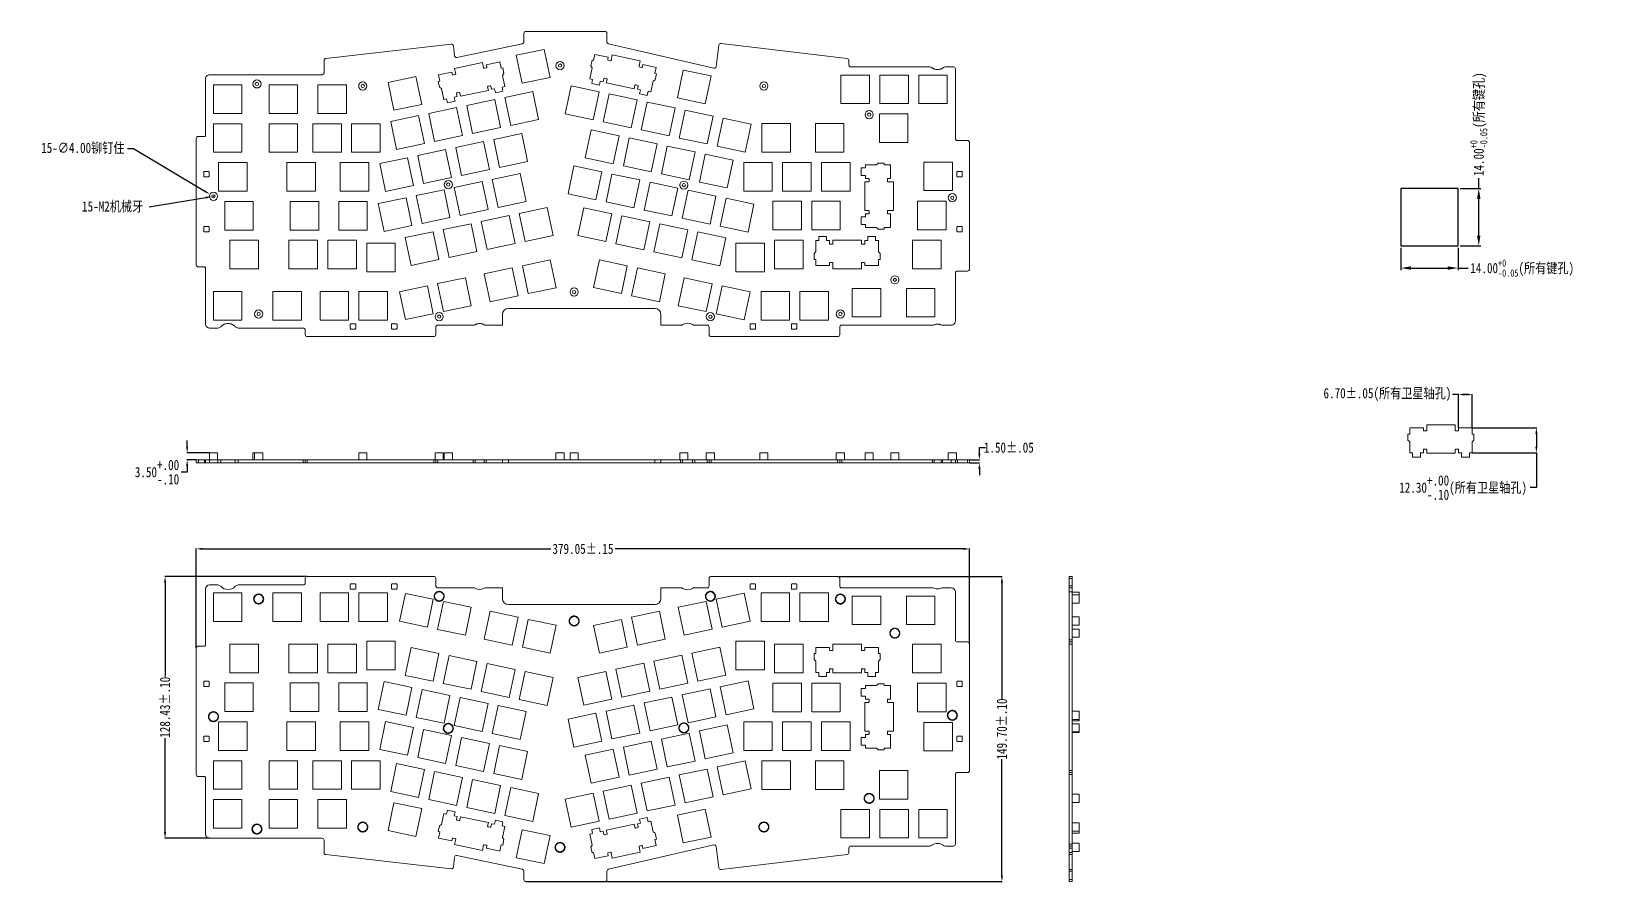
# Model space of a CAD drawing. Header units: inches. Extents: x 633 to 1402, y 68 to 485.
import ezdxf

# ---------------------------------------------------------------- set-up
doc = ezdxf.new("R2010")
doc.units = ezdxf.units.IN
doc.header["$LTSCALE"] = 2.574606
doc.header["$MEASUREMENT"] = 0
doc.header["$PDMODE"] = 3
doc.header["$PDSIZE"] = 0.3125
doc.layers.get('0').update_dxf_attribs({"linetype": 'CONTINUOUS'})
doc.layers.get('Defpoints').update_dxf_attribs({"linetype": 'CONTINUOUS'})
doc.styles.get("Standard").update_dxf_attribs({"font": 'txt', "width": 0.8})
doc.dimstyles.new('副本 (2) STANDARD', dxfattribs={"dimtxt": 5, "dimasz": 5, "dimexe": 1, "dimexo": 1, "dimgap": 0.09, "dimtad": 0, "dimzin": 4, "dimdsep": 46, "dimtxsty": 'STANDARD', "dimblk": '_FILLED', "dimcen": 0.09, "dimazin": 1, "dimtp": 0.01, "dimtm": 0.01, "dimtfac": 1, "dimtofl": 0, "dimtmove": 0, "dimatfit": 3, "dimldrblk": '_FILLED', "dimfxl": 1, "dimtolj": 1, "dimtzin": 4, "dimarcsym": 0})
doc.dimstyles.new('副本 STANDARD', dxfattribs={"dimtxt": 5, "dimasz": 3, "dimexe": 0.125, "dimexo": 0.0625, "dimgap": 0.09, "dimtad": 0, "dimtoh": 1, "dimzin": 4, "dimdsep": 46, "dimtxsty": 'STANDARD', "dimblk": '_FILLED', "dimcen": 0.09, "dimazin": 1, "dimtp": 0.01, "dimtm": 0.01, "dimtfac": 1, "dimtofl": 0, "dimtmove": 0, "dimatfit": 3, "dimldrblk": '_FILLED', "dimfxl": 1, "dimtolj": 1, "dimtzin": 4, "dimarcsym": 0})

msp = doc.modelspace()

# ---------------------------------------------------------------- blocks, each defined once
blk = doc.blocks.new('_FILLED')
at = {"color": 0, "linetype": 'ByBlock'}
blk.add_solid([(0, 0), (-1, 0.17), (-1, -0.17)], dxfattribs=at)
blk = doc.blocks.new('*D11')
at = {"color": 0, "lineweight": -2}
for p, q in [((1333.63, 407.6), (1343.79, 407.6)), ((1342.79, 407.6), (1342.79, 412.73)), ((1342.79, 384.6), (1342.79, 402.6)), ((1333.63, 379.6), (1343.79, 379.6))]:
    blk.add_line(p, q, dxfattribs=at)
at = {"layer": 'Defpoints', "color": 0}
for p in [(1332.63, 407.6), (1342.79, 407.6), (1332.63, 379.6)]:
    blk.add_point(p, dxfattribs=at)
at = {"color": 0, "lineweight": -2, "xscale": 5, "yscale": 5, "zscale": 5}
for p, rotation in [((1342.79, 407.6), 90), ((1342.79, 379.6), 270)]:
    blk.add_blockref('_FILLED', p, dxfattribs=dict(at, rotation=rotation))
at = {"color": 0, "insert": (1342.79, 439.19), "char_height": 5, "attachment_point": 5, "rotation": 90}
blk.add_mtext('\\A1;14.00{\\H0.7x;\\S+0^ -0.05;}({\\fSimSun|b0|i0|c134|p2;所有键孔})', dxfattribs=at)
blk = doc.blocks.new('*D12')
at = {"color": 0, "lineweight": -2}
for p, q in [((1304.63, 378.6), (1304.63, 367.65)), ((1332.63, 378.6), (1332.63, 367.65)), ((1309.63, 368.65), (1327.63, 368.65)), ((1332.63, 368.65), (1337.63, 368.65))]:
    blk.add_line(p, q, dxfattribs=at)
at = {"layer": 'Defpoints', "color": 0}
for p in [(1304.63, 379.6), (1332.63, 379.6), (1332.63, 368.65)]:
    blk.add_point(p, dxfattribs=at)
at = {"color": 0, "lineweight": -2, "xscale": 5, "yscale": 5, "zscale": 5, "rotation": 180}
blk.add_blockref('_FILLED', (1304.63, 368.65), dxfattribs=at)
at = {"color": 0, "lineweight": -2, "xscale": 5, "yscale": 5, "zscale": 5}
blk.add_blockref('_FILLED', (1332.63, 368.65), dxfattribs=at)
at = {"color": 0, "insert": (1364.1, 368.65), "char_height": 5, "attachment_point": 5}
blk.add_mtext('\\A1;14.00{\\H0.7x;\\S+0^ -0.05;}({\\fSimSun|b0|i0|c134|p2;所有键孔})', dxfattribs=at)
blk = doc.blocks.new('*D14')
at = {"color": 0, "lineweight": -2}
for p, q in [((1339.7, 290.33), (1371.19, 290.33)), ((1371.06, 287.33), (1371.06, 281.03)), ((1339.7, 278.03), (1371.19, 278.03)), ((1371.06, 278.03), (1371.06, 261.01)), ((1371.06, 261.01), (1368.06, 261.01))]:
    blk.add_line(p, q, dxfattribs=at)
at = {"layer": 'Defpoints', "color": 0}
for p in [(1339.64, 290.33), (1339.64, 278.03), (1371.06, 278.03)]:
    blk.add_point(p, dxfattribs=at)
at = {"color": 0, "lineweight": -2, "xscale": 3, "yscale": 3, "zscale": 3}
for p, rotation in [((1371.06, 290.33), 90), ((1371.06, 278.03), 270)]:
    blk.add_blockref('_FILLED', p, dxfattribs=dict(at, rotation=rotation))
at = {"color": 0, "insert": (1335.14, 261.01), "char_height": 5, "attachment_point": 5}
blk.add_mtext('\\A1;12.30\\S+.00^ -.10;({\\fSimSun|b0|i0|c134|p2;所有卫星轴孔})', dxfattribs=at)
blk = doc.blocks.new('*D15')
at = {"color": 0, "lineweight": -2}
for p, q in [((1332.94, 306.63), (1329.94, 306.63)), ((1332.94, 290.39), (1332.94, 306.76)), ((1336.64, 306.63), (1335.94, 306.63)), ((1339.64, 290.39), (1339.64, 306.76))]:
    blk.add_line(p, q, dxfattribs=at)
at = {"layer": 'Defpoints', "color": 0}
for p in [(1339.64, 306.63), (1332.94, 290.33), (1339.64, 290.33)]:
    blk.add_point(p, dxfattribs=at)
at = {"color": 0, "lineweight": -2, "xscale": 3, "yscale": 3, "zscale": 3, "rotation": 180}
blk.add_blockref('_FILLED', (1332.94, 306.63), dxfattribs=at)
at = {"color": 0, "lineweight": -2, "xscale": 3, "yscale": 3, "zscale": 3}
blk.add_blockref('_FILLED', (1339.64, 306.63), dxfattribs=at)
at = {"color": 0, "insert": (1298.02, 306.63), "char_height": 5, "attachment_point": 5}
blk.add_mtext('\\A1;6.70\\M+5A1C0.05({\\fSimSun|b0|i0|c134|p2;所有卫星轴孔})', dxfattribs=at)
blk = doc.blocks.new('*D23')
at = {"color": 0, "lineweight": -2}
for p, q in [((714.15, 182.34), (714.15, 231.07)), ((717.15, 230.94), (887.92, 230.94)), ((1090.2, 230.94), (919.43, 230.94)), ((1093.2, 184.34), (1093.2, 231.07))]:
    blk.add_line(p, q, dxfattribs=at)
at = {"layer": 'Defpoints', "color": 0}
for p in [(1093.2, 230.94), (714.15, 182.28), (1093.2, 184.28)]:
    blk.add_point(p, dxfattribs=at)
at = {"color": 0, "lineweight": -2, "xscale": 3, "yscale": 3, "zscale": 3, "rotation": 180}
blk.add_blockref('_FILLED', (714.15, 230.94), dxfattribs=at)
at = {"color": 0, "lineweight": -2, "xscale": 3, "yscale": 3, "zscale": 3}
blk.add_blockref('_FILLED', (1093.2, 230.94), dxfattribs=at)
at = {"color": 0, "insert": (903.67, 230.94), "char_height": 5, "attachment_point": 5}
blk.add_mtext('\\A1;379.05\\M+5A1C0.15', dxfattribs=at)
blk = doc.blocks.new('*D24')
at = {"color": 0, "lineweight": -2}
for p, q in [((1028.6, 217.45), (1109.17, 217.45)), ((1109.05, 214.45), (1109.05, 157.36)), ((1109.05, 70.75), (1109.05, 127.85)), ((875.78, 67.75), (1109.17, 67.75))]:
    blk.add_line(p, q, dxfattribs=at)
at = {"layer": 'Defpoints', "color": 0}
for p in [(1028.53, 217.45), (875.71, 67.75), (1109.05, 67.75)]:
    blk.add_point(p, dxfattribs=at)
at = {"color": 0, "lineweight": -2, "xscale": 3, "yscale": 3, "zscale": 3}
for p, rotation in [((1109.05, 217.45), 90), ((1109.05, 67.75), 270)]:
    blk.add_blockref('_FILLED', p, dxfattribs=dict(at, rotation=rotation))
at = {"color": 0, "insert": (1109.05, 142.6), "char_height": 5, "attachment_point": 5, "rotation": 90}
blk.add_mtext('\\A1;149.70\\M+5A1C0.10', dxfattribs=at)
blk = doc.blocks.new('*D25')
at = {"color": 0, "lineweight": -2}
for p, q in [((768.47, 217.45), (698.69, 217.45)), ((698.82, 214.45), (698.82, 168.33)), ((698.82, 92.03), (698.82, 138.15)), ((720.59, 89.03), (698.69, 89.03))]:
    blk.add_line(p, q, dxfattribs=at)
at = {"layer": 'Defpoints', "color": 0}
for p in [(768.53, 217.45), (698.82, 89.03), (720.65, 89.03)]:
    blk.add_point(p, dxfattribs=at)
at = {"color": 0, "lineweight": -2, "xscale": 3, "yscale": 3, "zscale": 3}
for p, rotation in [((698.82, 217.45), 90), ((698.82, 89.03), 270)]:
    blk.add_blockref('_FILLED', p, dxfattribs=dict(at, rotation=rotation))
at = {"color": 0, "insert": (698.82, 153.24), "char_height": 5, "attachment_point": 5, "rotation": 90}
blk.add_mtext('\\A1;128.43\\M+5A1C0.10', dxfattribs=at)
blk = doc.blocks.new('*D26')
at = {"color": 0, "lineweight": -2}
for p, q in [((720.45, 278.09), (709.51, 278.09)), ((709.64, 281.09), (709.64, 284.09)), ((714.06, 274.59), (709.51, 274.59)), ((709.64, 271.59), (709.64, 268.59)), ((709.64, 268.59), (706.64, 268.59))]:
    blk.add_line(p, q, dxfattribs=at)
at = {"layer": 'Defpoints', "color": 0}
for p in [(720.51, 278.09), (709.64, 274.59), (714.12, 274.59)]:
    blk.add_point(p, dxfattribs=at)
at = {"color": 0, "lineweight": -2, "xscale": 3, "yscale": 3, "zscale": 3}
for p, rotation in [((709.64, 278.09), 270), ((709.64, 274.59), 90)]:
    blk.add_blockref('_FILLED', p, dxfattribs=dict(at, rotation=rotation))
at = {"color": 0, "insert": (694.88, 268.59), "char_height": 5, "attachment_point": 5}
blk.add_mtext('\\A1;3.50\\S+.00^ -.10;', dxfattribs=at)
blk = doc.blocks.new('*D27')
at = {"color": 0, "lineweight": -2}
for p, q in [((1098.01, 277.59), (1098.01, 280.59)), ((1098.01, 280.59), (1101.01, 280.59)), ((1093.23, 274.59), (1098.14, 274.59)), ((1093.23, 273.09), (1098.14, 273.09)), ((1098.01, 270.09), (1098.01, 267.09))]:
    blk.add_line(p, q, dxfattribs=at)
at = {"layer": 'Defpoints', "color": 0}
for p in [(1093.17, 274.59), (1093.17, 273.09), (1098.01, 274.59)]:
    blk.add_point(p, dxfattribs=at)
at = {"color": 0, "lineweight": -2, "xscale": 3, "yscale": 3, "zscale": 3}
for p, rotation in [((1098.01, 274.59), 270), ((1098.01, 273.09), 90)]:
    blk.add_blockref('_FILLED', p, dxfattribs=dict(at, rotation=rotation))
at = {"color": 0, "insert": (1112.43, 280.59), "char_height": 5, "attachment_point": 5}
blk.add_mtext('\\A1;1.50\\M+5A1C0.05', dxfattribs=at)
blk = doc.blocks.new('*D28')
at = {"color": 0, "lineweight": -2}
for p, q in [((690.96, 398.61), (718.79, 403.21)), ((722.45, 403.83), (722.63, 403.83)), ((722.54, 403.74), (722.54, 403.92))]:
    blk.add_line(p, q, dxfattribs=at)
at = {"layer": 'Defpoints', "color": 0}
for p in [(721.75, 403.7), (723.33, 403.96)]:
    blk.add_point(p, dxfattribs=at)
at = {"color": 0, "lineweight": -2, "xscale": 3, "yscale": 3, "zscale": 3, "rotation": 9.393833702540833}
blk.add_blockref('_FILLED', (721.75, 403.7), dxfattribs=at)
at = {"color": 0, "insert": (673.11, 398.61), "char_height": 5, "attachment_point": 5}
blk.add_mtext('\\A1;15-M2{\\fSimSun|b0|i0|c134|p2;机械牙}', dxfattribs=at)
blk = doc.blocks.new('*D29')
at = {"color": 0, "lineweight": -2}
for p, q in [((680.36, 427.33), (683.36, 427.33)), ((683.36, 427.33), (718.25, 406.4)), ((722.45, 403.83), (722.63, 403.83)), ((722.54, 403.74), (722.54, 403.92))]:
    blk.add_line(p, q, dxfattribs=at)
at = {"layer": 'Defpoints', "color": 0}
for p in [(720.83, 404.86), (724.26, 402.8)]:
    blk.add_point(p, dxfattribs=at)
at = {"color": 0, "lineweight": -2, "xscale": 3, "yscale": 3, "zscale": 3, "rotation": 329.0449276809442}
blk.add_blockref('_FILLED', (720.83, 404.86), dxfattribs=at)
at = {"color": 0, "insert": (658.52, 427.33), "char_height": 5, "attachment_point": 5}
blk.add_mtext('\\A1;15-∅4.00{\\fSimSun|b0|i0|c134|p2;铆钉住}', dxfattribs=at)

# ---------------------------------------------------------------- dimensions: what is measured, and where the dimension line sits
at = {"color": 3}
dim = msp.add_linear_dim(base=(1342.792, 407.599), p1=(1332.635, 379.599), p2=(1332.635, 407.599), angle=90, text='14.00{\\H0.7x;\\S+0^ -0.05;}({\\fSimSun|b0|i0|c134|p2;所有键孔})', dimstyle='副本 (2) STANDARD', dxfattribs=at)
dim.commit()
dim.dimension.update_dxf_attribs({"geometry": '*D11', "text_midpoint": (1342.792, 439.194), "dimtype": 160})
for p1, p2, text, picture, middle in [((724.258, 402.803), (720.828, 404.861), '15-<>{\\fSimSun|b0|i0|c134|p2;铆钉住}', '*D29', (658.523, 427.333)), ((723.332, 403.962), (721.754, 403.701), '15-M2{\\fSimSun|b0|i0|c134|p2;机械牙}', '*D28', (690.958, 398.607))]:
    dim = msp.add_diameter_dim_2p(p1=p1, p2=p2, text=text, dimstyle='副本 STANDARD', dxfattribs=at)
    dim.commit()
    dim.dimension.update_dxf_attribs({"geometry": picture, "text_midpoint": middle, "dimtype": 163})
dim = msp.add_linear_dim(base=(1332.635, 368.651), p1=(1304.635, 379.599), p2=(1332.635, 379.599), text='14.00{\\H0.7x;\\S+0^ -0.05;}({\\fSimSun|b0|i0|c134|p2;所有键孔})', dimstyle='副本 (2) STANDARD', dxfattribs=at)
dim.commit()
dim.dimension.update_dxf_attribs({"geometry": '*D12', "text_midpoint": (1364.099, 368.651), "dimtype": 160})
dim = msp.add_linear_dim(base=(1339.64, 306.631), p1=(1332.94, 290.326), p2=(1339.64, 290.326), text='<>({\\fSimSun|b0|i0|c134|p2;所有卫星轴孔})', dimstyle='副本 STANDARD', override={"dimtol": 1, "dimtp": 0.05, "dimtm": 0.05}, dxfattribs=at)
dim.commit()
dim.dimension.update_dxf_attribs({"geometry": '*D15', "text_midpoint": (1298.021, 306.631), "dimtype": 160})
dim = msp.add_linear_dim(base=(1371.063, 278.026), p1=(1339.64, 290.326), p2=(1339.64, 278.026), angle=90, text='<>({\\fSimSun|b0|i0|c134|p2;所有卫星轴孔})', dimstyle='副本 STANDARD', override={"dimgap": 0.09, "dimtol": 1, "dimlim": 0, "dimtp": 0, "dimtm": 0.1}, dxfattribs=at)
dim.commit()
dim.dimension.update_dxf_attribs({"geometry": '*D14', "text_midpoint": (1335.144, 261.008), "dimtype": 160})
for base, p1, p2, override, picture, middle in [((709.636, 274.593), (720.512, 278.093), (714.118, 274.593), {"dimtol": 1, "dimtp": 0, "dimtm": 0.1}, '*D26', (694.879, 268.593)), ((1098.01, 274.593), (1093.168, 273.093), (1093.168, 274.593), {"dimtol": 1, "dimtp": 0.05, "dimtm": 0.05}, '*D27', (1112.434, 280.593)), ((698.819, 89.026), (768.533, 217.454), (720.648, 89.026), {"dimtol": 1, "dimtp": 0.1, "dimtm": 0.1}, '*D25', (698.819, 153.24)), ((1109.045, 67.751), (1028.533, 217.454), (875.713, 67.751), {"dimtol": 1, "dimtp": 0.1, "dimtm": 0.1}, '*D24', (1109.045, 142.602))]:
    dim = msp.add_linear_dim(base=base, p1=p1, p2=p2, angle=90, dimstyle='副本 STANDARD', override=override, dxfattribs=at)
    dim.commit()
    dim.dimension.update_dxf_attribs({"geometry": picture, "text_midpoint": middle})
dim = msp.add_linear_dim(base=(1093.198, 230.944), p1=(714.148, 182.276), p2=(1093.198, 184.276), dimstyle='副本 STANDARD', override={"dimtol": 1, "dimtp": 0.15, "dimtm": 0.15}, dxfattribs=at)
dim.commit()
dim.dimension.update_dxf_attribs({"geometry": '*D23', "text_midpoint": (903.673, 230.944)})

# ---------------------------------------------------------------- linework, layer by layer
at = {"color": 7, "linetype": 'Continuous', "lineweight": 15}
for p, q in [((875.713, 484.732), (914.413, 484.732)), ((777.635, 471.488), (839.045, 478.485)), ((840.701, 472.787), (840.152, 477.604)), ((841.907, 471.923), (873.925, 478.688)), ((874.713, 483.732), (874.713, 479.662)), ((915.413, 483.732), (915.413, 479.619)), ((916.191, 478.644), (967.768, 466.65)), ((968.985, 467.503), (970.26, 477.887)), ((971.37, 478.758), (1033.2, 471.443)), ((776.748, 464.457), (776.748, 470.494)), ((840.722, 466.585), (854.419, 469.479)), ((854.419, 469.479), (854.978, 466.837)), ((856.344, 468.352), (862.899, 469.737)), ((862.899, 469.737), (863.54, 466.704)), ((884.686, 475.873), (870.989, 472.979)), ((870.989, 472.979), (873.883, 459.282)), ((887.58, 462.176), (884.686, 475.873)), ((907.506, 467.749), (908.11, 470.586)), ((908.11, 470.586), (908.917, 470.414)), ((908.917, 470.414), (909.562, 473.446)), ((909.562, 473.446), (916.115, 472.052)), ((916.115, 472.052), (915.865, 470.879)), ((916.096, 470.523), (917.124, 470.304)), ((917.479, 470.535), (918.041, 473.176)), ((918.041, 473.176), (931.735, 470.263)), ((931.735, 470.263), (931.173, 467.622)), ((1034.083, 468.277), (1034.082, 470.448)), ((718.648, 433.707), (718.648, 461.457)), ((720.648, 463.457), (775.748, 463.457)), ((821.831, 462.593), (808.133, 459.699)), ((824.725, 448.896), (821.831, 462.593)), ((832.862, 463.391), (839.418, 464.776)), ((833.503, 460.358), (832.862, 463.391)), ((839.418, 464.776), (839.666, 463.602)), ((840.021, 463.37), (841.049, 463.587)), ((841.28, 463.943), (840.722, 466.585)), ((855.333, 466.605), (856.36, 466.823)), ((856.592, 467.178), (856.344, 468.352)), ((863.54, 466.704), (864.347, 466.875)), ((864.947, 464.037), (864.31, 463.06)), ((864.31, 463.06), (865.442, 457.703)), ((864.347, 466.875), (864.947, 464.037)), ((873.883, 459.282), (887.58, 462.176)), ((907.002, 461.416), (908.142, 466.771)), ((908.421, 461.114), (907.002, 461.416)), ((908.142, 466.771), (907.506, 467.749)), ((913.868, 461.489), (913.556, 460.021)), ((915.251, 461.501), (914.224, 461.72)), ((931.404, 467.266), (932.431, 467.048)), ((932.787, 467.279), (933.037, 468.452)), ((933.037, 468.452), (939.59, 467.058)), ((939.59, 467.058), (938.945, 464.026)), ((938.945, 464.026), (939.752, 463.854)), ((939.752, 463.854), (939.148, 461.018)), ((952.879, 465.764), (949.966, 452.071)), ((966.573, 462.851), (952.879, 465.764)), ((963.66, 449.157), (966.573, 462.851)), ((1030.148, 463.277), (1030.148, 449.277)), ((1044.148, 463.277), (1030.148, 463.277)), ((1035.083, 467.277), (1073.575, 467.277)), ((1044.148, 449.277), (1044.148, 463.277)), ((1049.198, 463.277), (1049.198, 449.277)), ((1063.198, 463.277), (1049.198, 463.277)), ((1063.198, 449.277), (1063.198, 463.277)), ((1068.248, 463.277), (1068.248, 449.277)), ((1082.248, 463.277), (1068.248, 463.277)), ((1081.443, 467.277), (1085.248, 467.277)), ((1082.248, 449.277), (1082.248, 463.277)), ((1086.248, 466.277), (1086.248, 432.207)), ((722.538, 458.457), (736.538, 458.457)), ((722.538, 444.457), (722.538, 458.457)), ((736.538, 458.457), (736.538, 444.457)), ((763.783, 458.457), (749.783, 458.457)), ((749.783, 458.457), (749.783, 444.457)), ((763.783, 444.457), (763.783, 458.457)), ((787.733, 458.457), (773.733, 458.457)), ((773.733, 458.457), (773.733, 444.457)), ((787.733, 444.457), (787.733, 458.457)), ((808.133, 459.699), (811.027, 446.002)), ((832.696, 460.187), (833.503, 460.358)), ((833.295, 457.35), (832.696, 460.187)), ((834.273, 456.713), (833.295, 457.35)), ((835.405, 451.357), (834.273, 456.713)), ((841.65, 454.209), (841.96, 452.742)), ((842.909, 454.782), (841.882, 454.565)), ((843.616, 452.887), (843.264, 454.55)), ((857.314, 455.781), (843.616, 452.887)), ((856.962, 457.444), (857.314, 455.781)), ((858.221, 458.017), (857.194, 457.8)), ((858.887, 456.318), (858.576, 457.785)), ((860.305, 456.618), (858.887, 456.318)), ((860.729, 454.612), (860.305, 456.618)), ((864.447, 455.397), (860.729, 454.612)), ((865.442, 457.703), (864.023, 457.403)), ((864.023, 457.403), (864.447, 455.397)), ((879.044, 455.211), (865.347, 452.317)), ((881.938, 441.513), (879.044, 455.211)), ((897.868, 457.992), (894.954, 444.298)), ((911.561, 455.078), (897.868, 457.992)), ((907.994, 459.109), (908.421, 461.114)), ((911.711, 458.318), (907.994, 459.109)), ((908.648, 441.385), (911.561, 455.078)), ((912.138, 460.323), (911.711, 458.318)), ((913.556, 460.021), (912.138, 460.323)), ((916.501, 454.028), (913.587, 440.334)), ((915.128, 459.483), (915.482, 461.145)), ((928.822, 456.569), (915.128, 459.483)), ((930.194, 451.114), (916.501, 454.028)), ((929.175, 458.232), (928.822, 456.569)), ((930.558, 458.245), (929.531, 458.463)), ((930.477, 456.422), (930.789, 457.889)), ((931.895, 456.12), (930.477, 456.422)), ((931.469, 454.115), (931.895, 456.12)), ((935.186, 453.324), (931.469, 454.115)), ((935.612, 455.329), (935.186, 453.324)), ((937.03, 455.027), (935.612, 455.329)), ((938.17, 460.383), (937.03, 455.027)), ((939.148, 461.018), (938.17, 460.383)), ((811.027, 446.002), (824.725, 448.896)), ((841.767, 447.335), (828.07, 444.441)), ((836.824, 451.656), (835.405, 451.357)), ((837.247, 449.651), (836.824, 451.656)), ((840.965, 450.436), (837.247, 449.651)), ((841.96, 452.742), (840.542, 452.442)), ((840.542, 452.442), (840.965, 450.436)), ((844.661, 433.637), (841.767, 447.335)), ((860.406, 451.273), (846.708, 448.379)), ((846.708, 448.379), (849.602, 434.681)), ((863.3, 437.575), (860.406, 451.273)), ((865.347, 452.317), (868.241, 438.619)), ((927.281, 437.421), (930.194, 451.114)), ((935.134, 450.063), (932.22, 436.37)), ((948.827, 447.15), (935.134, 450.063)), ((945.914, 433.457), (948.827, 447.15)), ((949.966, 452.071), (963.66, 449.157)), ((953.767, 446.099), (950.853, 432.406)), ((967.46, 443.186), (953.767, 446.099)), ((1030.148, 449.277), (1044.148, 449.277)), ((1049.198, 449.277), (1063.198, 449.277)), ((1068.248, 449.277), (1082.248, 449.277)), ((736.538, 444.457), (722.538, 444.457)), ((722.538, 439.407), (736.538, 439.407)), ((722.538, 425.407), (722.538, 439.407)), ((736.538, 439.407), (736.538, 425.407)), ((749.783, 444.457), (763.783, 444.457)), ((773.733, 444.457), (787.733, 444.457)), ((790.263, 439.407), (790.263, 425.407)), ((804.263, 439.407), (790.263, 439.407)), ((804.263, 425.407), (804.263, 439.407)), ((823.129, 443.397), (809.431, 440.503)), ((809.431, 440.503), (812.325, 426.805)), ((826.023, 429.699), (823.129, 443.397)), ((828.07, 444.441), (830.964, 430.743)), ((868.241, 438.619), (881.938, 441.513)), ((894.954, 444.298), (908.648, 441.385)), ((913.587, 440.334), (927.281, 437.421)), ((964.547, 429.492), (967.46, 443.186)), ((972.4, 442.135), (969.486, 428.442)), ((986.093, 439.222), (972.4, 442.135)), ((983.18, 425.528), (986.093, 439.222)), ((991.398, 439.477), (991.398, 425.477)), ((1005.398, 439.477), (991.398, 439.477)), ((1005.398, 425.477), (1005.398, 439.477)), ((1017.593, 439.477), (1017.593, 425.477)), ((1031.593, 439.477), (1017.593, 439.477)), ((1031.593, 425.477), (1031.593, 439.477)), ((1048.998, 444.227), (1048.998, 430.227)), ((1062.998, 444.227), (1048.998, 444.227)), ((1062.998, 430.227), (1062.998, 444.227)), ((714.148, 370.207), (714.148, 432.207)), ((715.148, 433.207), (718.148, 433.207)), ((830.964, 430.743), (844.661, 433.637)), ((855, 430.66), (841.303, 427.766)), ((849.602, 434.681), (863.3, 437.575)), ((857.894, 416.963), (855, 430.66)), ((873.639, 434.598), (859.941, 431.704)), ((859.941, 431.704), (862.835, 418.007)), ((876.533, 420.901), (873.639, 434.598)), ((907.753, 436.412), (904.84, 422.719)), ((921.447, 433.499), (907.753, 436.412)), ((918.534, 419.805), (921.447, 433.499)), ((926.386, 432.448), (923.473, 418.754)), ((940.08, 429.535), (926.386, 432.448)), ((932.22, 436.37), (945.914, 433.457)), ((950.853, 432.406), (964.547, 429.492)), ((1087.248, 431.207), (1092.198, 431.207)), ((736.538, 425.407), (722.538, 425.407)), ((790.263, 425.407), (804.263, 425.407)), ((812.325, 426.805), (826.023, 429.699)), ((836.362, 426.722), (822.664, 423.828)), ((822.664, 423.828), (825.558, 410.131)), ((839.256, 413.025), (836.362, 426.722)), ((841.303, 427.766), (844.197, 414.069)), ((937.167, 415.841), (940.08, 429.535)), ((945.019, 428.484), (942.106, 414.79)), ((958.713, 425.571), (945.019, 428.484)), ((955.8, 411.877), (958.713, 425.571)), ((963.652, 424.52), (960.739, 410.826)), ((977.346, 421.606), (963.652, 424.52)), ((969.486, 428.442), (983.18, 425.528)), ((991.398, 425.477), (1005.398, 425.477)), ((1017.593, 425.477), (1031.593, 425.477)), ((1048.998, 430.227), (1062.998, 430.227)), ((1093.198, 430.207), (1093.198, 368.207)), ((717.748, 415.595), (717.748, 413.795)), ((718.198, 416.045), (719.998, 416.045)), ((720.448, 415.595), (720.448, 413.795)), ((725.043, 420.357), (739.043, 420.357)), ((725.043, 406.357), (725.043, 420.357)), ((739.043, 420.357), (739.043, 406.357)), ((772.563, 420.357), (758.563, 420.357)), ((758.563, 420.357), (758.563, 406.357)), ((772.563, 406.357), (772.563, 420.357)), ((784.733, 420.357), (784.733, 406.357)), ((798.733, 420.357), (784.733, 420.357)), ((798.733, 406.357), (798.733, 420.357)), ((817.723, 422.784), (804.025, 419.89)), ((804.025, 419.89), (806.919, 406.193)), ((820.617, 409.087), (817.723, 422.784)), ((844.197, 414.069), (857.894, 416.963)), ((862.835, 418.007), (876.533, 420.901)), ((899.28, 418.738), (896.367, 405.045)), ((912.974, 415.825), (899.28, 418.738)), ((904.84, 422.719), (918.534, 419.805)), ((910.06, 402.132), (912.974, 415.825)), ((923.473, 418.754), (937.167, 415.841)), ((974.433, 407.913), (977.346, 421.606)), ((982.498, 420.427), (982.498, 406.427)), ((996.498, 420.427), (982.498, 420.427)), ((996.498, 406.427), (996.498, 420.427)), ((1001.548, 420.427), (1001.548, 406.427)), ((1015.548, 420.427), (1001.548, 420.427)), ((1015.548, 406.427), (1015.548, 420.427)), ((1084.748, 420.647), (1070.748, 420.647)), ((1070.748, 420.647), (1070.748, 406.647)), ((1084.748, 406.647), (1084.748, 420.647)), ((1086.921, 413.795), (1086.921, 415.595)), ((1087.371, 416.045), (1089.171, 416.045)), ((1089.621, 413.795), (1089.621, 415.595)), ((718.198, 413.345), (719.998, 413.345)), ((806.919, 406.193), (820.617, 409.087)), ((825.558, 410.131), (839.256, 413.025)), ((854.242, 411.029), (840.544, 408.135)), ((840.544, 408.135), (843.438, 394.438)), ((857.136, 397.332), (854.242, 411.029)), ((872.88, 414.967), (859.183, 412.073)), ((859.183, 412.073), (862.077, 398.376)), ((875.774, 401.27), (872.88, 414.967)), ((917.913, 414.774), (915, 401.081)), ((931.607, 411.861), (917.913, 414.774)), ((928.693, 398.167), (931.607, 411.861)), ((936.546, 410.81), (933.633, 397.117)), ((950.24, 407.897), (936.546, 410.81)), ((942.106, 414.79), (955.8, 411.877)), ((947.326, 394.203), (950.24, 407.897)), ((960.739, 410.826), (974.433, 407.913)), ((1087.371, 413.345), (1089.171, 413.345)), ((739.043, 406.357), (725.043, 406.357)), ((728.043, 401.307), (742.043, 401.307)), ((728.043, 387.307), (728.043, 401.307)), ((742.043, 401.307), (742.043, 387.307)), ((758.563, 406.357), (772.563, 406.357)), ((760.163, 401.307), (760.163, 387.307)), ((774.163, 401.307), (760.163, 401.307)), ((774.163, 387.307), (774.163, 401.307)), ((783.963, 401.307), (783.963, 387.307)), ((797.963, 401.307), (783.963, 401.307)), ((784.733, 406.357), (798.733, 406.357)), ((797.963, 387.307), (797.963, 401.307)), ((816.965, 403.154), (803.267, 400.26)), ((803.267, 400.26), (806.161, 386.562)), ((819.859, 389.456), (816.965, 403.154)), ((835.603, 407.092), (821.906, 404.197)), ((821.906, 404.197), (824.8, 390.5)), ((838.497, 393.394), (835.603, 407.092)), ((862.077, 398.376), (875.774, 401.27)), ((896.367, 405.045), (910.06, 402.132)), ((915, 401.081), (928.693, 398.167)), ((955.179, 406.846), (952.266, 393.152)), ((968.873, 403.933), (955.179, 406.846)), ((965.959, 390.239), (968.873, 403.933)), ((973.812, 402.882), (970.899, 389.188)), ((987.506, 399.969), (973.812, 402.882)), ((982.498, 406.427), (996.498, 406.427)), ((984.592, 386.275), (987.506, 399.969)), ((996.808, 401.377), (1010.808, 401.377)), ((996.808, 387.377), (996.808, 401.377)), ((1001.548, 406.427), (1015.548, 406.427)), ((1010.808, 401.377), (1010.808, 387.377)), ((1015.808, 387.377), (1015.808, 401.377)), ((1015.808, 401.377), (1029.808, 401.377)), ((1029.808, 401.377), (1029.808, 387.377)), ((1081.748, 401.397), (1067.748, 401.397)), ((1067.748, 401.397), (1067.748, 387.397)), ((1070.748, 406.647), (1084.748, 406.647)), ((1081.748, 387.397), (1081.748, 401.397)), ((824.8, 390.5), (838.497, 393.394)), ((843.438, 394.438), (857.136, 397.332)), ((867.475, 394.355), (853.777, 391.461)), ((870.369, 380.657), (867.475, 394.355)), ((886.113, 398.293), (872.415, 395.399)), ((872.415, 395.399), (875.309, 381.701)), ((889.007, 384.595), (886.113, 398.293)), ((904.119, 398.233), (901.206, 384.539)), ((917.813, 395.319), (904.119, 398.233)), ((914.899, 381.626), (917.813, 395.319)), ((922.752, 394.268), (919.839, 380.575)), ((936.446, 391.355), (922.752, 394.268)), ((933.633, 397.117), (947.326, 394.203)), ((952.266, 393.152), (965.959, 390.239)), ((717.748, 388.619), (717.748, 386.819)), ((719.998, 389.069), (718.198, 389.069)), ((719.998, 386.369), (718.198, 386.369)), ((720.448, 388.619), (720.448, 386.819)), ((742.043, 387.307), (728.043, 387.307)), ((760.163, 387.307), (774.163, 387.307)), ((783.963, 387.307), (797.963, 387.307)), ((806.161, 386.562), (819.859, 389.456)), ((830.197, 386.479), (816.5, 383.585)), ((833.091, 372.781), (830.197, 386.479)), ((848.836, 390.417), (835.138, 387.523)), ((835.138, 387.523), (838.032, 373.825)), ((851.73, 376.719), (848.836, 390.417)), ((853.777, 391.461), (856.671, 377.763)), ((875.309, 381.701), (889.007, 384.595)), ((901.206, 384.539), (914.899, 381.626)), ((933.532, 377.662), (936.446, 391.355)), ((941.385, 390.304), (938.472, 376.611)), ((955.079, 387.391), (941.385, 390.304)), ((952.165, 373.698), (955.079, 387.391)), ((960.018, 386.34), (957.105, 372.647)), ((973.712, 383.427), (960.018, 386.34)), ((970.899, 389.188), (984.592, 386.275)), ((1010.808, 387.377), (996.808, 387.377)), ((1029.808, 387.377), (1015.808, 387.377)), ((1067.748, 387.397), (1081.748, 387.397)), ((1086.921, 386.819), (1086.921, 388.619)), ((1089.171, 389.069), (1087.371, 389.069)), ((1089.171, 386.369), (1087.371, 386.369)), ((1089.621, 386.819), (1089.621, 388.619)), ((730.548, 382.257), (744.548, 382.257)), ((730.548, 368.257), (730.548, 382.257)), ((744.548, 382.257), (744.548, 368.257)), ((759.563, 382.257), (759.563, 368.257)), ((773.563, 382.257), (759.563, 382.257)), ((773.563, 368.257), (773.563, 382.257)), ((778.613, 382.257), (778.613, 368.257)), ((792.613, 382.257), (778.613, 382.257)), ((792.613, 368.257), (792.613, 382.257)), ((797.663, 380.847), (797.663, 366.847)), ((811.663, 380.847), (797.663, 380.847)), ((811.663, 366.847), (811.663, 380.847)), ((816.5, 383.585), (819.394, 369.887)), ((838.032, 373.825), (851.73, 376.719)), ((856.671, 377.763), (870.369, 380.657)), ((919.839, 380.575), (933.532, 377.662)), ((970.798, 369.733), (973.712, 383.427)), ((992.598, 380.857), (978.598, 380.857)), ((978.598, 380.857), (978.598, 366.857)), ((992.598, 366.857), (992.598, 380.857)), ((1011.648, 382.327), (997.648, 382.327)), ((997.648, 382.327), (997.648, 368.327)), ((1011.648, 368.327), (1011.648, 382.327)), ((1017.848, 382.127), (1019.298, 382.127)), ((1017.848, 376.652), (1017.848, 382.127)), ((1019.298, 384.177), (1023.098, 384.177)), ((1019.298, 382.127), (1019.298, 384.177)), ((1023.098, 384.177), (1023.098, 382.127)), ((1023.098, 382.127), (1024.548, 382.127)), ((1024.548, 382.127), (1024.548, 380.627)), ((1024.848, 380.327), (1025.898, 380.327)), ((1026.198, 380.627), (1026.198, 382.327)), ((1026.198, 382.327), (1040.198, 382.327)), ((1040.198, 382.327), (1040.198, 380.627)), ((1040.498, 380.327), (1041.548, 380.327)), ((1041.848, 382.127), (1043.298, 382.127)), ((1041.848, 380.627), (1041.848, 382.127)), ((1043.298, 384.177), (1047.098, 384.177)), ((1043.298, 382.127), (1043.298, 384.177)), ((1047.098, 384.177), (1047.098, 382.127)), ((1047.098, 382.127), (1048.548, 382.127)), ((1048.548, 382.127), (1048.548, 376.652)), ((1065.243, 382.347), (1079.243, 382.347)), ((1065.243, 368.347), (1065.243, 382.347)), ((1079.243, 382.347), (1079.243, 368.347)), ((718.148, 369.207), (715.148, 369.207)), ((819.394, 369.887), (833.091, 372.781)), ((873.966, 369.802), (887.663, 372.696)), ((876.86, 356.105), (873.966, 369.802)), ((887.663, 372.696), (890.557, 358.999)), ((908.811, 359.037), (911.724, 372.731)), ((911.724, 372.731), (925.418, 369.817)), ((925.418, 369.817), (922.505, 356.124)), ((938.472, 376.611), (952.165, 373.698)), ((957.105, 372.647), (970.798, 369.733)), ((1017.023, 375.827), (1017.848, 376.652)), ((1017.023, 372.927), (1017.023, 375.827)), ((1017.848, 372.927), (1017.023, 372.927)), ((1017.848, 369.827), (1017.848, 372.927)), ((1024.548, 369.827), (1017.848, 369.827)), ((1024.548, 371.027), (1024.548, 369.827)), ((1025.898, 371.327), (1024.848, 371.327)), ((1026.198, 368.327), (1026.198, 371.027)), ((1040.198, 371.027), (1040.198, 368.327)), ((1041.548, 371.327), (1040.498, 371.327)), ((1041.848, 369.827), (1041.848, 371.027)), ((1048.548, 369.827), (1041.848, 369.827)), ((1048.548, 376.652), (1049.373, 375.827)), ((1048.548, 372.927), (1048.548, 369.827)), ((1049.373, 372.927), (1048.548, 372.927)), ((1049.373, 375.827), (1049.373, 372.927)), ((718.648, 341.257), (718.648, 368.707)), ((744.548, 368.257), (730.548, 368.257)), ((759.563, 368.257), (773.563, 368.257)), ((778.613, 368.257), (792.613, 368.257)), ((797.663, 366.847), (811.663, 366.847)), ((832.359, 361.012), (846.057, 363.906)), ((846.057, 363.906), (848.951, 350.208)), ((855.327, 365.864), (869.025, 368.758)), ((858.221, 352.167), (855.327, 365.864)), ((869.025, 368.758), (871.919, 355.061)), ((927.444, 355.073), (930.357, 368.767)), ((930.357, 368.767), (944.051, 365.853)), ((944.051, 365.853), (941.138, 352.16)), ((950.405, 350.188), (953.318, 363.882)), ((953.318, 363.882), (967.012, 360.968)), ((978.598, 366.857), (992.598, 366.857)), ((997.648, 368.327), (1011.648, 368.327)), ((1040.198, 368.327), (1026.198, 368.327)), ((1079.243, 368.347), (1065.243, 368.347)), ((1086.248, 366.207), (1086.248, 342.657)), ((1092.198, 367.207), (1087.248, 367.207)), ((722.536, 357.112), (736.536, 357.112)), ((722.536, 343.112), (722.536, 357.112)), ((736.536, 357.112), (736.536, 343.112)), ((751.666, 357.112), (765.666, 357.112)), ((751.666, 343.112), (751.666, 357.112)), ((765.666, 357.112), (765.666, 343.112)), ((774.813, 357.112), (788.813, 357.112)), ((774.813, 343.112), (774.813, 357.112)), ((788.813, 357.112), (788.813, 343.112)), ((793.863, 357.112), (807.863, 357.112)), ((793.863, 343.112), (793.863, 357.112)), ((807.863, 357.112), (807.863, 343.112)), ((813.721, 357.074), (827.418, 359.968)), ((816.615, 343.376), (813.721, 357.074)), ((827.418, 359.968), (830.312, 346.27)), ((835.253, 347.314), (832.359, 361.012)), ((871.919, 355.061), (858.221, 352.167)), ((890.557, 358.999), (876.86, 356.105)), ((922.505, 356.124), (908.811, 359.037)), ((941.138, 352.16), (927.444, 355.073)), ((967.012, 360.968), (964.099, 347.275)), ((969.038, 346.224), (971.951, 359.917)), ((971.951, 359.917), (985.645, 357.004)), ((985.645, 357.004), (982.732, 343.311)), ((990.999, 357.112), (1004.999, 357.112)), ((990.999, 343.112), (990.999, 357.112)), ((1004.999, 357.112), (1004.999, 343.112)), ((1010.049, 357.112), (1024.049, 357.112)), ((1010.049, 343.112), (1010.049, 357.112)), ((1024.049, 357.112), (1024.049, 343.112)), ((1035.698, 358.657), (1049.698, 358.657)), ((1035.698, 344.657), (1035.698, 358.657)), ((1049.698, 358.657), (1049.698, 344.657)), ((1062.243, 358.657), (1076.243, 358.657)), ((1062.243, 344.657), (1062.243, 358.657)), ((1076.243, 358.657), (1076.243, 344.657)), ((830.312, 346.27), (816.615, 343.376)), ((848.951, 350.208), (835.253, 347.314)), ((867.159, 348.887), (938.893, 348.887)), ((964.099, 347.275), (950.405, 350.188)), ((982.732, 343.311), (969.038, 346.224)), ((724.722, 339.257), (720.648, 339.257)), ((736.536, 343.112), (722.536, 343.112)), ((766.533, 339.257), (734.705, 339.257)), ((765.666, 343.112), (751.666, 343.112)), ((788.813, 343.112), (774.813, 343.112)), ((789.633, 340.929), (789.633, 339.129)), ((790.083, 341.379), (791.883, 341.379)), ((790.083, 338.679), (791.883, 338.679)), ((792.333, 339.129), (792.333, 340.929)), ((807.863, 343.112), (793.863, 343.112)), ((809.833, 340.929), (809.833, 339.129)), ((810.283, 341.379), (812.083, 341.379)), ((810.283, 338.679), (812.083, 338.679)), ((812.533, 339.129), (812.533, 340.929)), ((831.533, 339.657), (831.533, 336.029)), ((849.84, 340.657), (832.533, 340.657)), ((864.159, 340.657), (856.166, 340.657)), ((864.159, 340.657), (864.159, 345.887)), ((941.893, 345.887), (941.893, 340.657)), ((951.564, 340.657), (941.893, 340.657)), ((964.533, 340.657), (958.442, 340.657)), ((965.533, 336.029), (965.533, 339.657)), ((985.633, 340.929), (985.633, 339.129)), ((986.083, 341.379), (987.883, 341.379)), ((986.083, 338.679), (987.883, 338.679)), ((988.333, 339.129), (988.333, 340.929)), ((1004.999, 343.112), (990.999, 343.112)), ((1005.833, 340.929), (1005.833, 339.129)), ((1006.283, 341.379), (1008.083, 341.379)), ((1006.283, 338.679), (1008.083, 338.679)), ((1008.533, 339.129), (1008.533, 340.929)), ((1024.049, 343.112), (1010.049, 343.112)), ((1029.533, 339.657), (1029.533, 336.029)), ((1075.042, 340.657), (1030.533, 340.657)), ((1049.698, 344.657), (1035.698, 344.657)), ((1076.243, 344.657), (1062.243, 344.657)), ((1084.248, 340.657), (1079.962, 340.657)), ((767.533, 336.029), (767.533, 338.257)), ((768.533, 335.029), (830.533, 335.029)), ((966.533, 335.029), (1028.533, 335.029)), ((1308.115, 287.226), (1308.94, 287.226)), ((1308.115, 284.326), (1308.115, 287.226)), ((1308.94, 290.326), (1315.64, 290.326)), ((1308.94, 287.226), (1308.94, 290.326)), ((1315.64, 290.326), (1315.64, 289.126)), ((1315.94, 288.826), (1316.99, 288.826)), ((1317.29, 291.826), (1331.29, 291.826)), ((1317.29, 289.126), (1317.29, 291.826)), ((1331.29, 291.826), (1331.29, 289.126)), ((1331.59, 288.826), (1332.64, 288.826)), ((1332.94, 290.326), (1339.64, 290.326)), ((1332.94, 289.126), (1332.94, 290.326)), ((1339.64, 290.326), (1339.64, 287.226)), ((1339.64, 287.226), (1340.465, 287.226)), ((1340.465, 287.226), (1340.465, 284.326)), ((720.543, 278.093), (720.543, 274.593)), ((724.543, 278.093), (720.543, 278.093)), ((724.543, 274.593), (724.543, 278.093)), ((741.87, 278.093), (741.87, 274.593)), ((742.709, 278.093), (741.87, 278.093)), ((742.709, 278.093), (742.709, 274.593)), ((746.709, 278.093), (742.709, 278.093)), ((746.709, 274.593), (746.709, 278.093)), ((793.733, 278.093), (793.733, 274.593)), ((797.733, 278.093), (793.733, 278.093)), ((797.733, 274.593), (797.733, 278.093)), ((831.196, 278.093), (831.196, 274.593)), ((835.196, 278.093), (831.196, 278.093)), ((835.196, 274.593), (835.196, 278.093)), ((835.66, 278.093), (835.66, 274.593)), ((839.66, 278.093), (835.66, 278.093)), ((839.66, 274.593), (839.66, 278.093)), ((890.449, 278.093), (890.449, 274.593)), ((894.449, 278.093), (890.449, 278.093)), ((894.449, 274.593), (894.449, 278.093)), ((897.351, 278.093), (897.351, 274.593)), ((901.351, 278.093), (897.351, 278.093)), ((901.351, 274.593), (901.351, 278.093)), ((951.126, 278.093), (951.126, 274.593)), ((955.126, 278.093), (951.126, 278.093)), ((955.126, 274.593), (955.126, 278.093)), ((964.152, 278.093), (964.152, 274.593)), ((968.152, 278.093), (964.152, 278.093)), ((968.152, 274.593), (968.152, 278.093)), ((990.368, 278.093), (990.368, 274.593)), ((994.368, 278.093), (990.368, 278.093)), ((994.368, 274.593), (994.368, 278.093)), ((1027.873, 278.093), (1027.873, 274.593)), ((1031.873, 278.093), (1027.873, 278.093)), ((1031.873, 274.593), (1031.873, 278.093)), ((1041.975, 278.093), (1041.975, 274.593)), ((1045.975, 278.093), (1041.975, 278.093)), ((1045.975, 274.593), (1045.975, 278.093)), ((1054.557, 278.093), (1054.557, 274.593)), ((1058.557, 278.093), (1054.557, 278.093)), ((1058.557, 274.593), (1058.557, 278.093)), ((1082.748, 278.093), (1082.748, 274.593)), ((1086.748, 278.093), (1082.748, 278.093)), ((1086.748, 274.593), (1086.748, 278.093)), ((1308.94, 283.501), (1308.115, 284.326)), ((1308.94, 278.026), (1308.94, 283.501)), ((1310.39, 278.026), (1308.94, 278.026)), ((1310.39, 275.976), (1310.39, 278.026)), ((1314.19, 278.026), (1314.19, 275.976)), ((1315.64, 278.026), (1314.19, 278.026)), ((1315.64, 279.526), (1315.64, 278.026)), ((1316.99, 279.826), (1315.94, 279.826)), ((1317.29, 277.826), (1317.29, 279.526)), ((1331.29, 277.826), (1317.29, 277.826)), ((1331.29, 279.526), (1331.29, 277.826)), ((1332.64, 279.826), (1331.59, 279.826)), ((1332.94, 278.026), (1332.94, 279.526)), ((1334.39, 278.026), (1332.94, 278.026)), ((1334.39, 275.976), (1334.39, 278.026)), ((1338.19, 278.026), (1338.19, 275.976)), ((1339.64, 278.026), (1338.19, 278.026)), ((1340.465, 284.326), (1339.64, 283.501)), ((1339.64, 283.501), (1339.64, 278.026)), ((714.148, 273.093), (714.148, 274.593)), ((715.148, 273.093), (714.148, 273.093)), ((715.148, 273.093), (715.148, 274.593)), ((718.148, 274.593), (715.148, 274.593)), ((718.148, 273.093), (715.148, 273.093)), ((718.148, 273.093), (718.148, 274.593)), ((718.648, 273.093), (718.648, 274.593)), ((720.648, 273.093), (718.648, 273.093)), ((720.648, 273.093), (720.648, 274.593)), ((724.722, 274.593), (720.648, 274.593)), ((724.722, 273.093), (720.648, 273.093)), ((724.722, 273.093), (724.722, 274.593)), ((726.201, 273.093), (724.722, 273.093)), ((726.201, 273.093), (726.201, 274.593)), ((733.226, 273.093), (726.201, 273.093)), ((733.226, 274.593), (733.226, 273.093)), ((734.705, 273.093), (733.226, 273.093)), ((734.705, 273.093), (734.705, 274.593)), ((766.533, 274.593), (734.705, 274.593)), ((766.533, 273.093), (734.705, 273.093)), ((766.533, 273.093), (766.533, 274.593)), ((767.533, 273.093), (766.533, 273.093)), ((767.533, 273.093), (767.533, 274.593)), ((768.533, 273.093), (767.533, 273.093)), ((768.533, 273.093), (768.533, 274.593)), ((768.533, 274.593), (830.533, 274.593)), ((830.533, 273.093), (768.533, 273.093)), ((830.533, 274.593), (830.533, 273.093)), ((831.533, 273.093), (830.533, 273.093)), ((831.533, 273.093), (831.533, 274.593)), ((832.533, 273.093), (831.533, 273.093)), ((832.533, 274.593), (832.533, 273.093)), ((849.84, 274.593), (832.533, 274.593)), ((849.84, 273.093), (832.533, 273.093)), ((849.84, 273.093), (849.84, 274.593)), ((850.777, 273.093), (849.84, 273.093)), ((850.777, 273.093), (850.777, 274.593)), ((855.229, 273.093), (850.777, 273.093)), ((855.229, 274.593), (855.229, 273.093)), ((856.166, 273.093), (855.229, 273.093)), ((856.166, 273.093), (856.166, 274.593)), ((864.159, 274.593), (856.166, 274.593)), ((864.159, 273.093), (856.166, 273.093)), ((864.159, 273.093), (864.159, 274.593)), ((864.159, 274.593), (867.159, 274.593)), ((867.159, 273.093), (864.159, 273.093)), ((867.159, 274.593), (867.159, 273.093)), ((867.159, 274.593), (938.893, 274.593)), ((938.893, 273.093), (867.159, 273.093)), ((938.893, 274.593), (938.893, 273.093)), ((938.893, 274.593), (941.893, 274.593)), ((941.893, 273.093), (938.893, 273.093)), ((941.893, 274.593), (941.893, 273.093)), ((951.564, 274.593), (941.893, 274.593)), ((951.564, 273.093), (941.893, 273.093)), ((951.564, 273.093), (951.564, 274.593)), ((952.554, 274.593), (951.564, 274.593)), ((952.554, 273.093), (951.564, 273.093)), ((952.554, 273.093), (952.554, 274.593)), ((952.554, 274.593), (957.453, 274.593)), ((957.453, 273.093), (952.554, 273.093)), ((957.453, 274.593), (957.453, 273.093)), ((958.442, 274.593), (957.453, 274.593)), ((958.442, 273.093), (957.453, 273.093)), ((958.442, 273.093), (958.442, 274.593)), ((964.533, 274.593), (958.442, 274.593)), ((964.533, 273.093), (958.442, 273.093)), ((964.533, 273.093), (964.533, 274.593)), ((964.533, 274.593), (965.533, 274.593)), ((965.533, 273.093), (964.533, 273.093)), ((965.533, 273.093), (965.533, 274.593)), ((966.533, 274.593), (965.533, 274.593)), ((966.533, 273.093), (965.533, 273.093)), ((966.533, 273.093), (966.533, 274.593)), ((966.533, 274.593), (1028.533, 274.593)), ((1028.533, 273.093), (966.533, 273.093)), ((1028.533, 274.593), (1028.533, 273.093)), ((1029.533, 274.593), (1028.533, 274.593)), ((1029.533, 273.093), (1028.533, 273.093)), ((1029.533, 273.093), (1029.533, 274.593)), ((1029.533, 274.593), (1030.533, 274.593)), ((1030.533, 273.093), (1029.533, 273.093)), ((1030.533, 274.593), (1030.533, 273.093)), ((1075.042, 274.593), (1030.533, 274.593)), ((1075.039, 273.093), (1030.533, 273.093)), ((1075.039, 273.093), (1075.042, 274.593)), ((1075.801, 273.093), (1075.039, 273.093)), ((1075.794, 274.593), (1075.042, 274.593)), ((1075.801, 273.093), (1075.794, 274.593)), ((1079.207, 273.093), (1075.801, 273.093)), ((1079.2, 274.593), (1079.207, 273.093)), ((1079.959, 273.093), (1079.207, 273.093)), ((1079.959, 273.093), (1079.962, 274.593)), ((1084.248, 273.093), (1079.959, 273.093)), ((1084.248, 274.593), (1079.962, 274.593)), ((1084.248, 273.093), (1084.248, 274.593)), ((1086.248, 273.093), (1084.248, 273.093)), ((1086.248, 273.093), (1086.248, 274.593)), ((1087.248, 273.093), (1086.248, 273.093)), ((1087.248, 274.593), (1087.248, 273.093)), ((1092.198, 274.593), (1087.248, 274.593)), ((1092.198, 273.093), (1087.248, 273.093)), ((1092.198, 273.093), (1092.198, 274.593)), ((1093.198, 273.093), (1092.198, 273.093)), ((1093.198, 273.093), (1093.198, 274.593)), ((1314.19, 275.976), (1310.39, 275.976)), ((1338.19, 275.976), (1334.39, 275.976)), ((767.533, 216.454), (767.533, 214.226)), ((830.533, 217.454), (768.533, 217.454)), ((831.533, 212.826), (831.533, 216.454)), ((965.533, 216.454), (965.533, 212.826)), ((1028.533, 217.454), (966.533, 217.454)), ((1029.533, 212.826), (1029.533, 216.454)), ((1143.447, 217.454), (1141.947, 217.454)), ((1141.947, 216.454), (1141.947, 217.454)), ((1141.947, 216.454), (1143.447, 216.454)), ((1141.947, 212.826), (1141.947, 216.454)), ((1143.447, 216.454), (1143.447, 217.454)), ((1143.447, 212.826), (1143.447, 216.454)), ((718.648, 211.226), (718.648, 183.776)), ((724.722, 213.226), (720.648, 213.226)), ((722.536, 195.371), (722.536, 209.371)), ((722.536, 209.371), (736.536, 209.371)), ((766.533, 213.226), (734.705, 213.226)), ((736.536, 209.371), (736.536, 195.371)), ((751.666, 209.371), (765.666, 209.371)), ((751.666, 195.371), (751.666, 209.371)), ((765.666, 209.371), (765.666, 195.371)), ((774.813, 209.371), (788.813, 209.371)), ((774.813, 195.371), (774.813, 209.371)), ((788.813, 209.371), (788.813, 195.371)), ((789.633, 211.554), (789.633, 213.354)), ((790.083, 213.804), (791.883, 213.804)), ((791.883, 211.104), (790.083, 211.104)), ((792.333, 213.354), (792.333, 211.554)), ((793.863, 209.371), (807.863, 209.371)), ((793.863, 195.371), (793.863, 209.371)), ((807.863, 209.371), (807.863, 195.371)), ((809.833, 211.554), (809.833, 213.354)), ((810.283, 213.804), (812.083, 213.804)), ((812.083, 211.104), (810.283, 211.104)), ((812.533, 213.354), (812.533, 211.554)), ((813.721, 195.409), (816.615, 209.106)), ((816.615, 209.106), (830.312, 206.212)), ((849.84, 211.826), (832.533, 211.826)), ((864.159, 211.826), (856.166, 211.826)), ((864.159, 206.596), (864.159, 211.826)), ((941.893, 211.826), (941.893, 206.596)), ((951.564, 211.826), (941.893, 211.826)), ((964.533, 211.826), (958.442, 211.826)), ((969.038, 206.259), (982.732, 209.172)), ((982.732, 209.172), (985.645, 195.479)), ((985.633, 211.554), (985.633, 213.354)), ((986.083, 213.804), (987.883, 213.804)), ((987.883, 211.104), (986.083, 211.104)), ((988.333, 213.354), (988.333, 211.554)), ((990.999, 209.371), (1004.999, 209.371)), ((990.999, 195.371), (990.999, 209.371)), ((1004.999, 209.371), (1004.999, 195.371)), ((1005.833, 211.554), (1005.833, 213.354)), ((1006.283, 213.804), (1008.083, 213.804)), ((1008.083, 211.104), (1006.283, 211.104)), ((1008.533, 213.354), (1008.533, 211.554)), ((1010.049, 209.371), (1024.049, 209.371)), ((1010.049, 195.371), (1010.049, 209.371)), ((1024.049, 209.371), (1024.049, 195.371)), ((1075.039, 211.826), (1030.533, 211.826)), ((1035.698, 207.826), (1049.698, 207.826)), ((1035.698, 193.826), (1035.698, 207.826)), ((1049.698, 207.826), (1049.698, 193.826)), ((1062.243, 207.826), (1076.243, 207.826)), ((1062.243, 193.826), (1062.243, 207.826)), ((1076.243, 207.826), (1076.243, 193.826)), ((1084.248, 211.826), (1079.959, 211.826)), ((1086.248, 186.276), (1086.248, 209.826)), ((1141.947, 212.826), (1143.447, 212.826)), ((1141.947, 211.826), (1141.947, 212.826)), ((1141.947, 211.826), (1143.447, 211.826)), ((1141.947, 209.826), (1141.947, 211.826)), ((1141.947, 209.826), (1143.447, 209.826)), ((1141.947, 186.276), (1141.947, 209.826)), ((1143.447, 212.826), (1143.447, 211.826)), ((1143.448, 211.826), (1143.447, 211.826)), ((1143.447, 186.276), (1143.447, 209.826)), ((1146.947, 209.69), (1143.447, 209.69)), ((1146.947, 208.326), (1143.447, 208.326)), ((1146.947, 208.326), (1146.947, 209.69)), ((1146.947, 204.326), (1146.947, 208.326)), ((830.312, 206.212), (827.418, 192.515)), ((832.359, 191.471), (835.253, 205.168)), ((835.253, 205.168), (848.951, 202.274)), ((848.951, 202.274), (846.057, 188.577)), ((855.327, 186.618), (858.221, 200.316)), ((858.221, 200.316), (871.919, 197.422)), ((938.893, 203.596), (867.159, 203.596)), ((927.444, 197.41), (941.138, 200.323)), ((941.138, 200.323), (944.051, 186.629)), ((950.405, 202.295), (964.099, 205.208)), ((953.318, 188.601), (950.405, 202.295)), ((964.099, 205.208), (967.012, 191.514)), ((971.951, 192.565), (969.038, 206.259)), ((1143.447, 204.326), (1146.947, 204.326)), ((736.536, 195.371), (722.536, 195.371)), ((765.666, 195.371), (751.666, 195.371)), ((788.813, 195.371), (774.813, 195.371)), ((807.863, 195.371), (793.863, 195.371)), ((827.418, 192.515), (813.721, 195.409)), ((871.919, 197.422), (869.025, 183.724)), ((873.966, 182.68), (876.86, 196.378)), ((876.86, 196.378), (890.557, 193.484)), ((890.557, 193.484), (887.663, 179.786)), ((908.811, 193.445), (922.505, 196.359)), ((911.724, 179.752), (908.811, 193.445)), ((922.505, 196.359), (925.418, 182.665)), ((930.357, 183.716), (927.444, 197.41)), ((985.645, 195.479), (971.951, 192.565)), ((1004.999, 195.371), (990.999, 195.371)), ((1024.049, 195.371), (1010.049, 195.371)), ((1049.698, 193.826), (1035.698, 193.826)), ((1076.243, 193.826), (1062.243, 193.826)), ((1146.947, 197.599), (1143.447, 197.599)), ((1143.447, 193.599), (1146.947, 193.599)), ((1146.947, 193.599), (1146.947, 197.599)), ((797.663, 185.636), (811.663, 185.636)), ((797.663, 171.636), (797.663, 185.636)), ((811.663, 185.636), (811.663, 171.636)), ((846.057, 188.577), (832.359, 191.471)), ((869.025, 183.724), (855.327, 186.618)), ((944.051, 186.629), (930.357, 183.716)), ((967.012, 191.514), (953.318, 188.601)), ((978.598, 185.626), (992.598, 185.626)), ((978.598, 171.626), (978.598, 185.626)), ((992.598, 185.626), (992.598, 171.626)), ((1092.198, 185.276), (1087.248, 185.276)), ((1141.947, 186.276), (1143.447, 186.276)), ((1141.947, 185.276), (1141.947, 186.276)), ((1141.947, 184.276), (1141.947, 185.276)), ((1141.947, 185.276), (1143.447, 185.276)), ((1146.947, 191.609), (1143.447, 191.609)), ((1143.447, 187.609), (1146.947, 187.609)), ((1146.947, 187.609), (1146.947, 191.609)), ((714.148, 182.276), (714.148, 120.276)), ((718.148, 183.276), (715.148, 183.276)), ((730.548, 184.226), (744.548, 184.226)), ((730.548, 170.226), (730.548, 184.226)), ((744.548, 184.226), (744.548, 170.226)), ((759.563, 184.226), (773.563, 184.226)), ((759.563, 170.226), (759.563, 184.226)), ((773.563, 184.226), (773.563, 170.226)), ((778.613, 184.226), (792.613, 184.226)), ((778.613, 170.226), (778.613, 184.226)), ((792.613, 184.226), (792.613, 170.226)), ((816.5, 168.898), (819.394, 182.595)), ((819.394, 182.595), (833.091, 179.701)), ((833.091, 179.701), (830.197, 166.004)), ((835.138, 164.96), (838.032, 178.657)), ((838.032, 178.657), (851.73, 175.763)), ((887.663, 179.786), (873.966, 182.68)), ((925.418, 182.665), (911.724, 179.752)), ((938.472, 175.872), (952.165, 178.785)), ((952.165, 178.785), (955.079, 165.092)), ((957.105, 179.836), (970.798, 182.749)), ((960.018, 166.142), (957.105, 179.836)), ((970.798, 182.749), (973.712, 169.056)), ((997.648, 184.156), (1011.648, 184.156)), ((997.648, 170.156), (997.648, 184.156)), ((1011.648, 184.156), (1011.648, 170.156)), ((1017.023, 179.556), (1017.848, 179.556)), ((1017.023, 176.656), (1017.023, 179.556)), ((1017.848, 182.656), (1024.548, 182.656)), ((1017.848, 179.556), (1017.848, 182.656)), ((1024.548, 182.656), (1024.548, 181.456)), ((1024.848, 181.156), (1025.898, 181.156)), ((1026.198, 184.156), (1040.198, 184.156)), ((1026.198, 181.456), (1026.198, 184.156)), ((1040.198, 184.156), (1040.198, 181.456)), ((1040.498, 181.156), (1041.548, 181.156)), ((1041.848, 182.656), (1048.548, 182.656)), ((1041.848, 181.456), (1041.848, 182.656)), ((1048.548, 182.656), (1048.548, 179.556)), ((1048.548, 179.556), (1049.373, 179.556)), ((1049.373, 179.556), (1049.373, 176.656)), ((1065.243, 184.136), (1079.243, 184.136)), ((1065.243, 170.136), (1065.243, 184.136)), ((1079.243, 184.136), (1079.243, 170.136)), ((1093.198, 122.276), (1093.198, 184.276)), ((1141.947, 184.276), (1143.447, 184.276)), ((1141.947, 122.276), (1141.947, 184.276)), ((1143.447, 122.276), (1143.447, 184.276)), ((744.548, 170.226), (730.548, 170.226)), ((773.563, 170.226), (759.563, 170.226)), ((792.613, 170.226), (778.613, 170.226)), ((811.663, 171.636), (797.663, 171.636)), ((851.73, 175.763), (848.836, 162.066)), ((853.777, 161.022), (856.671, 174.72)), ((856.671, 174.72), (870.369, 171.825)), ((870.369, 171.825), (867.475, 158.128)), ((872.415, 157.084), (875.309, 170.782)), ((875.309, 170.782), (889.007, 167.888)), ((901.206, 167.943), (914.899, 170.857)), ((914.899, 170.857), (917.813, 157.163)), ((919.839, 171.908), (933.532, 174.821)), ((922.752, 158.214), (919.839, 171.908)), ((933.532, 174.821), (936.446, 161.127)), ((941.385, 162.178), (938.472, 175.872)), ((992.598, 171.626), (978.598, 171.626)), ((1011.648, 170.156), (997.648, 170.156)), ((1017.848, 175.831), (1017.023, 176.656)), ((1017.848, 170.356), (1017.848, 175.831)), ((1019.298, 170.356), (1017.848, 170.356)), ((1019.298, 168.306), (1019.298, 170.356)), ((1023.098, 170.356), (1023.098, 168.306)), ((1024.548, 170.356), (1023.098, 170.356)), ((1024.548, 171.856), (1024.548, 170.356)), ((1025.898, 172.156), (1024.848, 172.156)), ((1026.198, 170.156), (1026.198, 171.856)), ((1040.198, 170.156), (1026.198, 170.156)), ((1040.198, 171.856), (1040.198, 170.156)), ((1041.548, 172.156), (1040.498, 172.156)), ((1041.848, 170.356), (1041.848, 171.856)), ((1043.298, 170.356), (1041.848, 170.356)), ((1043.298, 168.306), (1043.298, 170.356)), ((1047.098, 170.356), (1047.098, 168.306)), ((1048.548, 170.356), (1047.098, 170.356)), ((1049.373, 176.656), (1048.548, 175.831)), ((1048.548, 175.831), (1048.548, 170.356)), ((1079.243, 170.136), (1065.243, 170.136)), ((717.748, 163.864), (717.748, 165.664)), ((718.198, 166.114), (719.998, 166.114)), ((719.998, 163.414), (718.198, 163.414)), ((720.448, 165.664), (720.448, 163.864)), ((728.043, 165.176), (742.043, 165.176)), ((728.043, 151.176), (728.043, 165.176)), ((742.043, 165.176), (742.043, 151.176)), ((760.163, 165.176), (774.163, 165.176)), ((760.163, 151.176), (760.163, 165.176)), ((774.163, 165.176), (774.163, 151.176)), ((783.963, 165.176), (797.963, 165.176)), ((783.963, 151.176), (783.963, 165.176)), ((797.963, 165.176), (797.963, 151.176)), ((803.267, 152.223), (806.161, 165.921)), ((806.161, 165.921), (819.859, 163.027)), ((830.197, 166.004), (816.5, 168.898)), ((819.859, 163.027), (816.965, 149.329)), ((821.906, 148.285), (824.8, 161.983)), ((824.8, 161.983), (838.497, 159.089)), ((848.836, 162.066), (835.138, 164.96)), ((889.007, 167.888), (886.113, 154.19)), ((904.119, 154.25), (901.206, 167.943)), ((955.079, 165.092), (941.385, 162.178)), ((952.266, 159.33), (965.959, 162.243)), ((973.712, 169.056), (960.018, 166.142)), ((965.959, 162.243), (968.873, 148.55)), ((970.899, 163.294), (984.592, 166.208)), ((973.812, 149.601), (970.899, 163.294)), ((984.592, 166.208), (987.506, 152.514)), ((996.808, 151.106), (996.808, 165.106)), ((996.808, 165.106), (1010.808, 165.106)), ((1010.808, 165.106), (1010.808, 151.106)), ((1015.808, 165.106), (1029.808, 165.106)), ((1015.808, 151.106), (1015.808, 165.106)), ((1023.098, 168.306), (1019.298, 168.306)), ((1029.808, 165.106), (1029.808, 151.106)), ((1047.098, 168.306), (1043.298, 168.306)), ((1067.748, 165.086), (1081.748, 165.086)), ((1067.748, 151.086), (1067.748, 165.086)), ((1081.748, 165.086), (1081.748, 151.086)), ((1086.921, 163.864), (1086.921, 165.664)), ((1087.371, 166.114), (1089.171, 166.114)), ((1089.171, 163.414), (1087.371, 163.414)), ((1089.621, 165.664), (1089.621, 163.864)), ((838.497, 159.089), (835.603, 145.391)), ((840.544, 144.347), (843.438, 158.045)), ((843.438, 158.045), (857.136, 155.151)), ((867.475, 158.128), (853.777, 161.022)), ((857.136, 155.151), (854.242, 141.453)), ((859.183, 140.409), (862.077, 154.107)), ((862.077, 154.107), (875.774, 151.213)), ((886.113, 154.19), (872.415, 157.084)), ((917.813, 157.163), (904.119, 154.25)), ((915, 151.402), (928.693, 154.315)), ((936.446, 161.127), (922.752, 158.214)), ((928.693, 154.315), (931.607, 140.622)), ((933.633, 155.366), (947.326, 158.279)), ((936.546, 141.672), (933.633, 155.366)), ((947.326, 158.279), (950.24, 144.586)), ((955.179, 145.637), (952.266, 159.33)), ((725.043, 146.126), (739.043, 146.126)), ((725.043, 132.126), (725.043, 146.126)), ((742.043, 151.176), (728.043, 151.176)), ((739.043, 146.126), (739.043, 132.126)), ((758.563, 146.126), (772.563, 146.126)), ((758.563, 132.126), (758.563, 146.126)), ((774.163, 151.176), (760.163, 151.176)), ((772.563, 146.126), (772.563, 132.126)), ((797.963, 151.176), (783.963, 151.176)), ((784.733, 146.126), (798.733, 146.126)), ((784.733, 132.126), (784.733, 146.126)), ((798.733, 146.126), (798.733, 132.126)), ((816.965, 149.329), (803.267, 152.223)), ((804.025, 132.592), (806.919, 146.29)), ((806.919, 146.29), (820.617, 143.396)), ((835.603, 145.391), (821.906, 148.285)), ((875.774, 151.213), (872.88, 137.515)), ((896.367, 147.438), (910.06, 150.351)), ((899.28, 133.744), (896.367, 147.438)), ((910.06, 150.351), (912.974, 136.657)), ((917.913, 137.708), (915, 151.402)), ((968.873, 148.55), (955.179, 145.637)), ((987.506, 152.514), (973.812, 149.601)), ((1010.808, 151.106), (996.808, 151.106)), ((1029.808, 151.106), (1015.808, 151.106)), ((1081.748, 151.086), (1067.748, 151.086)), ((1146.947, 151.336), (1143.447, 151.336)), ((1143.447, 147.336), (1146.947, 147.336)), ((1143.447, 146.651), (1146.947, 146.651)), ((1146.947, 147.336), (1146.947, 151.336)), ((1146.947, 146.651), (1146.947, 147.336)), ((717.748, 136.888), (717.748, 138.688)), ((718.198, 139.138), (719.998, 139.138)), ((720.448, 138.688), (720.448, 136.888)), ((820.617, 143.396), (817.723, 129.698)), ((822.664, 128.654), (825.558, 142.352)), ((825.558, 142.352), (839.256, 139.458)), ((839.256, 139.458), (836.362, 125.76)), ((854.242, 141.453), (840.544, 144.347)), ((841.303, 124.716), (844.197, 138.414)), ((844.197, 138.414), (857.894, 135.52)), ((872.88, 137.515), (859.183, 140.409)), ((931.607, 140.622), (917.913, 137.708)), ((950.24, 144.586), (936.546, 141.672)), ((942.106, 137.692), (955.8, 140.606)), ((955.8, 140.606), (958.713, 126.912)), ((960.739, 141.656), (974.433, 144.57)), ((963.652, 127.963), (960.739, 141.656)), ((974.433, 144.57), (977.346, 130.876)), ((982.498, 146.056), (996.498, 146.056)), ((982.498, 132.056), (982.498, 146.056)), ((996.498, 146.056), (996.498, 132.056)), ((1001.548, 146.056), (1015.548, 146.056)), ((1001.548, 132.056), (1001.548, 146.056)), ((1015.548, 146.056), (1015.548, 132.056)), ((1070.748, 145.836), (1084.748, 145.836)), ((1070.748, 131.836), (1070.748, 145.836)), ((1084.748, 145.836), (1084.748, 131.836)), ((1086.921, 136.888), (1086.921, 138.688)), ((1087.371, 139.138), (1089.171, 139.138)), ((1089.621, 138.688), (1089.621, 136.888)), ((1146.947, 145.155), (1143.447, 145.155)), ((1143.447, 141.155), (1146.947, 141.155)), ((1143.447, 140.912), (1146.947, 140.912)), ((1146.947, 141.155), (1146.947, 145.155)), ((1146.947, 140.912), (1146.947, 141.155)), ((719.998, 136.438), (718.198, 136.438)), ((739.043, 132.126), (725.043, 132.126)), ((772.563, 132.126), (758.563, 132.126)), ((798.733, 132.126), (784.733, 132.126)), ((817.723, 129.698), (804.025, 132.592)), ((857.894, 135.52), (855, 121.822)), ((859.941, 120.778), (862.835, 134.476)), ((862.835, 134.476), (876.533, 131.582)), ((876.533, 131.582), (873.639, 117.884)), ((912.974, 136.657), (899.28, 133.744)), ((904.84, 129.764), (918.534, 132.677)), ((918.534, 132.677), (921.447, 118.984)), ((923.473, 133.728), (937.167, 136.641)), ((926.386, 120.035), (923.473, 133.728)), ((937.167, 136.641), (940.08, 122.948)), ((945.019, 123.999), (942.106, 137.692)), ((977.346, 130.876), (963.652, 127.963)), ((996.498, 132.056), (982.498, 132.056)), ((1015.548, 132.056), (1001.548, 132.056)), ((1084.748, 131.836), (1070.748, 131.836)), ((1089.171, 136.438), (1087.371, 136.438)), ((722.538, 127.076), (736.538, 127.076)), ((722.538, 113.076), (722.538, 127.076)), ((736.538, 127.076), (736.538, 113.076)), ((790.263, 127.076), (804.263, 127.076)), ((790.263, 113.076), (790.263, 127.076)), ((804.263, 127.076), (804.263, 113.076)), ((809.431, 111.98), (812.325, 125.677)), ((812.325, 125.677), (826.023, 122.783)), ((836.362, 125.76), (822.664, 128.654)), ((855, 121.822), (841.303, 124.716)), ((907.753, 116.07), (904.84, 129.764)), ((958.713, 126.912), (945.019, 123.999)), ((969.486, 124.041), (983.18, 126.954)), ((972.4, 110.348), (969.486, 124.041)), ((983.18, 126.954), (986.093, 113.261)), ((991.398, 127.006), (1005.398, 127.006)), ((991.398, 113.006), (991.398, 127.006)), ((1005.398, 127.006), (1005.398, 113.006)), ((1017.593, 127.006), (1031.593, 127.006)), ((1017.593, 113.006), (1017.593, 127.006)), ((1031.593, 127.006), (1031.593, 113.006)), ((715.148, 119.276), (718.148, 119.276)), ((718.648, 118.776), (718.648, 91.026)), ((826.023, 122.783), (823.129, 109.086)), ((828.07, 108.042), (830.964, 121.739)), ((830.964, 121.739), (844.661, 118.845)), ((844.661, 118.845), (841.767, 105.148)), ((846.708, 104.104), (849.602, 117.801)), ((849.602, 117.801), (863.3, 114.907)), ((873.639, 117.884), (859.941, 120.778)), ((921.447, 118.984), (907.753, 116.07)), ((940.08, 122.948), (926.386, 120.035)), ((932.22, 116.113), (945.914, 119.026)), ((935.134, 102.419), (932.22, 116.113)), ((945.914, 119.026), (948.827, 105.333)), ((950.853, 120.077), (964.547, 122.99)), ((953.767, 106.383), (950.853, 120.077)), ((964.547, 122.99), (967.46, 109.297)), ((1048.998, 122.256), (1062.998, 122.256)), ((1048.998, 108.256), (1048.998, 122.256)), ((1062.998, 122.256), (1062.998, 108.256)), ((1086.248, 86.206), (1086.248, 120.276)), ((1087.248, 121.276), (1092.198, 121.276)), ((1141.947, 121.276), (1141.947, 122.276)), ((1141.947, 122.276), (1143.447, 122.276)), ((1141.947, 121.276), (1143.447, 121.276)), ((1141.947, 120.276), (1141.947, 121.276)), ((1143.447, 120.276), (1141.947, 120.276)), ((1141.947, 86.206), (1141.947, 120.276)), ((1143.447, 86.206), (1143.447, 120.276)), ((736.538, 113.076), (722.538, 113.076)), ((722.538, 94.026), (722.538, 108.026)), ((722.538, 108.026), (736.538, 108.026)), ((736.538, 108.026), (736.538, 94.026)), ((749.783, 108.026), (763.783, 108.026)), ((749.783, 94.026), (749.783, 108.026)), ((763.783, 108.026), (763.783, 94.026)), ((773.733, 108.026), (787.733, 108.026)), ((773.733, 94.026), (773.733, 108.026)), ((787.733, 108.026), (787.733, 94.026)), ((804.263, 113.076), (790.263, 113.076)), ((823.129, 109.086), (809.431, 111.98)), ((841.767, 105.148), (828.07, 108.042)), ((863.3, 114.907), (860.406, 101.21)), ((865.347, 100.166), (868.241, 113.863)), ((868.241, 113.863), (881.938, 110.969)), ((881.938, 110.969), (879.044, 97.272)), ((894.954, 108.184), (908.648, 111.098)), ((897.868, 94.491), (894.954, 108.184)), ((908.648, 111.098), (911.561, 97.404)), ((913.587, 112.149), (927.281, 115.062)), ((916.501, 98.455), (913.587, 112.149)), ((927.281, 115.062), (930.194, 101.368)), ((967.46, 109.297), (953.767, 106.383)), ((986.093, 113.261), (972.4, 110.348)), ((1005.398, 113.006), (991.398, 113.006)), ((1031.593, 113.006), (1017.593, 113.006)), ((1062.998, 108.256), (1048.998, 108.256)), ((1146.947, 110.576), (1143.447, 110.576)), ((1146.947, 106.576), (1146.947, 110.576)), ((808.133, 92.783), (811.027, 106.481)), ((811.027, 106.481), (824.725, 103.587)), ((824.725, 103.587), (821.831, 89.889)), ((834.273, 95.769), (835.405, 101.126)), ((835.405, 101.126), (836.824, 100.826)), ((836.824, 100.826), (837.247, 102.832)), ((837.247, 102.832), (840.965, 102.046)), ((840.965, 102.046), (840.542, 100.041)), ((840.542, 100.041), (841.96, 99.741)), ((860.406, 101.21), (846.708, 104.104)), ((879.044, 97.272), (865.347, 100.166)), ((930.194, 101.368), (916.501, 98.455)), ((948.827, 105.333), (935.134, 102.419)), ((949.966, 100.412), (963.66, 103.325)), ((952.879, 86.718), (949.966, 100.412)), ((963.66, 103.325), (966.573, 89.632)), ((1030.148, 103.206), (1044.148, 103.206)), ((1030.148, 89.206), (1030.148, 103.206)), ((1044.148, 103.206), (1044.148, 89.206)), ((1049.198, 103.206), (1063.198, 103.206)), ((1049.198, 89.206), (1049.198, 103.206)), ((1063.198, 103.206), (1063.198, 89.206)), ((1068.248, 103.206), (1082.248, 103.206)), ((1068.248, 89.206), (1068.248, 103.206)), ((1082.248, 103.206), (1082.248, 89.206)), ((1143.447, 106.576), (1146.947, 106.576)), ((736.538, 94.026), (722.538, 94.026)), ((763.783, 94.026), (749.783, 94.026)), ((787.733, 94.026), (773.733, 94.026)), ((821.831, 89.889), (808.133, 92.783)), ((832.696, 92.295), (833.295, 95.133)), ((833.503, 92.125), (832.696, 92.295)), ((833.295, 95.133), (834.273, 95.769)), ((841.96, 99.741), (841.65, 98.273)), ((841.882, 97.918), (842.909, 97.701)), ((843.264, 97.932), (843.616, 99.596)), ((843.616, 99.596), (857.314, 96.702)), ((857.314, 96.702), (856.962, 95.038)), ((857.194, 94.683), (858.221, 94.466)), ((858.576, 94.697), (858.887, 96.165)), ((858.887, 96.165), (860.305, 95.865)), ((860.305, 95.865), (860.729, 97.871)), ((860.729, 97.871), (864.447, 97.085)), ((864.447, 97.085), (864.023, 95.08)), ((864.023, 95.08), (865.442, 94.78)), ((865.442, 94.78), (864.31, 89.423)), ((870.989, 79.503), (873.883, 93.201)), ((873.883, 93.201), (887.58, 90.307)), ((911.561, 97.404), (897.868, 94.491)), ((907.994, 93.374), (911.711, 94.165)), ((908.421, 91.369), (907.994, 93.374)), ((911.711, 94.165), (912.138, 92.159)), ((912.138, 92.159), (913.556, 92.461)), ((913.556, 92.461), (913.868, 90.994)), ((915.128, 93), (928.822, 95.913)), ((915.482, 91.337), (915.128, 93)), ((928.822, 95.913), (929.175, 94.25)), ((929.531, 94.019), (930.558, 94.238)), ((930.477, 96.061), (931.895, 96.363)), ((930.789, 94.594), (930.477, 96.061)), ((931.469, 98.368), (935.186, 99.159)), ((931.895, 96.363), (931.469, 98.368)), ((935.186, 99.159), (935.612, 97.153)), ((935.612, 97.153), (937.03, 97.455)), ((937.03, 97.455), (938.17, 92.1)), ((1146.947, 96.56), (1143.447, 96.56)), ((1143.447, 92.56), (1146.947, 92.56)), ((1143.447, 92.526), (1146.947, 92.526)), ((1146.947, 92.56), (1146.947, 96.56)), ((1146.947, 92.526), (1146.947, 92.56)), ((1146.947, 91.526), (1146.947, 92.526)), ((720.648, 89.026), (775.748, 89.026)), ((776.748, 88.026), (776.748, 81.988)), ((832.862, 89.092), (833.503, 92.125)), ((839.418, 87.707), (832.862, 89.092)), ((839.666, 88.881), (839.418, 87.707)), ((841.049, 88.895), (840.021, 89.112)), ((840.722, 85.898), (841.28, 88.54)), ((854.419, 83.004), (840.722, 85.898)), ((854.978, 85.646), (854.419, 83.004)), ((856.36, 85.66), (855.333, 85.877)), ((856.344, 84.13), (856.592, 85.305)), ((863.54, 85.779), (862.899, 82.745)), ((864.347, 85.608), (863.54, 85.779)), ((864.31, 89.423), (864.947, 88.445)), ((864.947, 88.445), (864.347, 85.608)), ((887.58, 90.307), (884.686, 76.609)), ((907.002, 91.067), (908.421, 91.369)), ((908.142, 85.712), (907.002, 91.067)), ((907.506, 84.733), (908.142, 85.712)), ((908.11, 81.897), (907.506, 84.733)), ((914.224, 90.763), (915.251, 90.981)), ((916.188, 73.838), (967.768, 85.832)), ((931.173, 84.861), (931.735, 82.22)), ((932.431, 85.435), (931.404, 85.216)), ((933.037, 84.03), (932.787, 85.204)), ((939.59, 85.424), (933.037, 84.03)), ((938.17, 92.1), (939.148, 91.465)), ((939.752, 88.628), (938.945, 88.456)), ((938.945, 88.456), (939.59, 85.424)), ((939.148, 91.465), (939.752, 88.628)), ((966.573, 89.632), (952.879, 86.718)), ((968.985, 84.98), (970.26, 74.595)), ((1044.148, 89.206), (1030.148, 89.206)), ((1035.083, 85.206), (1073.575, 85.206)), ((1063.198, 89.206), (1049.198, 89.206)), ((1082.248, 89.206), (1068.248, 89.206)), ((1081.443, 85.206), (1085.248, 85.206)), ((1141.947, 86.206), (1143.447, 86.206)), ((1141.947, 85.206), (1141.947, 86.206)), ((1141.947, 85.206), (1143.447, 85.206)), ((1141.947, 84.205), (1141.947, 85.206)), ((1143.447, 91.526), (1146.947, 91.526)), ((1146.947, 86.551), (1143.447, 86.551)), ((1146.947, 82.551), (1146.947, 86.551)), ((777.635, 80.995), (839.045, 73.998)), ((840.152, 74.878), (840.701, 79.695)), ((841.906, 80.559), (873.928, 73.794)), ((862.899, 82.745), (856.344, 84.13)), ((884.686, 76.609), (870.989, 79.503)), ((908.917, 82.068), (908.11, 81.897)), ((909.562, 79.036), (908.917, 82.068)), ((916.115, 80.43), (909.562, 79.036)), ((915.865, 81.604), (916.115, 80.43)), ((917.124, 82.178), (916.096, 81.96)), ((918.041, 79.307), (917.479, 81.947)), ((931.735, 82.22), (918.041, 79.307)), ((971.37, 73.724), (1033.2, 81.04)), ((1034.082, 82.033), (1034.083, 84.205)), ((1143.447, 84.205), (1141.947, 84.205)), ((1141.947, 82.033), (1141.947, 84.205)), ((1143.447, 82.034), (1141.947, 82.033)), ((1141.947, 81.04), (1141.947, 82.033)), ((1141.947, 81.04), (1143.447, 81.04)), ((1141.947, 73.724), (1141.947, 81.04)), ((1143.447, 84.205), (1143.447, 82.034)), ((1143.447, 82.551), (1146.947, 82.551)), ((1143.447, 73.724), (1143.447, 81.04)), ((874.713, 72.817), (874.713, 68.751)), ((915.413, 68.751), (915.413, 72.861)), ((1141.947, 73.724), (1143.447, 73.724)), ((1141.947, 73.717), (1141.947, 73.724)), ((1141.947, 73.717), (1143.448, 73.717)), ((1141.947, 72.861), (1141.947, 73.717)), ((1143.447, 72.864), (1141.947, 72.861)), ((1141.947, 68.751), (1141.947, 72.861)), ((1143.447, 68.751), (1143.447, 72.864)), ((875.713, 67.751), (914.413, 67.751)), ((1141.947, 68.751), (1143.447, 68.751)), ((1141.947, 67.751), (1141.947, 68.751)), ((1141.947, 67.751), (1143.447, 67.751))]:
    msp.add_line(p, q, dxfattribs=at)
at = {"color": 1, "linetype": 'Continuous', "lineweight": 15}
for p, q in [((749.783, 439.407), (763.783, 439.407)), ((749.783, 425.407), (749.783, 439.407)), ((763.783, 439.407), (763.783, 425.407)), ((771.313, 425.407), (771.313, 439.407)), ((771.313, 439.407), (785.313, 439.407)), ((785.313, 439.407), (785.313, 425.407)), ((763.783, 425.407), (749.783, 425.407)), ((785.313, 425.407), (771.313, 425.407)), ((1020.598, 420.427), (1034.598, 420.427)), ((1020.598, 406.427), (1020.598, 420.427)), ((1034.598, 420.427), (1034.598, 406.427)), ((1040.058, 417.808), (1042.108, 417.808)), ((1040.058, 414.008), (1040.058, 417.808)), ((1042.108, 419.258), (1047.583, 419.258)), ((1042.108, 417.808), (1042.108, 419.258)), ((1047.583, 419.258), (1048.408, 420.083)), ((1048.408, 420.083), (1051.308, 420.083)), ((1051.308, 420.083), (1051.308, 419.258)), ((1051.308, 419.258), (1054.408, 419.258)), ((1054.408, 419.258), (1054.408, 412.558)), ((1042.108, 414.008), (1040.058, 414.008)), ((1041.908, 410.908), (1043.608, 410.908)), ((1041.908, 396.908), (1041.908, 410.908)), ((1042.108, 412.558), (1042.108, 414.008)), ((1043.608, 412.558), (1042.108, 412.558)), ((1043.908, 411.208), (1043.908, 412.258)), ((1052.908, 412.258), (1052.908, 411.208)), ((1054.408, 412.558), (1053.208, 412.558)), ((1053.208, 410.908), (1055.908, 410.908)), ((1055.908, 410.908), (1055.908, 396.908)), ((1034.598, 406.427), (1020.598, 406.427)), ((1040.058, 393.808), (1042.108, 393.808)), ((1040.058, 390.008), (1040.058, 393.808)), ((1043.608, 396.908), (1041.908, 396.908)), ((1042.108, 395.258), (1043.608, 395.258)), ((1042.108, 393.808), (1042.108, 395.258)), ((1043.908, 395.558), (1043.908, 396.608)), ((1052.908, 396.608), (1052.908, 395.558)), ((1055.908, 396.908), (1053.208, 396.908)), ((1053.208, 395.258), (1054.408, 395.258)), ((1054.408, 395.258), (1054.408, 388.558)), ((1042.108, 390.008), (1040.058, 390.008)), ((1042.108, 388.558), (1042.108, 390.008)), ((1047.583, 388.558), (1042.108, 388.558)), ((1048.408, 387.733), (1047.583, 388.558)), ((1051.308, 387.733), (1048.408, 387.733)), ((1051.308, 388.558), (1051.308, 387.733)), ((1054.408, 388.558), (1051.308, 388.558)), ((1040.058, 162.475), (1042.108, 162.475)), ((1040.058, 158.675), (1040.058, 162.475)), ((1042.108, 163.925), (1047.583, 163.925)), ((1042.108, 162.475), (1042.108, 163.925)), ((1047.583, 163.925), (1048.408, 164.75)), ((1048.408, 164.75), (1051.308, 164.75)), ((1051.308, 164.75), (1051.308, 163.925)), ((1051.308, 163.925), (1054.408, 163.925)), ((1054.408, 163.925), (1054.408, 157.225)), ((1042.108, 158.675), (1040.058, 158.675)), ((1041.908, 155.575), (1043.608, 155.575)), ((1041.908, 141.575), (1041.908, 155.575)), ((1042.108, 157.225), (1042.108, 158.675)), ((1043.608, 157.225), (1042.108, 157.225)), ((1043.908, 155.875), (1043.908, 156.925)), ((1052.908, 156.925), (1052.908, 155.875)), ((1054.408, 157.225), (1053.208, 157.225)), ((1053.208, 155.575), (1055.908, 155.575)), ((1055.908, 155.575), (1055.908, 141.575)), ((1020.598, 132.056), (1020.598, 146.056)), ((1020.598, 146.056), (1034.598, 146.056)), ((1034.598, 146.056), (1034.598, 132.056)), ((1040.058, 138.475), (1042.108, 138.475)), ((1040.058, 134.675), (1040.058, 138.475)), ((1043.608, 141.575), (1041.908, 141.575)), ((1042.108, 139.925), (1043.608, 139.925)), ((1042.108, 138.475), (1042.108, 139.925)), ((1043.908, 140.225), (1043.908, 141.275)), ((1052.908, 141.275), (1052.908, 140.225)), ((1055.908, 141.575), (1053.208, 141.575)), ((1053.208, 139.925), (1054.408, 139.925)), ((1054.408, 139.925), (1054.408, 133.225)), ((1034.598, 132.056), (1020.598, 132.056)), ((1042.108, 134.675), (1040.058, 134.675)), ((1042.108, 133.225), (1042.108, 134.675)), ((1047.583, 133.225), (1042.108, 133.225)), ((1048.408, 132.4), (1047.583, 133.225)), ((1051.308, 132.4), (1048.408, 132.4)), ((1051.308, 133.225), (1051.308, 132.4)), ((1054.408, 133.225), (1051.308, 133.225)), ((749.783, 113.076), (749.783, 127.076)), ((749.783, 127.076), (763.783, 127.076)), ((763.783, 127.076), (763.783, 113.076)), ((771.313, 127.076), (785.313, 127.076)), ((771.313, 113.076), (771.313, 127.076)), ((785.313, 127.076), (785.313, 113.076)), ((763.783, 113.076), (749.783, 113.076)), ((785.313, 113.076), (771.313, 113.076))]:
    msp.add_line(p, q, dxfattribs=at)
at = {"color": 7, "linetype": 'Continuous'}
for p, q in [((1332.635, 407.599), (1304.635, 407.599)), ((1304.635, 407.599), (1304.635, 379.599)), ((1332.635, 379.599), (1332.635, 407.599)), ((1304.635, 379.599), (1332.635, 379.599))]:
    msp.add_line(p, q, dxfattribs=at)
at = {"color": 7, "linetype": 'Continuous', "lineweight": 15}
for centre, radius in [((892.449, 467.931), 2), ((892.449, 467.931), 0.8), ((743.87, 458.957), 2), ((743.87, 458.957), 0.8), ((795.733, 457.957), 2), ((795.733, 457.957), 0.8), ((992.368, 457.922), 2), ((992.368, 457.922), 0.8), ((1043.975, 443.907), 2), ((1043.975, 443.907), 0.8), ((837.66, 409.57), 2), ((837.66, 409.57), 0.8), ((953.126, 409.328), 2), ((953.126, 409.328), 0.8), ((722.543, 403.832), 2), ((722.543, 403.832), 0.8), ((1084.748, 403.147), 2), ((1084.748, 403.147), 0.8), ((1056.557, 362.873), 2), ((1056.557, 362.873), 0.8), ((899.351, 356.884), 2), ((899.351, 356.884), 0.8), ((744.709, 346.112), 2), ((744.709, 346.112), 0.8), ((833.196, 344.835), 2), ((966.152, 344.793), 2), ((1029.873, 346.157), 2), ((1029.873, 346.157), 0.8), ((833.196, 344.835), 0.8), ((966.152, 344.793), 0.8), ((744.709, 206.371), 2.25), ((833.196, 207.647), 2.25), ((966.152, 207.69), 2.25), ((1029.873, 206.326), 2.25), ((899.351, 195.599), 2.25), ((1056.557, 189.609), 2.25), ((722.543, 148.651), 2.25), ((1084.748, 149.336), 2.25), ((837.66, 142.912), 2.25), ((953.126, 143.155), 2.25), ((1043.975, 108.576), 2.25), ((743.87, 93.526), 2.25), ((795.733, 94.526), 2.25), ((992.368, 94.56), 2.25), ((892.449, 84.551), 2.25)]:
    msp.add_circle(centre, radius, dxfattribs=at)
for centre, radius, start, end in [((867.159, 345.887), 3, 90, 180), ((938.893, 345.887), 3, 0, 90), ((951.564, 342.657), 2, 270, 299.657068), ((955.003, 336.617), 4.95, 60.342932, 119.657068), ((958.442, 342.657), 2, 240.342932, 270), ((964.533, 339.657), 1, 0, 90), ((1030.533, 339.657), 1, 90, 180), ((1075.042, 342.657), 2, 270, 292.11101), ((966.533, 336.029), 1, 180, 270), ((1028.533, 336.029), 1, 270.000029, 360), ((1315.94, 289.126), 0.3, 180, 270), ((1316.99, 289.126), 0.3, 270, 0), ((1331.59, 289.126), 0.3, 180, 270), ((1332.64, 289.126), 0.3, 270, 0), ((1315.94, 279.526), 0.3, 90, 180), ((1316.99, 279.526), 0.3, 0, 90), ((1331.59, 279.526), 0.3, 90, 180), ((1332.64, 279.526), 0.3, 0, 90), ((768.533, 216.454), 1, 90, 180), ((830.533, 216.454), 1, 0, 90), ((966.533, 216.454), 1, 90, 180), ((1028.533, 216.454), 1, 0, 89.999971), ((720.648, 211.226), 2, 90, 180), ((724.722, 211.226), 2, 42.312822, 90), ((729.713, 215.77), 4.75, 222.312857, 317.687153), ((734.705, 211.226), 2, 90, 137.687155), ((742.759, 207.59), 0.2, 152.541068, 200.219608), ((742.744, 207.565), 0.2, 96.463987, 144.142527), ((742.693, 208.013), 0.25, 276.463987, 5.219608), ((743.141, 208.053), 0.2, 137.541068, 185.219608), ((743.12, 208.033), 0.2, 81.463987, 129.142527), ((743.187, 208.478), 0.25, 261.463987, 350.219608), ((743.63, 208.402), 0.2, 122.541068, 170.219608), ((743.604, 208.388), 0.2, 66.463987, 114.142527), ((743.784, 208.801), 0.25, 246.463987, 335.219608), ((744.192, 208.612), 0.2, 107.541068, 155.219608), ((744.164, 208.605), 0.2, 51.463987, 99.142527), ((744.444, 208.957), 0.25, 231.463987, 320.219608), ((744.79, 208.669), 0.2, 92.541068, 140.219608), ((744.761, 208.67), 0.2, 36.463987, 84.142527), ((745.123, 208.938), 0.25, 216.463987, 305.219608), ((745.382, 208.57), 0.2, 77.541068, 125.219608), ((745.354, 208.578), 0.2, 21.463987, 69.142527), ((745.773, 208.743), 0.25, 201.463987, 290.219608), ((745.929, 208.321), 0.2, 62.541068, 110.219608), ((745.904, 208.336), 0.2, 6.463987, 54.142527), ((746.351, 208.387), 0.25, 186.463987, 275.219608), ((746.392, 207.939), 0.2, 47.541068, 95.219608), ((746.372, 207.96), 0.2, 351.463987, 39.142527), ((746.817, 207.893), 0.25, 171.463987, 260.219608), ((746.74, 207.45), 0.2, 32.541068, 80.219608), ((766.533, 214.226), 1, 270, 0), ((830.897, 207.699), 0.2, 126.463987, 174.142527), ((830.898, 207.728), 0.2, 182.541068, 230.219608), ((830.61, 207.383), 0.25, 321.463987, 50.219608), ((830.629, 208.061), 0.25, 306.463987, 35.219608), ((830.997, 208.321), 0.2, 167.541068, 215.219608), ((830.988, 208.293), 0.2, 111.463987, 159.142527), ((830.824, 208.711), 0.25, 291.463987, 20.219608), ((831.246, 208.867), 0.2, 152.541068, 200.219608), ((831.231, 208.842), 0.2, 96.463987, 144.142527), ((831.18, 209.289), 0.25, 276.463987, 5.219608), ((831.628, 209.33), 0.2, 137.541068, 185.219608), ((831.607, 209.31), 0.2, 81.463987, 129.142527), ((832.533, 212.826), 1, 180, 270), ((831.674, 209.755), 0.25, 261.463987, 350.219608), ((832.117, 209.678), 0.2, 122.541068, 170.219608), ((832.091, 209.665), 0.2, 66.463987, 114.142527), ((832.271, 210.077), 0.25, 246.463987, 335.219608), ((832.68, 209.889), 0.2, 107.541068, 155.219608), ((832.651, 209.882), 0.2, 51.463987, 99.142527), ((832.931, 210.234), 0.25, 231.463987, 320.219608), ((833.277, 209.946), 0.2, 92.541068, 140.219608), ((833.248, 209.947), 0.2, 36.463987, 84.142527), ((833.61, 210.214), 0.25, 216.463987, 305.219608), ((833.869, 209.846), 0.2, 77.541068, 125.219608), ((833.841, 209.855), 0.2, 21.463987, 69.142527), ((834.26, 210.02), 0.25, 201.463987, 290.219608), ((834.416, 209.597), 0.2, 62.541068, 110.219608), ((834.391, 209.613), 0.2, 6.463987, 54.142527), ((834.838, 209.663), 0.25, 186.463987, 275.219608), ((834.879, 209.215), 0.2, 47.541068, 95.219608), ((834.859, 209.236), 0.2, 351.463987, 39.142527), ((835.304, 209.17), 0.25, 171.463987, 260.219608), ((835.227, 208.726), 0.2, 32.541068, 80.219608), ((835.626, 208.572), 0.25, 156.463987, 245.219608), ((835.213, 208.752), 0.2, 336.463987, 24.142527), ((835.437, 208.164), 0.2, 17.541068, 65.219608), ((835.783, 207.912), 0.25, 141.463987, 230.219608), ((835.431, 208.192), 0.2, 321.463987, 9.142527), ((835.496, 207.595), 0.2, 306.463987, 354.142527), ((835.495, 207.566), 0.2, 2.541068, 50.219608), ((849.84, 209.826), 2, 62.054658, 90), ((853.003, 215.789), 4.75, 242.054658, 297.945342), ((856.166, 209.826), 2, 90, 117.945342), ((951.564, 209.826), 2, 60.342932, 90), ((955.003, 215.865), 4.95, 240.342932, 299.657068), ((958.442, 209.826), 2, 90, 119.657068), ((963.853, 207.741), 0.2, 126.463987, 174.142527), ((963.854, 207.771), 0.2, 182.541068, 230.219608), ((963.566, 207.425), 0.25, 321.463987, 50.219608), ((963.585, 208.103), 0.25, 306.463987, 35.219608), ((963.953, 208.363), 0.2, 167.541068, 215.219608), ((963.945, 208.335), 0.2, 111.463987, 159.142527), ((963.78, 208.754), 0.25, 291.463987, 20.219608), ((964.202, 208.909), 0.2, 152.541068, 200.219608), ((964.187, 208.884), 0.2, 96.463987, 144.142527), ((964.136, 209.331), 0.25, 276.463987, 5.219608), ((964.584, 209.372), 0.2, 137.541068, 185.219608), ((964.563, 209.352), 0.2, 81.463987, 129.142527), ((964.533, 212.826), 1, 270, 0), ((964.63, 209.797), 0.25, 261.463987, 350.219608), ((965.073, 209.721), 0.2, 122.541068, 170.219608), ((965.047, 209.707), 0.2, 66.463987, 114.142527), ((965.227, 210.119), 0.25, 246.463987, 335.219608), ((965.636, 209.931), 0.2, 107.541068, 155.219608), ((965.607, 209.924), 0.2, 51.463987, 99.142527), ((965.888, 210.276), 0.25, 231.463987, 320.219608), ((966.233, 209.988), 0.2, 92.541068, 140.219608), ((966.204, 209.989), 0.2, 36.463987, 84.142527), ((966.566, 210.256), 0.25, 216.463987, 305.219608), ((966.826, 209.889), 0.2, 77.541068, 125.219608), ((966.797, 209.897), 0.2, 21.463987, 69.142527), ((967.216, 210.062), 0.25, 201.463987, 290.219608), ((967.372, 209.64), 0.2, 62.541068, 110.219608), ((967.347, 209.655), 0.2, 6.463987, 54.142527), ((967.794, 209.706), 0.25, 186.463987, 275.219608), ((967.835, 209.257), 0.2, 47.541068, 95.219608), ((967.815, 209.279), 0.2, 351.463987, 39.142527), ((968.26, 209.212), 0.25, 171.463987, 260.219608), ((968.183, 208.768), 0.2, 32.541068, 80.219608), ((968.582, 208.615), 0.25, 156.463987, 245.219608), ((968.169, 208.794), 0.2, 336.463987, 24.142527), ((968.393, 208.206), 0.2, 17.541068, 65.219608), ((968.739, 207.954), 0.25, 141.463987, 230.219608), ((968.387, 208.235), 0.2, 321.463987, 9.142527), ((968.452, 207.638), 0.2, 306.463987, 354.142527), ((968.451, 207.608), 0.2, 2.541068, 50.219608), ((1027.923, 207.545), 0.2, 152.541068, 200.219608), ((1027.908, 207.52), 0.2, 96.463987, 144.142527), ((1027.857, 207.968), 0.25, 276.463987, 5.219608), ((1028.305, 208.008), 0.2, 137.541068, 185.219608), ((1028.284, 207.988), 0.2, 81.463987, 129.142527), ((1028.351, 208.433), 0.25, 261.463987, 350.219608), ((1028.794, 208.357), 0.2, 122.541068, 170.219608), ((1028.769, 208.343), 0.2, 66.463987, 114.142527), ((1028.948, 208.756), 0.25, 246.463987, 335.219608), ((1029.357, 208.567), 0.2, 107.541068, 155.219608), ((1029.328, 208.56), 0.2, 51.463987, 99.142527), ((1029.609, 208.912), 0.25, 231.463987, 320.219608), ((1030.533, 212.826), 1, 180, 270), ((1029.955, 208.624), 0.2, 92.541068, 140.219608), ((1029.925, 208.625), 0.2, 36.463987, 84.142527), ((1030.287, 208.893), 0.25, 216.463987, 305.219608), ((1030.547, 208.525), 0.2, 77.541068, 125.219608), ((1030.519, 208.533), 0.2, 21.463987, 69.142527), ((1030.937, 208.698), 0.25, 201.463987, 290.219608), ((1031.093, 208.276), 0.2, 62.541068, 110.219608), ((1031.068, 208.291), 0.2, 6.463987, 54.142527), ((1031.515, 208.342), 0.25, 186.463987, 275.219608), ((1031.556, 207.894), 0.2, 47.541068, 95.219608), ((1031.536, 207.915), 0.2, 351.463987, 39.142527), ((1031.981, 207.848), 0.25, 171.463987, 260.219608), ((1031.905, 207.405), 0.2, 32.541068, 80.219608), ((1075.042, 209.826), 2, 67.684711, 90.08313), ((1077.5, 215.789), 4.45, 247.548234, 292.543579), ((1079.959, 209.826), 2, 90, 112.11101), ((1084.248, 209.826), 2, 0, 90), ((742.41, 206.423), 0.2, 126.463987, 174.142527), ((742.41, 206.452), 0.2, 182.541068, 230.219608), ((742.474, 205.826), 0.2, 141.463987, 189.142527), ((742.468, 205.854), 0.2, 197.541068, 245.219608), ((742.122, 206.106), 0.25, 321.463987, 50.219608), ((742.142, 206.785), 0.25, 306.463987, 35.219608), ((742.51, 207.044), 0.2, 167.541068, 215.219608), ((742.501, 207.016), 0.2, 111.463987, 159.142527), ((742.279, 205.446), 0.25, 336.463987, 65.219608), ((742.337, 207.435), 0.25, 291.463987, 20.219608), ((742.692, 205.266), 0.2, 156.463987, 204.142527), ((742.678, 205.292), 0.2, 212.541068, 260.219608), ((742.601, 204.848), 0.25, 351.463987, 80.219608), ((743.046, 204.782), 0.2, 171.463987, 219.142527), ((743.026, 204.803), 0.2, 227.541068, 275.219608), ((743.067, 204.355), 0.25, 6.463987, 95.219608), ((743.514, 204.405), 0.2, 186.463987, 234.142527), ((743.489, 204.421), 0.2, 242.541068, 290.219608), ((743.645, 203.998), 0.25, 21.463987, 110.219608), ((744.064, 204.163), 0.2, 201.463987, 249.142527), ((744.036, 204.171), 0.2, 257.541068, 305.219608), ((744.295, 203.804), 0.25, 36.463987, 125.219608), ((744.657, 204.071), 0.2, 216.463987, 264.142527), ((744.628, 204.072), 0.2, 272.541068, 320.219608), ((744.974, 203.784), 0.25, 51.463987, 140.219608), ((745.254, 204.136), 0.2, 231.463987, 279.142527), ((745.225, 204.129), 0.2, 287.541068, 335.219608), ((745.634, 203.941), 0.25, 66.463987, 155.219608), ((745.814, 204.353), 0.2, 246.463987, 294.142527), ((745.788, 204.34), 0.2, 302.541068, 350.219608), ((746.231, 204.263), 0.25, 81.463987, 170.219608), ((746.298, 204.708), 0.2, 261.463987, 309.142527), ((746.277, 204.688), 0.2, 317.541068, 5.219608), ((746.725, 204.729), 0.25, 96.463987, 185.219608), ((746.674, 205.176), 0.2, 276.463987, 324.142527), ((747.081, 205.307), 0.25, 111.463987, 200.219608), ((746.659, 205.151), 0.2, 332.541068, 20.219608), ((747.139, 207.296), 0.25, 156.463987, 245.219608), ((746.726, 207.475), 0.2, 336.463987, 24.142527), ((746.917, 205.725), 0.2, 291.463987, 339.142527), ((747.276, 205.957), 0.25, 126.463987, 215.219608), ((746.95, 206.887), 0.2, 17.541068, 65.219608), ((747.295, 206.635), 0.25, 141.463987, 230.219608), ((746.908, 205.697), 0.2, 347.541068, 35.219608), ((746.943, 206.916), 0.2, 321.463987, 9.142527), ((747.008, 206.319), 0.2, 306.463987, 354.142527), ((747.008, 206.29), 0.2, 2.541068, 50.219608), ((830.962, 207.102), 0.2, 141.463987, 189.142527), ((830.955, 207.131), 0.2, 197.541068, 245.219608), ((830.766, 206.722), 0.25, 336.463987, 65.219608), ((831.179, 206.543), 0.2, 156.463987, 204.142527), ((831.165, 206.568), 0.2, 212.541068, 260.219608), ((831.088, 206.125), 0.25, 351.463987, 80.219608), ((831.533, 206.058), 0.2, 171.463987, 219.142527), ((831.513, 206.079), 0.2, 227.541068, 275.219608), ((831.554, 205.631), 0.25, 6.463987, 95.219608), ((832.001, 205.682), 0.2, 186.463987, 234.142527), ((831.977, 205.697), 0.2, 242.541068, 290.219608), ((832.132, 205.275), 0.25, 21.463987, 110.219608), ((832.551, 205.44), 0.2, 201.463987, 249.142527), ((832.523, 205.448), 0.2, 257.541068, 305.219608), ((832.782, 205.08), 0.25, 36.463987, 125.219608), ((833.144, 205.348), 0.2, 216.463987, 264.142527), ((833.115, 205.349), 0.2, 272.541068, 320.219608), ((833.461, 205.061), 0.25, 51.463987, 140.219608), ((833.741, 205.413), 0.2, 231.463987, 279.142527), ((833.713, 205.406), 0.2, 287.541068, 335.219608), ((834.121, 205.217), 0.25, 66.463987, 155.219608), ((834.301, 205.63), 0.2, 246.463987, 294.142527), ((834.275, 205.616), 0.2, 302.541068, 350.219608), ((834.719, 205.54), 0.25, 81.463987, 170.219608), ((834.785, 205.985), 0.2, 261.463987, 309.142527), ((834.764, 205.965), 0.2, 317.541068, 5.219608), ((835.212, 206.005), 0.25, 96.463987, 185.219608), ((835.162, 206.453), 0.2, 276.463987, 324.142527), ((835.568, 206.583), 0.25, 111.463987, 200.219608), ((835.146, 206.428), 0.2, 332.541068, 20.219608), ((835.404, 207.002), 0.2, 291.463987, 339.142527), ((835.763, 207.233), 0.25, 126.463987, 215.219608), ((835.395, 206.974), 0.2, 347.541068, 35.219608), ((867.159, 206.596), 3, 180, 270), ((938.893, 206.596), 3, 270, 0), ((963.918, 207.145), 0.2, 141.463987, 189.142527), ((963.911, 207.173), 0.2, 197.541068, 245.219608), ((963.722, 206.764), 0.25, 336.463987, 65.219608), ((964.135, 206.585), 0.2, 156.463987, 204.142527), ((964.121, 206.611), 0.2, 212.541068, 260.219608), ((964.045, 206.167), 0.25, 351.463987, 80.219608), ((964.49, 206.1), 0.2, 171.463987, 219.142527), ((964.469, 206.122), 0.2, 227.541068, 275.219608), ((964.51, 205.673), 0.25, 6.463987, 95.219608), ((964.958, 205.724), 0.2, 186.463987, 234.142527), ((964.933, 205.739), 0.2, 242.541068, 290.219608), ((965.088, 205.317), 0.25, 21.463987, 110.219608), ((965.507, 205.482), 0.2, 201.463987, 249.142527), ((965.479, 205.49), 0.2, 257.541068, 305.219608), ((965.738, 205.123), 0.25, 36.463987, 125.219608), ((966.1, 205.39), 0.2, 216.463987, 264.142527), ((966.071, 205.391), 0.2, 272.541068, 320.219608), ((966.417, 205.103), 0.25, 51.463987, 140.219608), ((966.697, 205.455), 0.2, 231.463987, 279.142527), ((966.669, 205.448), 0.2, 287.541068, 335.219608), ((967.077, 205.26), 0.25, 66.463987, 155.219608), ((967.257, 205.672), 0.2, 246.463987, 294.142527), ((967.231, 205.658), 0.2, 302.541068, 350.219608), ((967.675, 205.582), 0.25, 81.463987, 170.219608), ((967.741, 206.027), 0.2, 261.463987, 309.142527), ((967.72, 206.007), 0.2, 317.541068, 5.219608), ((968.168, 206.048), 0.25, 96.463987, 185.219608), ((968.118, 206.495), 0.2, 276.463987, 324.142527), ((968.524, 206.625), 0.25, 111.463987, 200.219608), ((968.102, 206.47), 0.2, 332.541068, 20.219608), ((968.36, 207.044), 0.2, 291.463987, 339.142527), ((968.719, 207.276), 0.25, 126.463987, 215.219608), ((968.351, 207.016), 0.2, 347.541068, 35.219608), ((1027.574, 206.378), 0.2, 126.463987, 174.142527), ((1027.575, 206.407), 0.2, 182.541068, 230.219608), ((1027.639, 205.781), 0.2, 141.463987, 189.142527), ((1027.632, 205.809), 0.2, 197.541068, 245.219608), ((1027.287, 206.061), 0.25, 321.463987, 50.219608), ((1027.306, 206.74), 0.25, 306.463987, 35.219608), ((1027.674, 206.999), 0.2, 167.541068, 215.219608), ((1027.666, 206.971), 0.2, 111.463987, 159.142527), ((1027.443, 205.401), 0.25, 336.463987, 65.219608), ((1027.501, 207.39), 0.25, 291.463987, 20.219608), ((1027.856, 205.221), 0.2, 156.463987, 204.142527), ((1027.842, 205.247), 0.2, 212.541068, 260.219608), ((1027.766, 204.803), 0.25, 351.463987, 80.219608), ((1028.211, 204.737), 0.2, 171.463987, 219.142527), ((1028.191, 204.758), 0.2, 227.541068, 275.219608), ((1028.232, 204.31), 0.25, 6.463987, 95.219608), ((1028.679, 204.36), 0.2, 186.463987, 234.142527), ((1028.654, 204.376), 0.2, 242.541068, 290.219608), ((1028.809, 203.953), 0.25, 21.463987, 110.219608), ((1029.228, 204.118), 0.2, 201.463987, 249.142527), ((1029.2, 204.126), 0.2, 257.541068, 305.219608), ((1029.46, 203.759), 0.25, 36.463987, 125.219608), ((1029.821, 204.026), 0.2, 216.463987, 264.142527), ((1029.792, 204.027), 0.2, 272.541068, 320.219608), ((1030.138, 203.739), 0.25, 51.463987, 140.219608), ((1030.418, 204.091), 0.2, 231.463987, 279.142527), ((1030.39, 204.084), 0.2, 287.541068, 335.219608), ((1030.798, 203.896), 0.25, 66.463987, 155.219608), ((1030.978, 204.308), 0.2, 246.463987, 294.142527), ((1030.952, 204.295), 0.2, 302.541068, 350.219608), ((1031.396, 204.218), 0.25, 81.463987, 170.219608), ((1031.463, 204.663), 0.2, 261.463987, 309.142527), ((1031.441, 204.643), 0.2, 317.541068, 5.219608), ((1031.889, 204.684), 0.25, 96.463987, 185.219608), ((1031.839, 205.131), 0.2, 276.463987, 324.142527), ((1032.246, 205.262), 0.25, 111.463987, 200.219608), ((1031.823, 205.106), 0.2, 332.541068, 20.219608), ((1032.303, 207.251), 0.25, 156.463987, 245.219608), ((1031.891, 207.43), 0.2, 336.463987, 24.142527), ((1032.081, 205.68), 0.2, 291.463987, 339.142527), ((1032.44, 205.912), 0.25, 126.463987, 215.219608), ((1032.115, 206.842), 0.2, 17.541068, 65.219608), ((1032.46, 206.59), 0.25, 141.463987, 230.219608), ((1032.073, 205.652), 0.2, 347.541068, 35.219608), ((1032.108, 206.871), 0.2, 321.463987, 9.142527), ((1032.173, 206.274), 0.2, 306.463987, 354.142527), ((1032.172, 206.245), 0.2, 2.541068, 50.219608), ((897.052, 195.651), 0.2, 126.463987, 174.142527), ((897.052, 195.68), 0.2, 182.541068, 230.219608), ((897.116, 195.054), 0.2, 141.463987, 189.142527), ((897.11, 195.082), 0.2, 197.541068, 245.219608), ((896.764, 195.334), 0.25, 321.463987, 50.219608), ((896.784, 196.012), 0.25, 306.463987, 35.219608), ((897.152, 196.272), 0.2, 167.541068, 215.219608), ((897.143, 196.244), 0.2, 111.463987, 159.142527), ((896.921, 194.674), 0.25, 336.463987, 65.219608), ((896.979, 196.663), 0.25, 291.463987, 20.219608), ((897.334, 194.494), 0.2, 156.463987, 204.142527), ((897.32, 194.52), 0.2, 212.541068, 260.219608), ((897.401, 196.818), 0.2, 152.541068, 200.219608), ((897.386, 196.793), 0.2, 96.463987, 144.142527), ((897.243, 194.076), 0.25, 351.463987, 80.219608), ((897.335, 197.24), 0.25, 276.463987, 5.219608), ((897.688, 194.009), 0.2, 171.463987, 219.142527), ((897.668, 194.031), 0.2, 227.541068, 275.219608), ((897.783, 197.281), 0.2, 137.541068, 185.219608), ((897.762, 197.261), 0.2, 81.463987, 129.142527), ((897.709, 193.583), 0.25, 6.463987, 95.219608), ((897.829, 197.706), 0.25, 261.463987, 350.219608), ((898.156, 193.633), 0.2, 186.463987, 234.142527), ((898.131, 193.649), 0.2, 242.541068, 290.219608), ((898.272, 197.63), 0.2, 122.541068, 170.219608), ((898.246, 197.616), 0.2, 66.463987, 114.142527), ((898.287, 193.226), 0.25, 21.463987, 110.219608), ((898.426, 198.029), 0.25, 246.463987, 335.219608), ((898.706, 193.391), 0.2, 201.463987, 249.142527), ((898.678, 193.399), 0.2, 257.541068, 305.219608), ((898.834, 197.84), 0.2, 107.541068, 155.219608), ((898.806, 197.833), 0.2, 51.463987, 99.142527), ((898.937, 193.032), 0.25, 36.463987, 125.219608), ((899.086, 198.185), 0.25, 231.463987, 320.219608), ((899.299, 193.299), 0.2, 216.463987, 264.142527), ((899.432, 197.897), 0.2, 92.541068, 140.219608), ((899.27, 193.3), 0.2, 272.541068, 320.219608), ((899.403, 197.898), 0.2, 36.463987, 84.142527), ((899.616, 193.012), 0.25, 51.463987, 140.219608), ((899.765, 198.166), 0.25, 216.463987, 305.219608), ((899.896, 193.364), 0.2, 231.463987, 279.142527), ((900.024, 197.798), 0.2, 77.541068, 125.219608), ((899.867, 193.357), 0.2, 287.541068, 335.219608), ((900.276, 193.169), 0.25, 66.463987, 155.219608), ((899.996, 197.806), 0.2, 21.463987, 69.142527), ((900.415, 197.971), 0.25, 201.463987, 290.219608), ((900.456, 193.581), 0.2, 246.463987, 294.142527), ((900.571, 197.549), 0.2, 62.541068, 110.219608), ((900.43, 193.567), 0.2, 302.541068, 350.219608), ((900.873, 193.491), 0.25, 81.463987, 170.219608), ((900.546, 197.564), 0.2, 6.463987, 54.142527), ((900.993, 197.615), 0.25, 186.463987, 275.219608), ((900.94, 193.936), 0.2, 261.463987, 309.142527), ((901.034, 197.167), 0.2, 47.541068, 95.219608), ((900.919, 193.916), 0.2, 317.541068, 5.219608), ((901.367, 193.957), 0.25, 96.463987, 185.219608), ((901.014, 197.188), 0.2, 351.463987, 39.142527), ((901.459, 197.121), 0.25, 171.463987, 260.219608), ((901.316, 194.404), 0.2, 276.463987, 324.142527), ((901.382, 196.678), 0.2, 32.541068, 80.219608), ((901.723, 194.535), 0.25, 111.463987, 200.219608), ((901.301, 194.379), 0.2, 332.541068, 20.219608), ((901.781, 196.524), 0.25, 156.463987, 245.219608), ((901.368, 196.703), 0.2, 336.463987, 24.142527), ((901.559, 194.953), 0.2, 291.463987, 339.142527), ((901.918, 195.185), 0.25, 126.463987, 215.219608), ((901.592, 196.115), 0.2, 17.541068, 65.219608), ((901.937, 195.863), 0.25, 141.463987, 230.219608), ((901.55, 194.925), 0.2, 347.541068, 35.219608), ((901.585, 196.144), 0.2, 321.463987, 9.142527), ((901.65, 195.547), 0.2, 306.463987, 354.142527), ((901.65, 195.517), 0.2, 2.541068, 50.219608), ((1054.258, 189.661), 0.2, 126.463987, 174.142527), ((1054.259, 189.691), 0.2, 182.541068, 230.219608), ((1054.323, 189.064), 0.2, 141.463987, 189.142527), ((1054.316, 189.093), 0.2, 197.541068, 245.219608), ((1053.971, 189.345), 0.25, 321.463987, 50.219608), ((1053.99, 190.023), 0.25, 306.463987, 35.219608), ((1054.358, 190.283), 0.2, 167.541068, 215.219608), ((1054.35, 190.255), 0.2, 111.463987, 159.142527), ((1054.127, 188.684), 0.25, 336.463987, 65.219608), ((1054.185, 190.674), 0.25, 291.463987, 20.219608), ((1054.54, 188.505), 0.2, 156.463987, 204.142527), ((1054.526, 188.531), 0.2, 212.541068, 260.219608), ((1054.607, 190.829), 0.2, 152.541068, 200.219608), ((1054.592, 190.804), 0.2, 96.463987, 144.142527), ((1054.45, 188.087), 0.25, 351.463987, 80.219608), ((1054.541, 191.251), 0.25, 276.463987, 5.219608), ((1054.895, 188.02), 0.2, 171.463987, 219.142527), ((1054.874, 188.042), 0.2, 227.541068, 275.219608), ((1054.989, 191.292), 0.2, 137.541068, 185.219608), ((1054.968, 191.272), 0.2, 81.463987, 129.142527), ((1054.915, 187.593), 0.25, 6.463987, 95.219608), ((1055.035, 191.717), 0.25, 261.463987, 350.219608), ((1055.363, 187.644), 0.2, 186.463987, 234.142527), ((1055.338, 187.659), 0.2, 242.541068, 290.219608), ((1055.478, 191.641), 0.2, 122.541068, 170.219608), ((1055.452, 191.627), 0.2, 66.463987, 114.142527), ((1055.493, 187.237), 0.25, 21.463987, 110.219608), ((1055.632, 192.039), 0.25, 246.463987, 335.219608), ((1055.912, 187.402), 0.2, 201.463987, 249.142527), ((1055.884, 187.41), 0.2, 257.541068, 305.219608), ((1056.041, 191.851), 0.2, 107.541068, 155.219608), ((1056.012, 191.844), 0.2, 51.463987, 99.142527), ((1056.143, 187.043), 0.25, 36.463987, 125.219608), ((1056.293, 192.196), 0.25, 231.463987, 320.219608), ((1056.505, 187.31), 0.2, 216.463987, 264.142527), ((1056.638, 191.908), 0.2, 92.541068, 140.219608), ((1056.476, 187.311), 0.2, 272.541068, 320.219608), ((1056.609, 191.909), 0.2, 36.463987, 84.142527), ((1056.822, 187.023), 0.25, 51.463987, 140.219608), ((1056.971, 192.176), 0.25, 216.463987, 305.219608), ((1057.102, 187.375), 0.2, 231.463987, 279.142527), ((1057.231, 191.809), 0.2, 77.541068, 125.219608), ((1057.074, 187.368), 0.2, 287.541068, 335.219608), ((1057.482, 187.18), 0.25, 66.463987, 155.219608), ((1057.202, 191.817), 0.2, 21.463987, 69.142527), ((1057.621, 191.982), 0.25, 201.463987, 290.219608), ((1057.662, 187.592), 0.2, 246.463987, 294.142527), ((1057.777, 191.559), 0.2, 62.541068, 110.219608), ((1057.636, 187.578), 0.2, 302.541068, 350.219608), ((1058.08, 187.502), 0.25, 81.463987, 170.219608), ((1057.752, 191.575), 0.2, 6.463987, 54.142527), ((1058.199, 191.626), 0.25, 186.463987, 275.219608), ((1058.146, 187.947), 0.2, 261.463987, 309.142527), ((1058.24, 191.177), 0.2, 47.541068, 95.219608), ((1058.125, 187.927), 0.2, 317.541068, 5.219608), ((1058.573, 187.968), 0.25, 96.463987, 185.219608), ((1058.22, 191.199), 0.2, 351.463987, 39.142527), ((1058.665, 191.132), 0.25, 171.463987, 260.219608), ((1058.523, 188.415), 0.2, 276.463987, 324.142527), ((1058.588, 190.688), 0.2, 32.541068, 80.219608), ((1058.929, 188.545), 0.25, 111.463987, 200.219608), ((1058.507, 188.39), 0.2, 332.541068, 20.219608), ((1058.987, 190.535), 0.25, 156.463987, 245.219608), ((1058.575, 190.714), 0.2, 336.463987, 24.142527), ((1058.765, 188.964), 0.2, 291.463987, 339.142527), ((1059.124, 189.196), 0.25, 126.463987, 215.219608), ((1058.798, 190.126), 0.2, 17.541068, 65.219608), ((1059.144, 189.874), 0.25, 141.463987, 230.219608), ((1058.756, 188.936), 0.2, 347.541068, 35.219608), ((1058.792, 190.154), 0.2, 321.463987, 9.142527), ((1058.857, 189.558), 0.2, 306.463987, 354.142527), ((1058.856, 189.528), 0.2, 2.541068, 50.219608), ((1087.248, 186.276), 1, 180, 270), ((1092.198, 184.276), 1, 0, 90), ((715.148, 182.276), 1, 90, 180), ((720.243, 148.703), 0.2, 126.463987, 174.142527), ((720.244, 148.732), 0.2, 182.541068, 230.219608), ((720.308, 148.106), 0.2, 141.463987, 189.142527), ((720.302, 148.134), 0.2, 197.541068, 245.219608), ((719.956, 148.386), 0.25, 321.463987, 50.219608), ((719.976, 149.065), 0.25, 306.463987, 35.219608), ((720.344, 149.324), 0.2, 167.541068, 215.219608), ((720.335, 149.296), 0.2, 111.463987, 159.142527), ((720.113, 147.726), 0.25, 336.463987, 65.219608), ((720.171, 149.715), 0.25, 291.463987, 20.219608), ((720.526, 147.546), 0.2, 156.463987, 204.142527), ((720.512, 147.572), 0.2, 212.541068, 260.219608), ((720.593, 149.87), 0.2, 152.541068, 200.219608), ((720.577, 149.845), 0.2, 96.463987, 144.142527), ((720.435, 147.128), 0.25, 351.463987, 80.219608), ((720.527, 150.293), 0.25, 276.463987, 5.219608), ((720.88, 147.062), 0.2, 171.463987, 219.142527), ((720.86, 147.083), 0.2, 227.541068, 275.219608), ((720.975, 150.333), 0.2, 137.541068, 185.219608), ((720.954, 150.313), 0.2, 81.463987, 129.142527), ((720.901, 146.635), 0.25, 6.463987, 95.219608), ((721.02, 150.758), 0.25, 261.463987, 350.219608), ((721.348, 146.685), 0.2, 186.463987, 234.142527), ((721.323, 146.701), 0.2, 242.541068, 290.219608), ((721.464, 150.682), 0.2, 122.541068, 170.219608), ((721.438, 150.668), 0.2, 66.463987, 114.142527), ((721.479, 146.278), 0.25, 21.463987, 110.219608), ((721.618, 151.081), 0.25, 246.463987, 335.219608), ((721.898, 146.443), 0.2, 201.463987, 249.142527), ((721.87, 146.451), 0.2, 257.541068, 305.219608), ((722.026, 150.892), 0.2, 107.541068, 155.219608), ((721.998, 150.885), 0.2, 51.463987, 99.142527), ((722.129, 146.084), 0.25, 36.463987, 125.219608), ((722.278, 151.237), 0.25, 231.463987, 320.219608), ((722.491, 146.351), 0.2, 216.463987, 264.142527), ((722.624, 150.949), 0.2, 92.541068, 140.219608), ((722.462, 146.352), 0.2, 272.541068, 320.219608), ((722.595, 150.95), 0.2, 36.463987, 84.142527), ((722.807, 146.064), 0.25, 51.463987, 140.219608), ((722.957, 151.218), 0.25, 216.463987, 305.219608), ((723.088, 146.416), 0.2, 231.463987, 279.142527), ((723.216, 150.85), 0.2, 77.541068, 125.219608), ((723.059, 146.409), 0.2, 287.541068, 335.219608), ((723.468, 146.221), 0.25, 66.463987, 155.219608), ((723.188, 150.858), 0.2, 21.463987, 69.142527), ((723.607, 151.023), 0.25, 201.463987, 290.219608), ((723.648, 146.633), 0.2, 246.463987, 294.142527), ((723.762, 150.601), 0.2, 62.541068, 110.219608), ((723.622, 146.62), 0.2, 302.541068, 350.219608), ((724.065, 146.543), 0.25, 81.463987, 170.219608), ((723.738, 150.616), 0.2, 6.463987, 54.142527), ((724.185, 150.667), 0.25, 186.463987, 275.219608), ((724.132, 146.988), 0.2, 261.463987, 309.142527), ((724.226, 150.219), 0.2, 47.541068, 95.219608), ((724.111, 146.968), 0.2, 317.541068, 5.219608), ((724.559, 147.009), 0.25, 96.463987, 185.219608), ((724.205, 150.24), 0.2, 351.463987, 39.142527), ((724.65, 150.173), 0.25, 171.463987, 260.219608), ((724.508, 147.456), 0.2, 276.463987, 324.142527), ((724.574, 149.73), 0.2, 32.541068, 80.219608), ((724.915, 147.587), 0.25, 111.463987, 200.219608), ((724.493, 147.431), 0.2, 332.541068, 20.219608), ((724.973, 149.576), 0.25, 156.463987, 245.219608), ((724.56, 149.755), 0.2, 336.463987, 24.142527), ((724.75, 148.005), 0.2, 291.463987, 339.142527), ((725.11, 148.237), 0.25, 126.463987, 215.219608), ((724.784, 149.167), 0.2, 17.541068, 65.219608), ((725.129, 148.915), 0.25, 141.463987, 230.219608), ((724.742, 147.977), 0.2, 347.541068, 35.219608), ((724.777, 149.196), 0.2, 321.463987, 9.142527), ((724.842, 148.599), 0.2, 306.463987, 354.142527), ((724.841, 148.57), 0.2, 2.541068, 50.219608), ((1082.449, 149.388), 0.2, 126.463987, 174.142527), ((1082.45, 149.417), 0.2, 182.541068, 230.219608), ((1082.514, 148.791), 0.2, 141.463987, 189.142527), ((1082.507, 148.819), 0.2, 197.541068, 245.219608), ((1082.162, 149.071), 0.25, 321.463987, 50.219608), ((1082.181, 149.75), 0.25, 306.463987, 35.219608), ((1082.549, 150.009), 0.2, 167.541068, 215.219608), ((1082.54, 149.981), 0.2, 111.463987, 159.142527), ((1082.318, 148.411), 0.25, 336.463987, 65.219608), ((1082.376, 150.4), 0.25, 291.463987, 20.219608), ((1082.731, 148.231), 0.2, 156.463987, 204.142527), ((1082.717, 148.257), 0.2, 212.541068, 260.219608), ((1082.798, 150.555), 0.2, 152.541068, 200.219608), ((1082.783, 150.53), 0.2, 96.463987, 144.142527), ((1082.64, 147.813), 0.25, 351.463987, 80.219608), ((1082.732, 150.978), 0.25, 276.463987, 5.219608), ((1083.085, 147.747), 0.2, 171.463987, 219.142527), ((1083.065, 147.768), 0.2, 227.541068, 275.219608), ((1083.18, 151.018), 0.2, 137.541068, 185.219608), ((1083.159, 150.998), 0.2, 81.463987, 129.142527), ((1083.106, 147.32), 0.25, 6.463987, 95.219608), ((1083.226, 151.443), 0.25, 261.463987, 350.219608), ((1083.553, 147.37), 0.2, 186.463987, 234.142527), ((1083.528, 147.386), 0.2, 242.541068, 290.219608), ((1083.669, 151.367), 0.2, 122.541068, 170.219608), ((1083.643, 151.353), 0.2, 66.463987, 114.142527), ((1083.684, 146.963), 0.25, 21.463987, 110.219608), ((1083.823, 151.766), 0.25, 246.463987, 335.219608), ((1084.103, 147.128), 0.2, 201.463987, 249.142527), ((1084.075, 147.136), 0.2, 257.541068, 305.219608), ((1084.232, 151.577), 0.2, 107.541068, 155.219608), ((1084.203, 151.57), 0.2, 51.463987, 99.142527), ((1084.334, 146.769), 0.25, 36.463987, 125.219608), ((1084.483, 151.922), 0.25, 231.463987, 320.219608), ((1084.696, 147.036), 0.2, 216.463987, 264.142527), ((1084.829, 151.634), 0.2, 92.541068, 140.219608), ((1084.667, 147.037), 0.2, 272.541068, 320.219608), ((1084.8, 151.635), 0.2, 36.463987, 84.142527), ((1085.013, 146.749), 0.25, 51.463987, 140.219608), ((1085.162, 151.903), 0.25, 216.463987, 305.219608), ((1085.293, 147.101), 0.2, 231.463987, 279.142527), ((1085.421, 151.535), 0.2, 77.541068, 125.219608), ((1085.265, 147.094), 0.2, 287.541068, 335.219608), ((1085.673, 146.906), 0.25, 66.463987, 155.219608), ((1085.393, 151.543), 0.2, 21.463987, 69.142527), ((1085.812, 151.708), 0.25, 201.463987, 290.219608), ((1085.853, 147.318), 0.2, 246.463987, 294.142527), ((1085.968, 151.286), 0.2, 62.541068, 110.219608), ((1085.827, 147.305), 0.2, 302.541068, 350.219608), ((1086.271, 147.228), 0.25, 81.463987, 170.219608), ((1085.943, 151.301), 0.2, 6.463987, 54.142527), ((1086.39, 151.352), 0.25, 186.463987, 275.219608), ((1086.337, 147.673), 0.2, 261.463987, 309.142527), ((1086.431, 150.904), 0.2, 47.541068, 95.219608), ((1086.316, 147.653), 0.2, 317.541068, 5.219608), ((1086.764, 147.694), 0.25, 96.463987, 185.219608), ((1086.411, 150.925), 0.2, 351.463987, 39.142527), ((1086.856, 150.858), 0.25, 171.463987, 260.219608), ((1086.713, 148.141), 0.2, 276.463987, 324.142527), ((1086.779, 150.415), 0.2, 32.541068, 80.219608), ((1087.12, 148.272), 0.25, 111.463987, 200.219608), ((1086.698, 148.116), 0.2, 332.541068, 20.219608), ((1087.178, 150.261), 0.25, 156.463987, 245.219608), ((1086.765, 150.44), 0.2, 336.463987, 24.142527), ((1086.956, 148.69), 0.2, 291.463987, 339.142527), ((1087.315, 148.922), 0.25, 126.463987, 215.219608), ((1086.989, 149.852), 0.2, 17.541068, 65.219608), ((1087.335, 149.6), 0.25, 141.463987, 230.219608), ((1086.947, 148.662), 0.2, 347.541068, 35.219608), ((1086.983, 149.881), 0.2, 321.463987, 9.142527), ((1087.047, 149.284), 0.2, 306.463987, 354.142527), ((1087.047, 149.255), 0.2, 2.541068, 50.219608), ((835.361, 142.964), 0.2, 126.463987, 174.142527), ((835.362, 142.994), 0.2, 182.541068, 230.219608), ((835.426, 142.367), 0.2, 141.463987, 189.142527), ((835.419, 142.396), 0.2, 197.541068, 245.219608), ((835.074, 142.648), 0.25, 321.463987, 50.219608), ((835.093, 143.326), 0.25, 306.463987, 35.219608), ((835.461, 143.586), 0.2, 167.541068, 215.219608), ((835.453, 143.558), 0.2, 111.463987, 159.142527), ((835.23, 141.987), 0.25, 336.463987, 65.219608), ((835.288, 143.976), 0.25, 291.463987, 20.219608), ((835.643, 141.808), 0.2, 156.463987, 204.142527), ((835.629, 141.833), 0.2, 212.541068, 260.219608), ((835.71, 144.132), 0.2, 152.541068, 200.219608), ((835.695, 144.107), 0.2, 96.463987, 144.142527), ((835.553, 141.39), 0.25, 351.463987, 80.219608), ((835.644, 144.554), 0.25, 276.463987, 5.219608), ((835.998, 141.323), 0.2, 171.463987, 219.142527), ((835.978, 141.344), 0.2, 227.541068, 275.219608), ((836.092, 144.595), 0.2, 137.541068, 185.219608), ((836.071, 144.575), 0.2, 81.463987, 129.142527), ((836.018, 140.896), 0.25, 6.463987, 95.219608), ((836.138, 145.02), 0.25, 261.463987, 350.219608), ((836.466, 140.947), 0.2, 186.463987, 234.142527), ((836.441, 140.962), 0.2, 242.541068, 290.219608), ((836.581, 144.944), 0.2, 122.541068, 170.219608), ((836.556, 144.93), 0.2, 66.463987, 114.142527), ((836.596, 140.54), 0.25, 21.463987, 110.219608), ((836.735, 145.342), 0.25, 246.463987, 335.219608), ((837.015, 140.705), 0.2, 201.463987, 249.142527), ((836.987, 140.713), 0.2, 257.541068, 305.219608), ((837.144, 145.154), 0.2, 107.541068, 155.219608), ((837.115, 145.147), 0.2, 51.463987, 99.142527), ((837.246, 140.345), 0.25, 36.463987, 125.219608), ((837.396, 145.499), 0.25, 231.463987, 320.219608), ((837.608, 140.613), 0.2, 216.463987, 264.142527), ((837.741, 145.211), 0.2, 92.541068, 140.219608), ((837.579, 140.614), 0.2, 272.541068, 320.219608), ((837.712, 145.212), 0.2, 36.463987, 84.142527), ((837.925, 140.326), 0.25, 51.463987, 140.219608), ((838.074, 145.479), 0.25, 216.463987, 305.219608), ((838.205, 140.678), 0.2, 231.463987, 279.142527), ((838.334, 145.112), 0.2, 77.541068, 125.219608), ((838.177, 140.671), 0.2, 287.541068, 335.219608), ((838.585, 140.482), 0.25, 66.463987, 155.219608), ((838.306, 145.12), 0.2, 21.463987, 69.142527), ((838.724, 145.285), 0.25, 201.463987, 290.219608), ((838.765, 140.895), 0.2, 246.463987, 294.142527), ((838.88, 144.862), 0.2, 62.541068, 110.219608), ((838.739, 140.881), 0.2, 302.541068, 350.219608), ((839.183, 140.805), 0.25, 81.463987, 170.219608), ((838.855, 144.878), 0.2, 6.463987, 54.142527), ((839.302, 144.928), 0.25, 186.463987, 275.219608), ((839.249, 141.25), 0.2, 261.463987, 309.142527), ((839.343, 144.48), 0.2, 47.541068, 95.219608), ((839.228, 141.23), 0.2, 317.541068, 5.219608), ((839.676, 141.271), 0.25, 96.463987, 185.219608), ((839.323, 144.502), 0.2, 351.463987, 39.142527), ((839.768, 144.435), 0.25, 171.463987, 260.219608), ((839.626, 141.718), 0.2, 276.463987, 324.142527), ((839.691, 143.991), 0.2, 32.541068, 80.219608), ((840.033, 141.848), 0.25, 111.463987, 200.219608), ((839.61, 141.693), 0.2, 332.541068, 20.219608), ((840.09, 143.837), 0.25, 156.463987, 245.219608), ((839.678, 144.017), 0.2, 336.463987, 24.142527), ((839.868, 142.267), 0.2, 291.463987, 339.142527), ((840.227, 142.499), 0.25, 126.463987, 215.219608), ((839.902, 143.429), 0.2, 17.541068, 65.219608), ((840.247, 143.177), 0.25, 141.463987, 230.219608), ((839.859, 142.239), 0.2, 347.541068, 35.219608), ((839.895, 143.457), 0.2, 321.463987, 9.142527), ((839.96, 142.86), 0.2, 306.463987, 354.142527), ((839.959, 142.831), 0.2, 2.541068, 50.219608), ((950.826, 143.207), 0.2, 126.463987, 174.142527), ((950.827, 143.236), 0.2, 182.541068, 230.219608), ((950.891, 142.61), 0.2, 141.463987, 189.142527), ((950.884, 142.638), 0.2, 197.541068, 245.219608), ((950.539, 142.89), 0.25, 321.463987, 50.219608), ((950.559, 143.569), 0.25, 306.463987, 35.219608), ((950.926, 143.828), 0.2, 167.541068, 215.219608), ((950.918, 143.8), 0.2, 111.463987, 159.142527), ((950.696, 142.23), 0.25, 336.463987, 65.219608), ((950.753, 144.219), 0.25, 291.463987, 20.219608), ((951.108, 142.05), 0.2, 156.463987, 204.142527), ((951.094, 142.076), 0.2, 212.541068, 260.219608), ((951.176, 144.375), 0.2, 152.541068, 200.219608), ((951.16, 144.35), 0.2, 96.463987, 144.142527), ((951.018, 141.633), 0.25, 351.463987, 80.219608), ((951.11, 144.797), 0.25, 276.463987, 5.219608), ((951.463, 141.566), 0.2, 171.463987, 219.142527), ((951.443, 141.587), 0.2, 227.541068, 275.219608), ((951.558, 144.838), 0.2, 137.541068, 185.219608), ((951.536, 144.818), 0.2, 81.463987, 129.142527), ((951.484, 141.139), 0.25, 6.463987, 95.219608), ((951.603, 145.263), 0.25, 261.463987, 350.219608), ((951.931, 141.19), 0.2, 186.463987, 234.142527), ((951.906, 141.205), 0.2, 242.541068, 290.219608), ((952.047, 145.186), 0.2, 122.541068, 170.219608), ((952.021, 145.172), 0.2, 66.463987, 114.142527), ((952.062, 140.783), 0.25, 21.463987, 110.219608), ((952.201, 145.585), 0.25, 246.463987, 335.219608), ((952.48, 140.947), 0.2, 201.463987, 249.142527), ((952.452, 140.956), 0.2, 257.541068, 305.219608), ((952.609, 145.396), 0.2, 107.541068, 155.219608), ((952.581, 145.389), 0.2, 51.463987, 99.142527), ((952.712, 140.588), 0.25, 36.463987, 125.219608), ((952.861, 145.741), 0.25, 231.463987, 320.219608), ((953.074, 140.856), 0.2, 216.463987, 264.142527), ((953.207, 145.454), 0.2, 92.541068, 140.219608), ((953.044, 140.856), 0.2, 272.541068, 320.219608), ((953.178, 145.454), 0.2, 36.463987, 84.142527), ((953.39, 140.568), 0.25, 51.463987, 140.219608), ((953.539, 145.722), 0.25, 216.463987, 305.219608), ((953.671, 140.92), 0.2, 231.463987, 279.142527), ((953.799, 145.354), 0.2, 77.541068, 125.219608), ((953.642, 140.914), 0.2, 287.541068, 335.219608), ((954.051, 140.725), 0.25, 66.463987, 155.219608), ((953.771, 145.363), 0.2, 21.463987, 69.142527), ((954.19, 145.527), 0.25, 201.463987, 290.219608), ((954.23, 141.138), 0.2, 246.463987, 294.142527), ((954.345, 145.105), 0.2, 62.541068, 110.219608), ((954.205, 141.124), 0.2, 302.541068, 350.219608), ((954.648, 141.047), 0.25, 81.463987, 170.219608), ((954.32, 145.12), 0.2, 6.463987, 54.142527), ((954.767, 145.171), 0.25, 186.463987, 275.219608), ((954.715, 141.492), 0.2, 261.463987, 309.142527), ((954.808, 144.723), 0.2, 47.541068, 95.219608), ((954.694, 141.472), 0.2, 317.541068, 5.219608), ((955.142, 141.513), 0.25, 96.463987, 185.219608), ((954.788, 144.744), 0.2, 351.463987, 39.142527), ((955.233, 144.677), 0.25, 171.463987, 260.219608), ((955.091, 141.96), 0.2, 276.463987, 324.142527), ((955.157, 144.234), 0.2, 32.541068, 80.219608), ((955.498, 142.091), 0.25, 111.463987, 200.219608), ((955.076, 141.935), 0.2, 332.541068, 20.219608), ((955.556, 144.08), 0.25, 156.463987, 245.219608), ((955.143, 144.26), 0.2, 336.463987, 24.142527), ((955.333, 142.51), 0.2, 291.463987, 339.142527), ((955.693, 142.741), 0.25, 126.463987, 215.219608), ((955.367, 143.671), 0.2, 17.541068, 65.219608), ((955.712, 143.42), 0.25, 141.463987, 230.219608), ((955.325, 142.482), 0.2, 347.541068, 35.219608), ((955.36, 143.7), 0.2, 321.463987, 9.142527), ((955.425, 143.103), 0.2, 306.463987, 354.142527), ((955.424, 143.074), 0.2, 2.541068, 50.219608), ((715.148, 120.276), 1, 180, 270), ((1087.248, 120.276), 1, 90, 180), ((1092.198, 122.276), 1, 270, 0), ((1041.675, 108.628), 0.2, 126.463987, 174.142527), ((1041.676, 108.657), 0.2, 182.541068, 230.219608), ((1041.74, 108.031), 0.2, 141.463987, 189.142527), ((1041.733, 108.059), 0.2, 197.541068, 245.219608), ((1041.388, 108.311), 0.25, 321.463987, 50.219608), ((1041.408, 108.99), 0.25, 306.463987, 35.219608), ((1041.775, 109.249), 0.2, 167.541068, 215.219608), ((1041.767, 109.221), 0.2, 111.463987, 159.142527), ((1041.545, 107.651), 0.25, 336.463987, 65.219608), ((1041.602, 109.64), 0.25, 291.463987, 20.219608), ((1042.025, 109.795), 0.2, 152.541068, 200.219608), ((1042.009, 109.77), 0.2, 96.463987, 144.142527), ((1041.958, 110.218), 0.25, 276.463987, 5.219608), ((1042.407, 110.258), 0.2, 137.541068, 185.219608), ((1042.385, 110.238), 0.2, 81.463987, 129.142527), ((1042.452, 110.683), 0.25, 261.463987, 350.219608), ((1042.896, 110.607), 0.2, 122.541068, 170.219608), ((1042.87, 110.593), 0.2, 66.463987, 114.142527), ((1043.049, 111.006), 0.25, 246.463987, 335.219608), ((1043.458, 110.817), 0.2, 107.541068, 155.219608), ((1043.43, 110.81), 0.2, 51.463987, 99.142527), ((1043.71, 111.162), 0.25, 231.463987, 320.219608), ((1044.056, 110.874), 0.2, 92.541068, 140.219608), ((1044.026, 110.875), 0.2, 36.463987, 84.142527), ((1044.388, 111.143), 0.25, 216.463987, 305.219608), ((1044.648, 110.775), 0.2, 77.541068, 125.219608), ((1044.62, 110.783), 0.2, 21.463987, 69.142527), ((1045.039, 110.948), 0.25, 201.463987, 290.219608), ((1045.194, 110.526), 0.2, 62.541068, 110.219608), ((1045.169, 110.541), 0.2, 6.463987, 54.142527), ((1045.616, 110.592), 0.25, 186.463987, 275.219608), ((1045.657, 110.144), 0.2, 47.541068, 95.219608), ((1045.637, 110.165), 0.2, 351.463987, 39.142527), ((1046.082, 110.098), 0.25, 171.463987, 260.219608), ((1046.006, 109.655), 0.2, 32.541068, 80.219608), ((1046.347, 107.512), 0.25, 111.463987, 200.219608), ((1046.404, 109.501), 0.25, 156.463987, 245.219608), ((1045.992, 109.68), 0.2, 336.463987, 24.142527), ((1046.182, 107.93), 0.2, 291.463987, 339.142527), ((1046.541, 108.162), 0.25, 126.463987, 215.219608), ((1046.216, 109.092), 0.2, 17.541068, 65.219608), ((1046.561, 108.84), 0.25, 141.463987, 230.219608), ((1046.174, 107.902), 0.2, 347.541068, 35.219608), ((1046.209, 109.121), 0.2, 321.463987, 9.142527), ((1046.274, 108.524), 0.2, 306.463987, 354.142527), ((1046.273, 108.495), 0.2, 2.541068, 50.219608), ((1041.957, 107.471), 0.2, 156.463987, 204.142527), ((1041.943, 107.497), 0.2, 212.541068, 260.219608), ((1041.867, 107.053), 0.25, 351.463987, 80.219608), ((1042.312, 106.987), 0.2, 171.463987, 219.142527), ((1042.292, 107.008), 0.2, 227.541068, 275.219608), ((1042.333, 106.56), 0.25, 6.463987, 95.219608), ((1042.78, 106.61), 0.2, 186.463987, 234.142527), ((1042.755, 106.626), 0.2, 242.541068, 290.219608), ((1042.91, 106.203), 0.25, 21.463987, 110.219608), ((1043.329, 106.368), 0.2, 201.463987, 249.142527), ((1043.301, 106.376), 0.2, 257.541068, 305.219608), ((1043.561, 106.009), 0.25, 36.463987, 125.219608), ((1043.923, 106.276), 0.2, 216.463987, 264.142527), ((1043.893, 106.277), 0.2, 272.541068, 320.219608), ((1044.239, 105.989), 0.25, 51.463987, 140.219608), ((1044.52, 106.341), 0.2, 231.463987, 279.142527), ((1044.491, 106.334), 0.2, 287.541068, 335.219608), ((1044.9, 106.146), 0.25, 66.463987, 155.219608), ((1045.079, 106.558), 0.2, 246.463987, 294.142527), ((1045.054, 106.545), 0.2, 302.541068, 350.219608), ((1045.497, 106.468), 0.25, 81.463987, 170.219608), ((1045.564, 106.913), 0.2, 261.463987, 309.142527), ((1045.542, 106.893), 0.2, 317.541068, 5.219608), ((1045.991, 106.934), 0.25, 96.463987, 185.219608), ((1045.94, 107.381), 0.2, 276.463987, 324.142527), ((1045.925, 107.356), 0.2, 332.541068, 20.219608), ((741.57, 93.578), 0.2, 126.463987, 174.142527), ((741.571, 93.607), 0.2, 182.541068, 230.219608), ((741.635, 92.981), 0.2, 141.463987, 189.142527), ((741.628, 93.009), 0.2, 197.541068, 245.219608), ((741.283, 93.261), 0.25, 321.463987, 50.219608), ((741.303, 93.94), 0.25, 306.463987, 35.219608), ((741.67, 94.199), 0.2, 167.541068, 215.219608), ((741.662, 94.171), 0.2, 111.463987, 159.142527), ((741.44, 92.601), 0.25, 336.463987, 65.219608), ((741.497, 94.59), 0.25, 291.463987, 20.219608), ((741.852, 92.421), 0.2, 156.463987, 204.142527), ((741.838, 92.447), 0.2, 212.541068, 260.219608), ((741.92, 94.745), 0.2, 152.541068, 200.219608), ((741.904, 94.72), 0.2, 96.463987, 144.142527), ((741.854, 95.168), 0.25, 276.463987, 5.219608), ((742.302, 95.208), 0.2, 137.541068, 185.219608), ((742.28, 95.188), 0.2, 81.463987, 129.142527), ((742.347, 95.633), 0.25, 261.463987, 350.219608), ((742.791, 95.557), 0.2, 122.541068, 170.219608), ((742.765, 95.543), 0.2, 66.463987, 114.142527), ((742.945, 95.956), 0.25, 246.463987, 335.219608), ((743.353, 95.767), 0.2, 107.541068, 155.219608), ((743.325, 95.76), 0.2, 51.463987, 99.142527), ((743.605, 96.112), 0.25, 231.463987, 320.219608), ((743.951, 95.824), 0.2, 92.541068, 140.219608), ((743.922, 95.825), 0.2, 36.463987, 84.142527), ((744.283, 96.093), 0.25, 216.463987, 305.219608), ((744.543, 95.725), 0.2, 77.541068, 125.219608), ((744.515, 95.733), 0.2, 21.463987, 69.142527), ((744.934, 95.898), 0.25, 201.463987, 290.219608), ((745.089, 95.476), 0.2, 62.541068, 110.219608), ((745.064, 95.491), 0.2, 6.463987, 54.142527), ((745.511, 95.542), 0.25, 186.463987, 275.219608), ((745.552, 95.094), 0.2, 47.541068, 95.219608), ((745.532, 95.115), 0.2, 351.463987, 39.142527), ((745.977, 95.048), 0.25, 171.463987, 260.219608), ((745.901, 94.605), 0.2, 32.541068, 80.219608), ((746.242, 92.462), 0.25, 111.463987, 200.219608), ((745.82, 92.306), 0.2, 332.541068, 20.219608), ((746.299, 94.451), 0.25, 156.463987, 245.219608), ((745.887, 94.63), 0.2, 336.463987, 24.142527), ((746.077, 92.88), 0.2, 291.463987, 339.142527), ((746.436, 93.112), 0.25, 126.463987, 215.219608), ((746.111, 94.042), 0.2, 17.541068, 65.219608), ((746.456, 93.79), 0.25, 141.463987, 230.219608), ((746.069, 92.852), 0.2, 347.541068, 35.219608), ((746.104, 94.071), 0.2, 321.463987, 9.142527), ((746.169, 93.474), 0.2, 306.463987, 354.142527), ((746.168, 93.445), 0.2, 2.541068, 50.219608), ((793.434, 94.578), 0.2, 126.463987, 174.142527), ((793.435, 94.607), 0.2, 182.541068, 230.219608), ((793.499, 93.981), 0.2, 141.463987, 189.142527), ((793.492, 94.009), 0.2, 197.541068, 245.219608), ((793.147, 94.261), 0.25, 321.463987, 50.219608), ((793.166, 94.94), 0.25, 306.463987, 35.219608), ((793.534, 95.199), 0.2, 167.541068, 215.219608), ((793.526, 95.171), 0.2, 111.463987, 159.142527), ((793.303, 93.601), 0.25, 336.463987, 65.219608), ((793.361, 95.59), 0.25, 291.463987, 20.219608), ((793.716, 93.421), 0.2, 156.463987, 204.142527), ((793.702, 93.447), 0.2, 212.541068, 260.219608), ((793.783, 95.745), 0.2, 152.541068, 200.219608), ((793.768, 95.72), 0.2, 96.463987, 144.142527), ((793.626, 93.003), 0.25, 351.463987, 80.219608), ((793.717, 96.168), 0.25, 276.463987, 5.219608), ((794.071, 92.937), 0.2, 171.463987, 219.142527), ((794.051, 92.958), 0.2, 227.541068, 275.219608), ((794.165, 96.208), 0.2, 137.541068, 185.219608), ((794.144, 96.188), 0.2, 81.463987, 129.142527), ((794.092, 92.51), 0.25, 6.463987, 95.219608), ((794.211, 96.633), 0.25, 261.463987, 350.219608), ((794.539, 92.56), 0.2, 186.463987, 234.142527), ((794.514, 92.576), 0.2, 242.541068, 290.219608), ((794.654, 96.557), 0.2, 122.541068, 170.219608), ((794.629, 96.543), 0.2, 66.463987, 114.142527), ((794.669, 92.153), 0.25, 21.463987, 110.219608), ((794.808, 96.956), 0.25, 246.463987, 335.219608), ((795.217, 96.767), 0.2, 107.541068, 155.219608), ((795.188, 96.76), 0.2, 51.463987, 99.142527), ((795.469, 97.112), 0.25, 231.463987, 320.219608), ((795.815, 96.824), 0.2, 92.541068, 140.219608), ((795.785, 96.825), 0.2, 36.463987, 84.142527), ((796.147, 97.093), 0.25, 216.463987, 305.219608), ((796.407, 96.725), 0.2, 77.541068, 125.219608), ((796.658, 92.096), 0.25, 66.463987, 155.219608), ((796.379, 96.733), 0.2, 21.463987, 69.142527), ((796.797, 96.898), 0.25, 201.463987, 290.219608), ((796.838, 92.508), 0.2, 246.463987, 294.142527), ((796.953, 96.476), 0.2, 62.541068, 110.219608), ((796.812, 92.495), 0.2, 302.541068, 350.219608), ((797.256, 92.418), 0.25, 81.463987, 170.219608), ((796.928, 96.491), 0.2, 6.463987, 54.142527), ((797.375, 96.542), 0.25, 186.463987, 275.219608), ((797.323, 92.863), 0.2, 261.463987, 309.142527), ((797.416, 96.094), 0.2, 47.541068, 95.219608), ((797.301, 92.843), 0.2, 317.541068, 5.219608), ((797.749, 92.884), 0.25, 96.463987, 185.219608), ((797.396, 96.115), 0.2, 351.463987, 39.142527), ((797.841, 96.048), 0.25, 171.463987, 260.219608), ((797.699, 93.331), 0.2, 276.463987, 324.142527), ((797.765, 95.605), 0.2, 32.541068, 80.219608), ((798.106, 93.462), 0.25, 111.463987, 200.219608), ((797.683, 93.306), 0.2, 332.541068, 20.219608), ((798.163, 95.451), 0.25, 156.463987, 245.219608), ((797.751, 95.63), 0.2, 336.463987, 24.142527), ((797.941, 93.88), 0.2, 291.463987, 339.142527), ((798.3, 94.112), 0.25, 126.463987, 215.219608), ((797.975, 95.042), 0.2, 17.541068, 65.219608), ((798.32, 94.79), 0.25, 141.463987, 230.219608), ((797.933, 93.852), 0.2, 347.541068, 35.219608), ((797.968, 95.071), 0.2, 321.463987, 9.142527), ((798.033, 94.474), 0.2, 306.463987, 354.142527), ((798.032, 94.445), 0.2, 2.541068, 50.219608), ((990.069, 94.612), 0.2, 126.463987, 174.142527), ((990.07, 94.641), 0.2, 182.541068, 230.219608), ((990.134, 94.015), 0.2, 141.463987, 189.142527), ((990.127, 94.044), 0.2, 197.541068, 245.219608), ((989.782, 94.296), 0.25, 321.463987, 50.219608), ((989.801, 94.974), 0.25, 306.463987, 35.219608), ((990.169, 95.234), 0.2, 167.541068, 215.219608), ((990.161, 95.205), 0.2, 111.463987, 159.142527), ((989.938, 93.635), 0.25, 336.463987, 65.219608), ((989.996, 95.624), 0.25, 291.463987, 20.219608), ((990.351, 93.455), 0.2, 156.463987, 204.142527), ((990.337, 93.481), 0.2, 212.541068, 260.219608), ((990.418, 95.78), 0.2, 152.541068, 200.219608), ((990.403, 95.755), 0.2, 96.463987, 144.142527), ((990.261, 93.038), 0.25, 351.463987, 80.219608), ((990.352, 96.202), 0.25, 276.463987, 5.219608), ((990.706, 92.971), 0.2, 171.463987, 219.142527), ((990.685, 92.992), 0.2, 227.541068, 275.219608), ((990.8, 96.243), 0.2, 137.541068, 185.219608), ((990.779, 96.223), 0.2, 81.463987, 129.142527), ((990.726, 92.544), 0.25, 6.463987, 95.219608), ((990.846, 96.668), 0.25, 261.463987, 350.219608), ((991.174, 92.595), 0.2, 186.463987, 234.142527), ((991.149, 92.61), 0.2, 242.541068, 290.219608), ((991.289, 96.591), 0.2, 122.541068, 170.219608), ((991.263, 96.578), 0.2, 66.463987, 114.142527), ((991.304, 92.188), 0.25, 21.463987, 110.219608), ((991.443, 96.99), 0.25, 246.463987, 335.219608), ((991.723, 92.353), 0.2, 201.463987, 249.142527), ((991.852, 96.801), 0.2, 107.541068, 155.219608), ((991.823, 96.795), 0.2, 51.463987, 99.142527), ((992.104, 97.147), 0.25, 231.463987, 320.219608), ((992.449, 96.859), 0.2, 92.541068, 140.219608), ((992.42, 96.86), 0.2, 36.463987, 84.142527), ((992.782, 97.127), 0.25, 216.463987, 305.219608), ((993.042, 96.759), 0.2, 77.541068, 125.219608), ((993.293, 92.13), 0.25, 66.463987, 155.219608), ((993.014, 96.768), 0.2, 21.463987, 69.142527), ((993.432, 96.933), 0.25, 201.463987, 290.219608), ((993.473, 92.543), 0.2, 246.463987, 294.142527), ((993.588, 96.51), 0.2, 62.541068, 110.219608), ((993.447, 92.529), 0.2, 302.541068, 350.219608), ((993.891, 92.453), 0.25, 81.463987, 170.219608), ((993.563, 96.526), 0.2, 6.463987, 54.142527), ((994.01, 96.576), 0.25, 186.463987, 275.219608), ((993.957, 92.898), 0.2, 261.463987, 309.142527), ((994.051, 96.128), 0.2, 47.541068, 95.219608), ((993.936, 92.877), 0.2, 317.541068, 5.219608), ((994.384, 92.918), 0.25, 96.463987, 185.219608), ((994.031, 96.149), 0.2, 351.463987, 39.142527), ((994.476, 96.083), 0.25, 171.463987, 260.219608), ((994.334, 93.366), 0.2, 276.463987, 324.142527), ((994.399, 95.639), 0.2, 32.541068, 80.219608), ((994.741, 93.496), 0.25, 111.463987, 200.219608), ((994.318, 93.341), 0.2, 332.541068, 20.219608), ((994.798, 95.485), 0.25, 156.463987, 245.219608), ((994.386, 95.665), 0.2, 336.463987, 24.142527), ((994.576, 93.915), 0.2, 291.463987, 339.142527), ((994.935, 94.146), 0.25, 126.463987, 215.219608), ((994.609, 95.077), 0.2, 17.541068, 65.219608), ((994.955, 94.825), 0.25, 141.463987, 230.219608), ((994.567, 93.887), 0.2, 347.541068, 35.219608), ((994.603, 95.105), 0.2, 321.463987, 9.142527), ((994.668, 94.508), 0.2, 306.463987, 354.142527), ((994.667, 94.479), 0.2, 2.541068, 50.219608), ((720.648, 91.026), 2, 180, 270), ((741.762, 92.003), 0.25, 351.463987, 80.219608), ((742.207, 91.937), 0.2, 171.463987, 219.142527), ((742.187, 91.958), 0.2, 227.541068, 275.219608), ((742.228, 91.51), 0.25, 6.463987, 95.219608), ((742.675, 91.56), 0.2, 186.463987, 234.142527), ((742.65, 91.576), 0.2, 242.541068, 290.219608), ((742.806, 91.153), 0.25, 21.463987, 110.219608), ((743.224, 91.318), 0.2, 201.463987, 249.142527), ((743.196, 91.326), 0.2, 257.541068, 305.219608), ((743.456, 90.959), 0.25, 36.463987, 125.219608), ((743.818, 91.226), 0.2, 216.463987, 264.142527), ((743.788, 91.227), 0.2, 272.541068, 320.219608), ((744.134, 90.939), 0.25, 51.463987, 140.219608), ((744.415, 91.291), 0.2, 231.463987, 279.142527), ((744.386, 91.284), 0.2, 287.541068, 335.219608), ((744.795, 91.096), 0.25, 66.463987, 155.219608), ((744.974, 91.508), 0.2, 246.463987, 294.142527), ((744.949, 91.495), 0.2, 302.541068, 350.219608), ((745.392, 91.418), 0.25, 81.463987, 170.219608), ((745.459, 91.863), 0.2, 261.463987, 309.142527), ((745.438, 91.843), 0.2, 317.541068, 5.219608), ((745.886, 91.884), 0.25, 96.463987, 185.219608), ((745.835, 92.331), 0.2, 276.463987, 324.142527), ((775.748, 88.026), 1, 0, 90), ((795.088, 92.318), 0.2, 201.463987, 249.142527), ((795.06, 92.326), 0.2, 257.541068, 305.219608), ((795.32, 91.959), 0.25, 36.463987, 125.219608), ((795.681, 92.226), 0.2, 216.463987, 264.142527), ((795.652, 92.227), 0.2, 272.541068, 320.219608), ((795.998, 91.939), 0.25, 51.463987, 140.219608), ((796.278, 92.291), 0.2, 231.463987, 279.142527), ((796.25, 92.284), 0.2, 287.541068, 335.219608), ((890.15, 84.603), 0.2, 126.463987, 174.142527), ((890.151, 84.633), 0.2, 182.541068, 230.219608), ((889.883, 84.965), 0.25, 306.463987, 35.219608), ((890.25, 85.225), 0.2, 167.541068, 215.219608), ((890.242, 85.197), 0.2, 111.463987, 159.142527), ((890.077, 85.616), 0.25, 291.463987, 20.219608), ((890.499, 85.771), 0.2, 152.541068, 200.219608), ((890.484, 85.746), 0.2, 96.463987, 144.142527), ((890.433, 86.193), 0.25, 276.463987, 5.219608), ((890.882, 86.234), 0.2, 137.541068, 185.219608), ((890.86, 86.214), 0.2, 81.463987, 129.142527), ((890.927, 86.659), 0.25, 261.463987, 350.219608), ((891.371, 86.583), 0.2, 122.541068, 170.219608), ((891.345, 86.569), 0.2, 66.463987, 114.142527), ((891.524, 86.981), 0.25, 246.463987, 335.219608), ((891.933, 86.793), 0.2, 107.541068, 155.219608), ((891.905, 86.786), 0.2, 51.463987, 99.142527), ((892.185, 87.138), 0.25, 231.463987, 320.219608), ((892.531, 86.85), 0.2, 92.541068, 140.219608), ((892.501, 86.851), 0.2, 36.463987, 84.142527), ((892.863, 87.118), 0.25, 216.463987, 305.219608), ((893.123, 86.751), 0.2, 77.541068, 125.219608), ((893.095, 86.759), 0.2, 21.463987, 69.142527), ((893.514, 86.924), 0.25, 201.463987, 290.219608), ((893.669, 86.501), 0.2, 62.541068, 110.219608), ((893.644, 86.517), 0.2, 6.463987, 54.142527), ((894.091, 86.568), 0.25, 186.463987, 275.219608), ((894.132, 86.119), 0.2, 47.541068, 95.219608), ((894.112, 86.141), 0.2, 351.463987, 39.142527), ((894.557, 86.074), 0.25, 171.463987, 260.219608), ((894.481, 85.63), 0.2, 32.541068, 80.219608), ((894.879, 85.477), 0.25, 156.463987, 245.219608), ((894.467, 85.656), 0.2, 336.463987, 24.142527), ((894.691, 85.068), 0.2, 17.541068, 65.219608), ((895.036, 84.816), 0.25, 141.463987, 230.219608), ((894.684, 85.096), 0.2, 321.463987, 9.142527), ((894.748, 84.47), 0.2, 2.541068, 50.219608), ((967.993, 84.858), 1, 7, 103.013885), ((991.695, 92.361), 0.2, 257.541068, 305.219608), ((991.954, 91.993), 0.25, 36.463987, 125.219608), ((992.316, 92.261), 0.2, 216.463987, 264.142527), ((992.287, 92.262), 0.2, 272.541068, 320.219608), ((992.633, 91.974), 0.25, 51.463987, 140.219608), ((992.913, 92.326), 0.2, 231.463987, 279.142527), ((992.885, 92.319), 0.2, 287.541068, 335.219608), ((1035.083, 84.206), 1, 90, 180.06497), ((1073.575, 87.206), 2, 270, 306.266899), ((1077.509, 81.844), 4.65, 53.733101, 126.266899), ((1081.443, 87.206), 2, 233.733101, 270), ((1085.248, 86.206), 1, 270, 0), ((777.748, 81.988), 1, 180, 263.5), ((841.694, 79.582), 1, 77.744972, 173.5), ((890.215, 84.006), 0.2, 141.463987, 189.142527), ((890.208, 84.035), 0.2, 197.541068, 245.219608), ((889.863, 84.287), 0.25, 321.463987, 50.219608), ((890.02, 83.626), 0.25, 336.463987, 65.219608), ((890.432, 83.447), 0.2, 156.463987, 204.142527), ((890.418, 83.472), 0.2, 212.541068, 260.219608), ((890.342, 83.029), 0.25, 351.463987, 80.219608), ((890.787, 82.962), 0.2, 171.463987, 219.142527), ((890.767, 82.984), 0.2, 227.541068, 275.219608), ((890.808, 82.535), 0.25, 6.463987, 95.219608), ((891.255, 82.586), 0.2, 186.463987, 234.142527), ((891.23, 82.601), 0.2, 242.541068, 290.219608), ((891.385, 82.179), 0.25, 21.463987, 110.219608), ((891.804, 82.344), 0.2, 201.463987, 249.142527), ((891.776, 82.352), 0.2, 257.541068, 305.219608), ((892.036, 81.985), 0.25, 36.463987, 125.219608), ((892.398, 82.252), 0.2, 216.463987, 264.142527), ((892.368, 82.253), 0.2, 272.541068, 320.219608), ((892.714, 81.965), 0.25, 51.463987, 140.219608), ((892.994, 82.317), 0.2, 231.463987, 279.142527), ((892.966, 82.31), 0.2, 287.541068, 335.219608), ((893.375, 82.122), 0.25, 66.463987, 155.219608), ((893.554, 82.534), 0.2, 246.463987, 294.142527), ((893.528, 82.52), 0.2, 302.541068, 350.219608), ((893.972, 82.444), 0.25, 81.463987, 170.219608), ((894.039, 82.889), 0.2, 261.463987, 309.142527), ((894.017, 82.869), 0.2, 317.541068, 5.219608), ((894.466, 82.91), 0.25, 96.463987, 185.219608), ((894.415, 83.357), 0.2, 276.463987, 324.142527), ((894.822, 83.487), 0.25, 111.463987, 200.219608), ((894.4, 83.332), 0.2, 332.541068, 20.219608), ((894.657, 83.906), 0.2, 291.463987, 339.142527), ((895.016, 84.138), 0.25, 126.463987, 215.219608), ((894.649, 83.878), 0.2, 347.541068, 35.219608), ((894.749, 84.5), 0.2, 306.463987, 354.142527), ((1033.082, 82.033), 1, 276.747845, 0.017591), ((839.158, 74.991), 1, 263.5, 353.5), ((873.713, 72.817), 1, 0, 77.571894), ((916.413, 72.864), 1, 103.003747, 180.156988), ((971.253, 74.717), 1, 187, 276.747845), ((875.713, 68.751), 1, 180, 270), ((914.413, 68.751), 1, 270, 0)]:
    msp.add_arc(centre, radius, start, end, dxfattribs=at)
for points, knots in [([(874.713, 483.732), (874.713, 483.994), (874.821, 484.254), (875.191, 484.624), (875.451, 484.732), (875.713, 484.732)], [0, 0, 0, 0, 0.5, 0.5, 1, 1, 1, 1]), ([(914.413, 484.732), (914.675, 484.732), (914.935, 484.624), (915.305, 484.254), (915.413, 483.994), (915.413, 483.732)], [0, 0, 0, 0, 0.5, 0.5, 1, 1, 1, 1]), ([(839.045, 478.485), (839.305, 478.514), (839.576, 478.437), (839.986, 478.111), (840.122, 477.865), (840.152, 477.604)], [0, 0, 0, 0, 0.5, 0.5, 1, 1, 1, 1]), ([(873.925, 478.688), (873.952, 478.695), (874.005, 478.707), (874.083, 478.735), (874.158, 478.768), (874.256, 478.823), (874.373, 478.907), (874.494, 479.033), (874.592, 479.178), (874.661, 479.335), (874.705, 479.498), (874.71, 479.607), (874.713, 479.662)], [0, 0, 0, 0, 0.0608359, 0.1213076, 0.1818272, 0.2428057, 0.3712589, 0.5000995, 0.6285529, 0.7573935, 0.8786018, 1, 1, 1, 1]), ([(915.413, 479.619), (915.414, 479.592), (915.415, 479.537), (915.425, 479.456), (915.442, 479.376), (915.473, 479.269), (915.531, 479.137), (915.627, 478.993), (915.747, 478.866), (915.884, 478.765), (916.033, 478.688), (916.138, 478.659), (916.191, 478.644)], [0, 0, 0, 0, 0.0608522, 0.1213442, 0.1818843, 0.2428799, 0.3712943, 0.5000986, 0.6285131, 0.7573175, 0.878563, 1, 1, 1, 1]), ([(970.26, 477.887), (970.292, 478.146), (970.43, 478.391), (970.841, 478.713), (971.111, 478.789), (971.37, 478.758)], [0, 0, 0, 0, 0.5, 0.5, 1, 1, 1, 1]), ([(776.748, 470.494), (776.748, 470.737), (776.84, 470.979), (777.164, 471.342), (777.394, 471.461), (777.635, 471.488)], [0, 0, 0, 0, 0.5, 0.5, 1, 1, 1, 1]), ([(840.701, 472.787), (840.706, 472.753), (840.716, 472.684), (840.744, 472.583), (840.782, 472.486), (840.846, 472.362), (840.95, 472.221), (841.108, 472.082), (841.29, 471.977), (841.49, 471.915), (841.7, 471.891), (841.838, 471.912), (841.907, 471.923)], [0, 0, 0, 0, 0.0628494, 0.1250468, 0.1872844, 0.250253, 0.3750538, 0.5001676, 0.6249683, 0.7500819, 0.8749611, 1, 1, 1, 1]), ([(916.096, 470.523), (916.02, 470.539), (915.95, 470.587), (915.865, 470.719), (915.849, 470.802), (915.865, 470.879)], [0, 0, 0, 0, 0.5, 0.5, 1, 1, 1, 1]), ([(917.479, 470.535), (917.463, 470.458), (917.415, 470.389), (917.283, 470.303), (917.2, 470.288), (917.124, 470.304)], [0, 0, 0, 0, 0.5, 0.5, 1, 1, 1, 1]), ([(1033.2, 471.443), (1033.441, 471.414), (1033.669, 471.295), (1033.991, 470.932), (1034.083, 470.691), (1034.082, 470.448)], [0, 0, 0, 0, 0.5, 0.5, 1, 1, 1, 1]), ([(718.648, 461.457), (718.648, 461.719), (718.7, 461.98), (718.901, 462.464), (719.049, 462.686), (719.419, 463.056), (719.641, 463.204), (720.125, 463.405), (720.386, 463.457), (720.648, 463.457)], [0, 0, 0, 0, 0.25, 0.25, 0.5, 0.5, 0.75, 0.75, 1, 1, 1, 1]), ([(775.748, 463.457), (775.78, 463.458), (775.842, 463.459), (775.936, 463.473), (776.027, 463.495), (776.151, 463.538), (776.301, 463.615), (776.46, 463.745), (776.59, 463.904), (776.681, 464.082), (776.738, 464.268), (776.745, 464.394), (776.748, 464.457)], [0, 0, 0, 0, 0.060259, 0.1200207, 0.1798243, 0.2402078, 0.3699983, 0.5001303, 0.629921, 0.7600531, 0.8799433, 1, 1, 1, 1]), ([(840.021, 463.37), (839.944, 463.354), (839.861, 463.37), (839.73, 463.455), (839.682, 463.525), (839.666, 463.602)], [0, 0, 0, 0, 0.5, 0.5, 1, 1, 1, 1]), ([(841.28, 463.943), (841.296, 463.866), (841.281, 463.783), (841.195, 463.651), (841.125, 463.604), (841.049, 463.587)], [0, 0, 0, 0, 0.5, 0.5, 1, 1, 1, 1]), ([(855.333, 466.605), (855.256, 466.589), (855.173, 466.605), (855.042, 466.69), (854.994, 466.76), (854.978, 466.837)], [0, 0, 0, 0, 0.5, 0.5, 1, 1, 1, 1]), ([(856.592, 467.178), (856.608, 467.101), (856.593, 467.018), (856.507, 466.887), (856.437, 466.839), (856.36, 466.823)], [0, 0, 0, 0, 0.5, 0.5, 1, 1, 1, 1]), ([(913.868, 461.489), (913.884, 461.565), (913.932, 461.635), (914.064, 461.721), (914.147, 461.736), (914.224, 461.72)], [0, 0, 0, 0, 0.5, 0.5, 1, 1, 1, 1]), ([(915.251, 461.501), (915.328, 461.485), (915.397, 461.437), (915.483, 461.305), (915.498, 461.222), (915.482, 461.145)], [0, 0, 0, 0, 0.5, 0.5, 1, 1, 1, 1]), ([(931.404, 467.266), (931.327, 467.282), (931.257, 467.33), (931.172, 467.462), (931.157, 467.545), (931.173, 467.622)], [0, 0, 0, 0, 0.5, 0.5, 1, 1, 1, 1]), ([(932.787, 467.279), (932.77, 467.202), (932.723, 467.132), (932.591, 467.047), (932.508, 467.031), (932.431, 467.048)], [0, 0, 0, 0, 0.5, 0.5, 1, 1, 1, 1]), ([(967.768, 466.65), (967.802, 466.643), (967.871, 466.63), (967.975, 466.623), (968.08, 466.626), (968.218, 466.646), (968.386, 466.697), (968.57, 466.799), (968.73, 466.937), (968.856, 467.106), (968.948, 467.296), (968.973, 467.434), (968.985, 467.503)], [0, 0, 0, 0, 0.0628518, 0.1250477, 0.1872837, 0.2502544, 0.3750555, 0.5001686, 0.6249694, 0.7500824, 0.8749615, 1, 1, 1, 1]), ([(1034.083, 468.277), (1034.083, 468.244), (1034.085, 468.179), (1034.1, 468.082), (1034.124, 467.987), (1034.168, 467.863), (1034.245, 467.718), (1034.371, 467.566), (1034.523, 467.44), (1034.697, 467.348), (1034.886, 467.288), (1035.017, 467.28), (1035.083, 467.277)], [0, 0, 0, 0, 0.0627969, 0.1250266, 0.1872995, 0.2502248, 0.375021, 0.500151, 0.6249449, 0.7500737, 0.8749516, 1, 1, 1, 1]), ([(1074.758, 466.889), (1074.814, 466.85), (1074.925, 466.77), (1075.098, 466.66), (1075.275, 466.558), (1075.457, 466.464), (1075.642, 466.378), (1075.832, 466.3), (1076.197, 466.168), (1076.754, 466.029), (1077.509, 465.969), (1078.264, 466.029), (1078.87, 466.18), (1079.329, 466.354), (1079.653, 466.507), (1079.965, 466.683), (1080.161, 466.821), (1080.259, 466.889)], [0, 0, 0, 0, 0.03497555, 0.06978496, 0.10449577, 0.13917609, 0.17389421, 0.20871822, 0.24371557, 0.37182222, 0.50001963, 0.62812631, 0.75632373, 0.81740878, 0.87813956, 0.93888154, 1, 1, 1, 1]), ([(1085.248, 467.277), (1085.51, 467.277), (1085.77, 467.169), (1086.14, 466.799), (1086.248, 466.539), (1086.248, 466.277)], [0, 0, 0, 0, 0.5, 0.5, 1, 1, 1, 1]), ([(841.65, 454.209), (841.634, 454.286), (841.649, 454.369), (841.735, 454.501), (841.805, 454.549), (841.882, 454.565)], [0, 0, 0, 0, 0.5, 0.5, 1, 1, 1, 1]), ([(842.909, 454.782), (842.986, 454.798), (843.069, 454.783), (843.2, 454.697), (843.248, 454.627), (843.264, 454.55)], [0, 0, 0, 0, 0.5, 0.5, 1, 1, 1, 1]), ([(856.962, 457.444), (856.946, 457.521), (856.961, 457.604), (857.047, 457.736), (857.117, 457.784), (857.194, 457.8)], [0, 0, 0, 0, 0.5, 0.5, 1, 1, 1, 1]), ([(858.221, 458.017), (858.298, 458.033), (858.381, 458.018), (858.512, 457.932), (858.56, 457.862), (858.576, 457.785)], [0, 0, 0, 0, 0.5, 0.5, 1, 1, 1, 1]), ([(929.175, 458.232), (929.192, 458.309), (929.24, 458.379), (929.371, 458.464), (929.454, 458.479), (929.531, 458.463)], [0, 0, 0, 0, 0.5, 0.5, 1, 1, 1, 1]), ([(930.558, 458.245), (930.635, 458.228), (930.705, 458.18), (930.79, 458.049), (930.806, 457.966), (930.789, 457.889)], [0, 0, 0, 0, 0.5, 0.5, 1, 1, 1, 1]), ([(714.148, 432.207), (714.148, 432.469), (714.256, 432.729), (714.626, 433.099), (714.886, 433.207), (715.148, 433.207)], [0, 0, 0, 0, 0.5, 0.5, 1, 1, 1, 1]), ([(718.148, 433.207), (718.279, 433.207), (718.409, 433.261), (718.594, 433.446), (718.648, 433.576), (718.648, 433.707)], [0, 0, 0, 0, 0.5, 0.5, 1, 1, 1, 1]), ([(1086.248, 432.207), (1086.249, 432.175), (1086.251, 432.113), (1086.264, 432.019), (1086.286, 431.928), (1086.329, 431.804), (1086.406, 431.654), (1086.536, 431.495), (1086.695, 431.365), (1086.873, 431.274), (1087.059, 431.217), (1087.185, 431.21), (1087.248, 431.207)], [0, 0, 0, 0, 0.060259, 0.1200207, 0.1798243, 0.2402078, 0.3699983, 0.5001303, 0.629921, 0.7600531, 0.8799433, 1, 1, 1, 1]), ([(1092.198, 431.207), (1092.46, 431.207), (1092.72, 431.099), (1093.09, 430.729), (1093.198, 430.469), (1093.198, 430.207)], [0, 0, 0, 0, 0.5, 0.5, 1, 1, 1, 1]), ([(718.198, 416.045), (718.08, 416.045), (717.963, 415.996), (717.797, 415.83), (717.748, 415.712), (717.748, 415.595)], [0, 0, 0, 0, 0.5, 0.5, 1, 1, 1, 1]), ([(720.448, 415.595), (720.448, 415.712), (720.4, 415.83), (720.233, 415.996), (720.116, 416.045), (719.998, 416.045)], [0, 0, 0, 0, 0.5, 0.5, 1, 1, 1, 1]), ([(1087.371, 416.045), (1087.253, 416.045), (1087.136, 415.996), (1086.969, 415.83), (1086.921, 415.712), (1086.921, 415.595)], [0, 0, 0, 0, 0.5, 0.5, 1, 1, 1, 1]), ([(1089.621, 415.595), (1089.621, 415.712), (1089.572, 415.83), (1089.406, 415.996), (1089.289, 416.045), (1089.171, 416.045)], [0, 0, 0, 0, 0.5, 0.5, 1, 1, 1, 1]), ([(717.748, 413.795), (717.748, 413.677), (717.797, 413.56), (717.963, 413.393), (718.08, 413.345), (718.198, 413.345)], [0, 0, 0, 0, 0.5, 0.5, 1, 1, 1, 1]), ([(719.998, 413.345), (720.116, 413.345), (720.233, 413.393), (720.4, 413.56), (720.448, 413.677), (720.448, 413.795)], [0, 0, 0, 0, 0.5, 0.5, 1, 1, 1, 1]), ([(1086.921, 413.795), (1086.921, 413.677), (1086.969, 413.56), (1087.136, 413.393), (1087.253, 413.345), (1087.371, 413.345)], [0, 0, 0, 0, 0.5, 0.5, 1, 1, 1, 1]), ([(1089.171, 413.345), (1089.289, 413.345), (1089.406, 413.393), (1089.572, 413.56), (1089.621, 413.677), (1089.621, 413.795)], [0, 0, 0, 0, 0.5, 0.5, 1, 1, 1, 1]), ([(718.198, 389.069), (718.08, 389.069), (717.963, 389.021), (717.797, 388.854), (717.748, 388.737), (717.748, 388.619)], [0, 0, 0, 0, 0.5, 0.5, 1, 1, 1, 1]), ([(717.748, 386.819), (717.748, 386.701), (717.797, 386.584), (717.963, 386.418), (718.08, 386.369), (718.198, 386.369)], [0, 0, 0, 0, 0.5, 0.5, 1, 1, 1, 1]), ([(720.448, 388.619), (720.448, 388.737), (720.4, 388.854), (720.233, 389.021), (720.116, 389.069), (719.998, 389.069)], [0, 0, 0, 0, 0.5, 0.5, 1, 1, 1, 1]), ([(719.998, 386.369), (720.116, 386.369), (720.233, 386.418), (720.4, 386.584), (720.448, 386.701), (720.448, 386.819)], [0, 0, 0, 0, 0.5, 0.5, 1, 1, 1, 1]), ([(1087.371, 389.069), (1087.253, 389.069), (1087.136, 389.021), (1086.969, 388.854), (1086.921, 388.737), (1086.921, 388.619)], [0, 0, 0, 0, 0.5, 0.5, 1, 1, 1, 1]), ([(1086.921, 386.819), (1086.921, 386.701), (1086.969, 386.584), (1087.136, 386.418), (1087.253, 386.369), (1087.371, 386.369)], [0, 0, 0, 0, 0.5, 0.5, 1, 1, 1, 1]), ([(1089.621, 388.619), (1089.621, 388.737), (1089.572, 388.854), (1089.406, 389.021), (1089.289, 389.069), (1089.171, 389.069)], [0, 0, 0, 0, 0.5, 0.5, 1, 1, 1, 1]), ([(1089.171, 386.369), (1089.289, 386.369), (1089.406, 386.418), (1089.572, 386.584), (1089.621, 386.701), (1089.621, 386.819)], [0, 0, 0, 0, 0.5, 0.5, 1, 1, 1, 1]), ([(1024.848, 380.327), (1024.77, 380.327), (1024.691, 380.359), (1024.58, 380.47), (1024.548, 380.548), (1024.548, 380.627)], [0, 0, 0, 0, 0.5, 0.5, 1, 1, 1, 1]), ([(1026.198, 380.627), (1026.198, 380.548), (1026.166, 380.47), (1026.055, 380.359), (1025.977, 380.327), (1025.898, 380.327)], [0, 0, 0, 0, 0.5, 0.5, 1, 1, 1, 1]), ([(1040.498, 380.327), (1040.42, 380.327), (1040.341, 380.359), (1040.23, 380.47), (1040.198, 380.548), (1040.198, 380.627)], [0, 0, 0, 0, 0.5, 0.5, 1, 1, 1, 1]), ([(1041.848, 380.627), (1041.848, 380.548), (1041.816, 380.47), (1041.705, 380.359), (1041.627, 380.327), (1041.548, 380.327)], [0, 0, 0, 0, 0.5, 0.5, 1, 1, 1, 1]), ([(715.148, 369.207), (714.886, 369.207), (714.626, 369.315), (714.256, 369.685), (714.148, 369.945), (714.148, 370.207)], [0, 0, 0, 0, 0.5, 0.5, 1, 1, 1, 1]), ([(718.648, 368.707), (718.648, 368.838), (718.594, 368.968), (718.409, 369.153), (718.279, 369.207), (718.148, 369.207)], [0, 0, 0, 0, 0.5, 0.5, 1, 1, 1, 1]), ([(1024.548, 371.027), (1024.548, 371.105), (1024.58, 371.183), (1024.691, 371.295), (1024.77, 371.327), (1024.848, 371.327)], [0, 0, 0, 0, 0.5, 0.5, 1, 1, 1, 1]), ([(1025.898, 371.327), (1025.977, 371.327), (1026.055, 371.295), (1026.166, 371.183), (1026.198, 371.105), (1026.198, 371.027)], [0, 0, 0, 0, 0.5, 0.5, 1, 1, 1, 1]), ([(1040.198, 371.027), (1040.198, 371.105), (1040.23, 371.183), (1040.341, 371.295), (1040.42, 371.327), (1040.498, 371.327)], [0, 0, 0, 0, 0.5, 0.5, 1, 1, 1, 1]), ([(1041.548, 371.327), (1041.627, 371.327), (1041.705, 371.295), (1041.816, 371.183), (1041.848, 371.105), (1041.848, 371.027)], [0, 0, 0, 0, 0.5, 0.5, 1, 1, 1, 1]), ([(1087.248, 367.207), (1087.217, 367.206), (1087.154, 367.204), (1087.061, 367.191), (1086.969, 367.169), (1086.845, 367.126), (1086.695, 367.049), (1086.536, 366.919), (1086.406, 366.76), (1086.315, 366.582), (1086.258, 366.395), (1086.251, 366.27), (1086.248, 366.207)], [0, 0, 0, 0, 0.060259, 0.1200207, 0.1798243, 0.2402078, 0.3699983, 0.5001303, 0.629921, 0.7600531, 0.8799433, 1, 1, 1, 1]), ([(1093.198, 368.207), (1093.198, 367.945), (1093.09, 367.685), (1092.72, 367.315), (1092.46, 367.207), (1092.198, 367.207)], [0, 0, 0, 0, 0.5, 0.5, 1, 1, 1, 1]), ([(720.648, 339.257), (720.386, 339.257), (720.125, 339.309), (719.641, 339.509), (719.419, 339.658), (719.049, 340.028), (718.901, 340.25), (718.7, 340.733), (718.648, 340.995), (718.648, 341.257)], [0, 0, 0, 0, 0.25, 0.25, 0.5, 0.5, 0.75, 0.75, 1, 1, 1, 1]), ([(726.201, 339.911), (726.014, 339.705), (725.784, 339.54), (725.277, 339.315), (724.999, 339.257), (724.722, 339.257)], [0, 0, 0, 0, 0.5, 0.5, 1, 1, 1, 1]), ([(733.226, 339.911), (733.182, 339.958), (733.093, 340.054), (732.952, 340.189), (732.807, 340.32), (732.655, 340.444), (732.419, 340.623), (732.084, 340.84), (731.637, 341.065), (731.17, 341.244), (730.532, 341.412), (729.713, 341.497), (728.895, 341.412), (728.257, 341.244), (727.79, 341.066), (727.344, 340.84), (726.972, 340.599), (726.669, 340.364), (726.425, 340.147), (726.276, 339.989), (726.201, 339.911)], [0, 0, 0, 0, 0.0247735, 0.0494893, 0.0741894, 0.0989157, 0.1237104, 0.1868764, 0.2501089, 0.3132749, 0.3765073, 0.5000076, 0.6235078, 0.6866738, 0.7499062, 0.8130723, 0.8763047, 0.9175543, 0.9587211, 1, 1, 1, 1]), ([(734.705, 339.257), (734.428, 339.257), (734.15, 339.315), (733.643, 339.54), (733.413, 339.705), (733.226, 339.911)], [0, 0, 0, 0, 0.5, 0.5, 1, 1, 1, 1]), ([(767.533, 338.257), (767.532, 338.288), (767.531, 338.351), (767.517, 338.444), (767.495, 338.536), (767.452, 338.66), (767.375, 338.81), (767.245, 338.969), (767.086, 339.099), (766.908, 339.19), (766.722, 339.247), (766.596, 339.254), (766.533, 339.257)], [0, 0, 0, 0, 0.060259, 0.1200207, 0.1798243, 0.2402078, 0.3699983, 0.5001303, 0.629921, 0.7600531, 0.8799433, 1, 1, 1, 1]), ([(790.083, 341.379), (789.965, 341.379), (789.848, 341.33), (789.682, 341.164), (789.633, 341.047), (789.633, 340.929)], [0, 0, 0, 0, 0.5, 0.5, 1, 1, 1, 1]), ([(789.633, 339.129), (789.633, 339.011), (789.682, 338.894), (789.848, 338.727), (789.965, 338.679), (790.083, 338.679)], [0, 0, 0, 0, 0.5, 0.5, 1, 1, 1, 1]), ([(792.333, 340.929), (792.333, 341.047), (792.285, 341.164), (792.118, 341.33), (792.001, 341.379), (791.883, 341.379)], [0, 0, 0, 0, 0.5, 0.5, 1, 1, 1, 1]), ([(791.883, 338.679), (792.001, 338.679), (792.118, 338.727), (792.285, 338.894), (792.333, 339.011), (792.333, 339.129)], [0, 0, 0, 0, 0.5, 0.5, 1, 1, 1, 1]), ([(810.283, 341.379), (810.165, 341.379), (810.048, 341.33), (809.881, 341.164), (809.833, 341.047), (809.833, 340.929)], [0, 0, 0, 0, 0.5, 0.5, 1, 1, 1, 1]), ([(809.833, 339.129), (809.833, 339.011), (809.881, 338.894), (810.048, 338.727), (810.165, 338.679), (810.283, 338.679)], [0, 0, 0, 0, 0.5, 0.5, 1, 1, 1, 1]), ([(812.533, 340.929), (812.533, 341.047), (812.484, 341.164), (812.318, 341.33), (812.201, 341.379), (812.083, 341.379)], [0, 0, 0, 0, 0.5, 0.5, 1, 1, 1, 1]), ([(812.083, 338.679), (812.201, 338.679), (812.318, 338.727), (812.484, 338.894), (812.533, 339.011), (812.533, 339.129)], [0, 0, 0, 0, 0.5, 0.5, 1, 1, 1, 1]), ([(832.533, 340.657), (832.502, 340.656), (832.439, 340.654), (832.346, 340.641), (832.254, 340.619), (832.13, 340.576), (831.98, 340.499), (831.821, 340.369), (831.691, 340.21), (831.6, 340.032), (831.543, 339.845), (831.536, 339.72), (831.533, 339.657)], [0, 0, 0, 0, 0.060259, 0.1200207, 0.1798243, 0.2402078, 0.3699983, 0.5001303, 0.629921, 0.7600531, 0.8799433, 1, 1, 1, 1]), ([(855.229, 340.89), (855.161, 340.925), (855.026, 340.994), (854.817, 341.086), (854.604, 341.168), (854.388, 341.24), (854.052, 341.333), (853.591, 341.42), (853.003, 341.456), (852.415, 341.42), (851.904, 341.324), (851.473, 341.196), (851.117, 341.061), (850.891, 340.947), (850.777, 340.89)], [0, 0, 0, 0, 0.0493574, 0.0985525, 0.1476993, 0.196912, 0.2463047, 0.373107, 0.5000206, 0.6268229, 0.7537365, 0.8358882, 0.9177994, 1, 1, 1, 1]), ([(986.083, 341.379), (985.965, 341.379), (985.848, 341.33), (985.682, 341.164), (985.633, 341.047), (985.633, 340.929)], [0, 0, 0, 0, 0.5, 0.5, 1, 1, 1, 1]), ([(985.633, 339.129), (985.633, 339.011), (985.682, 338.894), (985.848, 338.727), (985.965, 338.679), (986.083, 338.679)], [0, 0, 0, 0, 0.5, 0.5, 1, 1, 1, 1]), ([(988.333, 340.929), (988.333, 341.047), (988.285, 341.164), (988.118, 341.33), (988.001, 341.379), (987.883, 341.379)], [0, 0, 0, 0, 0.5, 0.5, 1, 1, 1, 1]), ([(987.883, 338.679), (988.001, 338.679), (988.118, 338.727), (988.285, 338.894), (988.333, 339.011), (988.333, 339.129)], [0, 0, 0, 0, 0.5, 0.5, 1, 1, 1, 1]), ([(1006.283, 341.379), (1006.165, 341.379), (1006.048, 341.33), (1005.881, 341.164), (1005.833, 341.047), (1005.833, 340.929)], [0, 0, 0, 0, 0.5, 0.5, 1, 1, 1, 1]), ([(1005.833, 339.129), (1005.833, 339.011), (1005.881, 338.894), (1006.048, 338.727), (1006.165, 338.679), (1006.283, 338.679)], [0, 0, 0, 0, 0.5, 0.5, 1, 1, 1, 1]), ([(1008.533, 340.929), (1008.533, 341.047), (1008.484, 341.164), (1008.318, 341.33), (1008.201, 341.379), (1008.083, 341.379)], [0, 0, 0, 0, 0.5, 0.5, 1, 1, 1, 1]), ([(1008.083, 338.679), (1008.201, 338.679), (1008.318, 338.727), (1008.484, 338.894), (1008.533, 339.011), (1008.533, 339.129)], [0, 0, 0, 0, 0.5, 0.5, 1, 1, 1, 1]), ([(1079.2, 340.807), (1079.133, 340.833), (1078.999, 340.886), (1078.793, 340.954), (1078.585, 341.012), (1078.301, 341.076), (1077.938, 341.13), (1077.497, 341.151), (1077.056, 341.129), (1076.622, 341.063), (1076.199, 340.959), (1075.929, 340.856), (1075.794, 340.804)], [0, 0, 0, 0, 0.06195115, 0.12377449, 0.18561663, 0.24762409, 0.37375463, 0.5000362, 0.62616675, 0.75244831, 0.87618662, 1, 1, 1, 1]), ([(1086.248, 342.657), (1086.248, 342.395), (1086.196, 342.133), (1085.996, 341.65), (1085.847, 341.428), (1085.477, 341.058), (1085.255, 340.909), (1084.772, 340.709), (1084.51, 340.657), (1084.248, 340.657)], [0, 0, 0, 0, 0.25, 0.25, 0.5, 0.5, 0.75, 0.75, 1, 1, 1, 1]), ([(768.533, 335.029), (768.271, 335.029), (768.011, 335.137), (767.641, 335.507), (767.533, 335.767), (767.533, 336.029)], [0, 0, 0, 0, 0.5, 0.5, 1, 1, 1, 1]), ([(831.533, 336.029), (831.533, 335.767), (831.425, 335.507), (831.055, 335.137), (830.795, 335.029), (830.533, 335.029)], [0, 0, 0, 0, 0.5, 0.5, 1, 1, 1, 1]), ([(715.148, 274.593), (714.886, 274.593), (714.626, 274.593), (714.256, 274.593), (714.148, 274.593), (714.148, 274.593)], [0, 0, 0, 0, 0.5, 0.5, 1, 1, 1, 1]), ([(718.648, 274.593), (718.648, 274.593), (718.594, 274.593), (718.409, 274.593), (718.279, 274.593), (718.148, 274.593)], [0, 0, 0, 0, 0.5, 0.5, 1, 1, 1, 1]), ([(718.648, 273.093), (718.647, 273.093), (718.646, 273.093), (718.634, 273.093), (718.61, 273.093), (718.569, 273.093), (718.504, 273.093), (718.425, 273.093), (718.336, 273.093), (718.242, 273.093), (718.18, 273.093), (718.148, 273.093)], [0, 0, 0, 0, 0.0801151, 0.1597406, 0.2401519, 0.3697806, 0.5000923, 0.6297213, 0.7600334, 0.8798503, 1, 1, 1, 1]), ([(720.648, 274.593), (720.386, 274.593), (720.125, 274.593), (719.641, 274.593), (719.419, 274.593), (719.049, 274.593), (718.901, 274.593), (718.7, 274.593), (718.648, 274.593), (718.648, 274.593)], [0, 0, 0, 0, 0.25, 0.25, 0.5, 0.5, 0.75, 0.75, 1, 1, 1, 1]), ([(726.201, 274.593), (726.014, 274.593), (725.784, 274.593), (725.277, 274.593), (724.999, 274.593), (724.722, 274.593)], [0, 0, 0, 0, 0.5, 0.5, 1, 1, 1, 1]), ([(733.226, 274.593), (733.182, 274.593), (733.093, 274.593), (732.952, 274.593), (732.807, 274.593), (732.655, 274.593), (732.419, 274.593), (732.084, 274.593), (731.637, 274.593), (731.17, 274.593), (730.532, 274.593), (729.713, 274.593), (728.895, 274.593), (728.257, 274.593), (727.79, 274.593), (727.344, 274.593), (726.972, 274.593), (726.669, 274.593), (726.425, 274.593), (726.276, 274.593), (726.201, 274.593)], [0, 0, 0, 0, 0.0247735, 0.0494893, 0.0741894, 0.0989157, 0.1237104, 0.1868764, 0.2501089, 0.3132749, 0.3765073, 0.5000076, 0.6235078, 0.6866738, 0.7499062, 0.8130723, 0.8763047, 0.9175543, 0.9587211, 1, 1, 1, 1]), ([(734.705, 274.593), (734.428, 274.593), (734.15, 274.593), (733.643, 274.593), (733.413, 274.593), (733.226, 274.593)], [0, 0, 0, 0, 0.5, 0.5, 1, 1, 1, 1]), ([(767.533, 274.593), (767.532, 274.593), (767.531, 274.593), (767.517, 274.593), (767.495, 274.593), (767.452, 274.593), (767.375, 274.593), (767.245, 274.593), (767.086, 274.593), (766.908, 274.593), (766.722, 274.593), (766.596, 274.593), (766.533, 274.593)], [0, 0, 0, 0, 0.060259, 0.1200207, 0.1798243, 0.2402078, 0.3699983, 0.5001303, 0.629921, 0.7600531, 0.8799433, 1, 1, 1, 1]), ([(768.533, 274.593), (768.271, 274.593), (768.011, 274.593), (767.641, 274.593), (767.533, 274.593), (767.533, 274.593)], [0, 0, 0, 0, 0.5, 0.5, 1, 1, 1, 1]), ([(831.533, 274.593), (831.533, 274.593), (831.425, 274.593), (831.055, 274.593), (830.795, 274.593), (830.533, 274.593)], [0, 0, 0, 0, 0.5, 0.5, 1, 1, 1, 1]), ([(832.533, 274.593), (832.502, 274.593), (832.439, 274.593), (832.346, 274.593), (832.254, 274.593), (832.13, 274.593), (831.98, 274.593), (831.821, 274.593), (831.691, 274.593), (831.6, 274.593), (831.543, 274.593), (831.536, 274.593), (831.533, 274.593)], [0, 0, 0, 0, 0.060259, 0.1200207, 0.1798243, 0.2402078, 0.3699983, 0.5001303, 0.629921, 0.7600531, 0.8799433, 1, 1, 1, 1]), ([(855.229, 274.593), (855.161, 274.593), (855.026, 274.593), (854.817, 274.593), (854.604, 274.593), (854.388, 274.593), (854.052, 274.593), (853.591, 274.593), (853.003, 274.593), (852.415, 274.593), (851.904, 274.593), (851.473, 274.593), (851.117, 274.593), (850.891, 274.593), (850.777, 274.593)], [0, 0, 0, 0, 0.0493574, 0.0985525, 0.1476993, 0.196912, 0.2463047, 0.373107, 0.5000206, 0.6268229, 0.7537365, 0.8358882, 0.9177994, 1, 1, 1, 1]), ([(1079.2, 274.593), (1079.133, 274.593), (1078.999, 274.593), (1078.793, 274.593), (1078.585, 274.593), (1078.301, 274.593), (1077.938, 274.593), (1077.497, 274.593), (1077.056, 274.593), (1076.622, 274.593), (1076.199, 274.593), (1075.929, 274.593), (1075.794, 274.593)], [0, 0, 0, 0, 0.06195115, 0.12377449, 0.18561663, 0.24762409, 0.37375463, 0.5000362, 0.62616675, 0.75244831, 0.87618662, 1, 1, 1, 1]), ([(1086.248, 274.593), (1086.248, 274.593), (1086.196, 274.593), (1085.996, 274.593), (1085.847, 274.593), (1085.477, 274.593), (1085.255, 274.593), (1084.772, 274.593), (1084.51, 274.593), (1084.248, 274.593)], [0, 0, 0, 0, 0.25, 0.25, 0.5, 0.5, 0.75, 0.75, 1, 1, 1, 1]), ([(1087.248, 274.593), (1087.217, 274.593), (1087.154, 274.593), (1087.061, 274.593), (1086.969, 274.593), (1086.845, 274.593), (1086.695, 274.593), (1086.536, 274.593), (1086.406, 274.593), (1086.315, 274.593), (1086.258, 274.593), (1086.251, 274.593), (1086.248, 274.593)], [0, 0, 0, 0, 0.060259, 0.1200207, 0.1798243, 0.2402078, 0.3699983, 0.5001303, 0.629921, 0.7600531, 0.8799433, 1, 1, 1, 1]), ([(1093.198, 274.593), (1093.198, 274.593), (1093.09, 274.593), (1092.72, 274.593), (1092.46, 274.593), (1092.198, 274.593)], [0, 0, 0, 0, 0.5, 0.5, 1, 1, 1, 1]), ([(789.633, 213.354), (789.634, 213.373), (789.635, 213.41), (789.646, 213.466), (789.667, 213.531), (789.704, 213.602), (789.762, 213.674), (789.834, 213.733), (789.914, 213.774), (789.998, 213.799), (790.055, 213.802), (790.083, 213.804)], [0, 0, 0, 0, 0.0795968, 0.1592228, 0.2401291, 0.3686016, 0.5000689, 0.6285428, 0.7600114, 0.8792821, 1, 1, 1, 1]), ([(790.083, 211.104), (790.065, 211.104), (790.027, 211.106), (789.971, 211.117), (789.907, 211.138), (789.835, 211.175), (789.763, 211.233), (789.704, 211.305), (789.664, 211.384), (789.638, 211.469), (789.635, 211.525), (789.633, 211.554)], [0, 0, 0, 0, 0.0795968, 0.1592228, 0.2401291, 0.3686016, 0.5000689, 0.6285428, 0.7600114, 0.8792821, 1, 1, 1, 1]), ([(791.883, 213.804), (791.902, 213.803), (791.939, 213.802), (791.995, 213.791), (792.06, 213.77), (792.132, 213.733), (792.203, 213.675), (792.262, 213.603), (792.303, 213.523), (792.329, 213.439), (792.332, 213.382), (792.333, 213.354)], [0, 0, 0, 0, 0.0795968, 0.1592228, 0.2401291, 0.3686016, 0.5000689, 0.6285428, 0.7600114, 0.8792821, 1, 1, 1, 1]), ([(792.333, 211.554), (792.333, 211.535), (792.331, 211.498), (792.32, 211.442), (792.299, 211.377), (792.262, 211.305), (792.204, 211.234), (792.132, 211.175), (792.053, 211.134), (791.968, 211.108), (791.912, 211.105), (791.883, 211.104)], [0, 0, 0, 0, 0.0795968, 0.1592228, 0.2401291, 0.3686016, 0.5000689, 0.6285428, 0.7600114, 0.8792821, 1, 1, 1, 1]), ([(809.833, 213.354), (809.834, 213.373), (809.835, 213.41), (809.846, 213.466), (809.867, 213.531), (809.904, 213.602), (809.962, 213.674), (810.034, 213.733), (810.114, 213.774), (810.198, 213.799), (810.254, 213.802), (810.283, 213.804)], [0, 0, 0, 0, 0.0795968, 0.1592228, 0.2401291, 0.3686016, 0.5000689, 0.6285428, 0.7600114, 0.8792821, 1, 1, 1, 1]), ([(810.283, 211.104), (810.264, 211.104), (810.227, 211.106), (810.171, 211.117), (810.106, 211.138), (810.034, 211.175), (809.963, 211.233), (809.904, 211.305), (809.863, 211.384), (809.837, 211.469), (809.834, 211.525), (809.833, 211.554)], [0, 0, 0, 0, 0.0795968, 0.1592228, 0.2401291, 0.3686016, 0.5000689, 0.6285428, 0.7600114, 0.8792821, 1, 1, 1, 1]), ([(812.083, 213.804), (812.102, 213.803), (812.139, 213.802), (812.195, 213.791), (812.26, 213.77), (812.331, 213.733), (812.403, 213.675), (812.462, 213.603), (812.503, 213.523), (812.529, 213.439), (812.531, 213.382), (812.533, 213.354)], [0, 0, 0, 0, 0.07959676, 0.1592228, 0.24012907, 0.3686016, 0.50006889, 0.62854276, 0.7600114, 0.87928211, 1, 1, 1, 1]), ([(812.533, 211.554), (812.532, 211.535), (812.531, 211.498), (812.52, 211.442), (812.499, 211.377), (812.462, 211.305), (812.404, 211.234), (812.332, 211.175), (812.252, 211.134), (812.168, 211.108), (812.111, 211.105), (812.083, 211.104)], [0, 0, 0, 0, 0.07959676, 0.1592228, 0.24012907, 0.3686016, 0.50006889, 0.62854276, 0.7600114, 0.87928211, 1, 1, 1, 1]), ([(985.633, 213.354), (985.634, 213.373), (985.635, 213.41), (985.646, 213.466), (985.667, 213.531), (985.704, 213.602), (985.762, 213.674), (985.834, 213.733), (985.914, 213.774), (985.998, 213.799), (986.055, 213.802), (986.083, 213.804)], [0, 0, 0, 0, 0.0795968, 0.1592228, 0.2401291, 0.3686016, 0.5000689, 0.6285428, 0.7600114, 0.8792821, 1, 1, 1, 1]), ([(986.083, 211.104), (986.065, 211.104), (986.027, 211.106), (985.971, 211.117), (985.907, 211.138), (985.835, 211.175), (985.763, 211.233), (985.704, 211.305), (985.664, 211.384), (985.638, 211.469), (985.635, 211.525), (985.633, 211.554)], [0, 0, 0, 0, 0.07959676, 0.1592228, 0.24012907, 0.3686016, 0.50006889, 0.62854276, 0.7600114, 0.87928211, 1, 1, 1, 1]), ([(987.883, 213.804), (987.902, 213.803), (987.939, 213.802), (987.995, 213.791), (988.06, 213.77), (988.132, 213.733), (988.203, 213.675), (988.262, 213.603), (988.303, 213.523), (988.329, 213.439), (988.332, 213.382), (988.333, 213.354)], [0, 0, 0, 0, 0.0795968, 0.1592228, 0.2401291, 0.3686016, 0.5000689, 0.6285428, 0.7600114, 0.8792821, 1, 1, 1, 1]), ([(988.333, 211.554), (988.333, 211.535), (988.331, 211.498), (988.32, 211.442), (988.299, 211.377), (988.262, 211.305), (988.204, 211.234), (988.132, 211.175), (988.053, 211.134), (987.968, 211.108), (987.912, 211.105), (987.883, 211.104)], [0, 0, 0, 0, 0.0795968, 0.1592228, 0.2401291, 0.3686016, 0.5000689, 0.6285428, 0.7600114, 0.8792821, 1, 1, 1, 1]), ([(1005.833, 213.354), (1005.834, 213.373), (1005.835, 213.41), (1005.846, 213.466), (1005.867, 213.531), (1005.904, 213.602), (1005.962, 213.674), (1006.034, 213.733), (1006.114, 213.774), (1006.198, 213.799), (1006.254, 213.802), (1006.283, 213.804)], [0, 0, 0, 0, 0.0795968, 0.1592228, 0.2401291, 0.3686016, 0.5000689, 0.6285428, 0.7600114, 0.8792821, 1, 1, 1, 1]), ([(1006.283, 211.104), (1006.264, 211.104), (1006.227, 211.106), (1006.171, 211.117), (1006.106, 211.138), (1006.034, 211.175), (1005.963, 211.233), (1005.904, 211.305), (1005.863, 211.384), (1005.837, 211.469), (1005.834, 211.525), (1005.833, 211.554)], [0, 0, 0, 0, 0.0795968, 0.1592228, 0.2401291, 0.3686016, 0.5000689, 0.6285428, 0.7600114, 0.8792821, 1, 1, 1, 1]), ([(1008.083, 213.804), (1008.102, 213.803), (1008.139, 213.802), (1008.195, 213.791), (1008.26, 213.77), (1008.331, 213.733), (1008.403, 213.675), (1008.462, 213.603), (1008.503, 213.523), (1008.529, 213.439), (1008.531, 213.382), (1008.533, 213.354)], [0, 0, 0, 0, 0.0795968, 0.1592228, 0.2401291, 0.3686016, 0.5000689, 0.6285428, 0.7600114, 0.8792821, 1, 1, 1, 1]), ([(1008.533, 211.554), (1008.532, 211.535), (1008.531, 211.498), (1008.52, 211.442), (1008.499, 211.377), (1008.462, 211.305), (1008.404, 211.234), (1008.332, 211.175), (1008.252, 211.134), (1008.168, 211.108), (1008.111, 211.105), (1008.083, 211.104)], [0, 0, 0, 0, 0.0795968, 0.1592228, 0.2401291, 0.3686016, 0.5000689, 0.6285428, 0.7600114, 0.8792821, 1, 1, 1, 1]), ([(1143.447, 209.826), (1143.447, 210.088), (1143.447, 210.349), (1143.447, 210.833), (1143.447, 211.055), (1143.447, 211.425), (1143.447, 211.573), (1143.447, 211.774), (1143.447, 211.826), (1143.447, 211.826)], [0, 0, 0, 0, 0.25, 0.25, 0.5, 0.5, 0.75, 0.75, 1, 1, 1, 1]), ([(1143.447, 185.276), (1143.447, 185.277), (1143.447, 185.278), (1143.447, 185.292), (1143.447, 185.314), (1143.447, 185.356), (1143.447, 185.434), (1143.447, 185.564), (1143.447, 185.723), (1143.447, 185.9), (1143.447, 186.087), (1143.447, 186.213), (1143.447, 186.276)], [0, 0, 0, 0, 0.060259, 0.1200207, 0.1798243, 0.2402078, 0.3699983, 0.5001303, 0.629921, 0.7600531, 0.8799433, 1, 1, 1, 1]), ([(1143.447, 184.276), (1143.447, 184.538), (1143.447, 184.798), (1143.447, 185.168), (1143.447, 185.276), (1143.447, 185.276)], [0, 0, 0, 0, 0.5, 0.5, 1, 1, 1, 1]), ([(718.648, 183.776), (718.647, 183.755), (718.646, 183.713), (718.634, 183.651), (718.61, 183.579), (718.569, 183.499), (718.504, 183.42), (718.425, 183.355), (718.336, 183.309), (718.242, 183.281), (718.18, 183.277), (718.148, 183.276)], [0, 0, 0, 0, 0.0801151, 0.1597406, 0.2401519, 0.3697806, 0.5000923, 0.6297213, 0.7600334, 0.8798503, 1, 1, 1, 1]), ([(1024.848, 181.156), (1024.77, 181.156), (1024.691, 181.188), (1024.58, 181.299), (1024.548, 181.377), (1024.548, 181.456)], [0, 0, 0, 0, 0.5, 0.5, 1, 1, 1, 1]), ([(1026.198, 181.456), (1026.198, 181.377), (1026.166, 181.299), (1026.055, 181.188), (1025.977, 181.156), (1025.898, 181.156)], [0, 0, 0, 0, 0.5, 0.5, 1, 1, 1, 1]), ([(1040.498, 181.156), (1040.42, 181.156), (1040.341, 181.188), (1040.23, 181.299), (1040.198, 181.377), (1040.198, 181.456)], [0, 0, 0, 0, 0.5, 0.5, 1, 1, 1, 1]), ([(1041.848, 181.456), (1041.848, 181.377), (1041.816, 181.299), (1041.705, 181.188), (1041.627, 181.156), (1041.548, 181.156)], [0, 0, 0, 0, 0.5, 0.5, 1, 1, 1, 1]), ([(1024.548, 171.856), (1024.548, 171.934), (1024.58, 172.012), (1024.691, 172.123), (1024.77, 172.156), (1024.848, 172.156)], [0, 0, 0, 0, 0.5, 0.5, 1, 1, 1, 1]), ([(1025.898, 172.156), (1025.977, 172.156), (1026.055, 172.123), (1026.166, 172.012), (1026.198, 171.934), (1026.198, 171.856)], [0, 0, 0, 0, 0.5, 0.5, 1, 1, 1, 1]), ([(1040.198, 171.856), (1040.198, 171.934), (1040.23, 172.012), (1040.341, 172.123), (1040.42, 172.156), (1040.498, 172.156)], [0, 0, 0, 0, 0.5, 0.5, 1, 1, 1, 1]), ([(1041.548, 172.156), (1041.627, 172.156), (1041.705, 172.123), (1041.816, 172.012), (1041.848, 171.934), (1041.848, 171.856)], [0, 0, 0, 0, 0.5, 0.5, 1, 1, 1, 1]), ([(717.748, 165.664), (717.749, 165.682), (717.75, 165.72), (717.761, 165.775), (717.782, 165.84), (717.819, 165.912), (717.877, 165.983), (717.949, 166.042), (718.029, 166.083), (718.113, 166.109), (718.17, 166.112), (718.198, 166.114)], [0, 0, 0, 0, 0.0795968, 0.1592228, 0.2401291, 0.3686016, 0.5000689, 0.6285428, 0.7600114, 0.8792821, 1, 1, 1, 1]), ([(718.198, 163.414), (718.179, 163.414), (718.142, 163.416), (718.086, 163.427), (718.021, 163.447), (717.95, 163.484), (717.878, 163.543), (717.819, 163.614), (717.778, 163.694), (717.752, 163.778), (717.75, 163.835), (717.748, 163.864)], [0, 0, 0, 0, 0.07959676, 0.1592228, 0.24012907, 0.3686016, 0.50006889, 0.62854276, 0.7600114, 0.87928211, 1, 1, 1, 1]), ([(719.998, 166.114), (720.017, 166.113), (720.054, 166.111), (720.11, 166.1), (720.175, 166.08), (720.247, 166.043), (720.318, 165.984), (720.377, 165.913), (720.418, 165.833), (720.444, 165.749), (720.447, 165.692), (720.448, 165.664)], [0, 0, 0, 0, 0.0795968, 0.1592228, 0.2401291, 0.3686016, 0.5000689, 0.6285428, 0.7600114, 0.8792821, 1, 1, 1, 1]), ([(720.448, 163.864), (720.447, 163.845), (720.446, 163.807), (720.435, 163.752), (720.414, 163.687), (720.377, 163.615), (720.319, 163.544), (720.247, 163.485), (720.167, 163.444), (720.083, 163.418), (720.027, 163.415), (719.998, 163.414)], [0, 0, 0, 0, 0.0795968, 0.1592228, 0.2401291, 0.3686016, 0.5000689, 0.6285428, 0.7600114, 0.8792821, 1, 1, 1, 1]), ([(1086.921, 165.664), (1086.922, 165.683), (1086.923, 165.722), (1086.935, 165.78), (1086.957, 165.845), (1086.994, 165.915), (1087.05, 165.983), (1087.119, 166.04), (1087.197, 166.081), (1087.282, 166.109), (1087.341, 166.112), (1087.371, 166.114)], [0, 0, 0, 0, 0.0829582, 0.1658644, 0.2501359, 0.3736702, 0.5000817, 0.6236137, 0.7500253, 0.8742874, 1, 1, 1, 1]), ([(1087.371, 163.414), (1087.352, 163.414), (1087.315, 163.416), (1087.259, 163.427), (1087.194, 163.447), (1087.122, 163.484), (1087.051, 163.543), (1086.992, 163.614), (1086.951, 163.694), (1086.925, 163.778), (1086.922, 163.835), (1086.921, 163.864)], [0, 0, 0, 0, 0.0795968, 0.1592228, 0.2401291, 0.3686016, 0.5000689, 0.6285428, 0.7600114, 0.8792821, 1, 1, 1, 1]), ([(1089.171, 166.114), (1089.19, 166.113), (1089.23, 166.111), (1089.287, 166.099), (1089.352, 166.078), (1089.422, 166.04), (1089.491, 165.984), (1089.547, 165.916), (1089.589, 165.837), (1089.616, 165.752), (1089.619, 165.693), (1089.621, 165.664)], [0, 0, 0, 0, 0.0829582, 0.1658644, 0.2501359, 0.3736702, 0.5000817, 0.6236137, 0.7500253, 0.8742874, 1, 1, 1, 1]), ([(1089.621, 163.864), (1089.62, 163.844), (1089.619, 163.805), (1089.607, 163.747), (1089.585, 163.682), (1089.548, 163.612), (1089.492, 163.544), (1089.423, 163.487), (1089.345, 163.446), (1089.26, 163.418), (1089.201, 163.415), (1089.171, 163.414)], [0, 0, 0, 0, 0.0829582, 0.1658644, 0.2501359, 0.3736702, 0.5000817, 0.6236137, 0.7500253, 0.8742874, 1, 1, 1, 1]), ([(717.748, 138.688), (717.749, 138.707), (717.75, 138.744), (717.761, 138.8), (717.782, 138.865), (717.819, 138.937), (717.877, 139.008), (717.949, 139.067), (718.029, 139.108), (718.113, 139.134), (718.17, 139.136), (718.198, 139.138)], [0, 0, 0, 0, 0.0795968, 0.1592228, 0.2401291, 0.3686016, 0.5000689, 0.6285428, 0.7600114, 0.8792821, 1, 1, 1, 1]), ([(719.998, 139.138), (720.017, 139.137), (720.054, 139.136), (720.11, 139.125), (720.175, 139.104), (720.247, 139.067), (720.318, 139.009), (720.377, 138.937), (720.418, 138.857), (720.444, 138.773), (720.447, 138.716), (720.448, 138.688)], [0, 0, 0, 0, 0.0795968, 0.1592228, 0.2401291, 0.3686016, 0.5000689, 0.6285428, 0.7600114, 0.8792821, 1, 1, 1, 1]), ([(1086.921, 138.688), (1086.922, 138.707), (1086.923, 138.744), (1086.934, 138.8), (1086.955, 138.865), (1086.992, 138.937), (1087.05, 139.008), (1087.122, 139.067), (1087.202, 139.108), (1087.286, 139.134), (1087.342, 139.136), (1087.371, 139.138)], [0, 0, 0, 0, 0.07959676, 0.1592228, 0.24012907, 0.3686016, 0.50006889, 0.62854276, 0.7600114, 0.87928211, 1, 1, 1, 1]), ([(1089.171, 139.138), (1089.19, 139.137), (1089.227, 139.136), (1089.283, 139.125), (1089.348, 139.104), (1089.419, 139.067), (1089.491, 139.009), (1089.55, 138.937), (1089.591, 138.857), (1089.617, 138.773), (1089.619, 138.716), (1089.621, 138.688)], [0, 0, 0, 0, 0.0795968, 0.1592228, 0.2401291, 0.3686016, 0.5000689, 0.6285428, 0.7600114, 0.8792821, 1, 1, 1, 1]), ([(718.198, 136.438), (718.179, 136.439), (718.142, 136.44), (718.086, 136.451), (718.021, 136.472), (717.95, 136.509), (717.878, 136.567), (717.819, 136.639), (717.778, 136.719), (717.752, 136.803), (717.75, 136.859), (717.748, 136.888)], [0, 0, 0, 0, 0.0795968, 0.1592228, 0.2401291, 0.3686016, 0.5000689, 0.6285428, 0.7600114, 0.8792821, 1, 1, 1, 1]), ([(720.448, 136.888), (720.447, 136.869), (720.446, 136.832), (720.435, 136.776), (720.414, 136.711), (720.377, 136.639), (720.319, 136.568), (720.247, 136.509), (720.167, 136.468), (720.083, 136.442), (720.027, 136.439), (719.998, 136.438)], [0, 0, 0, 0, 0.0795968, 0.1592228, 0.2401291, 0.3686016, 0.5000689, 0.6285428, 0.7600114, 0.8792821, 1, 1, 1, 1]), ([(1087.371, 136.438), (1087.352, 136.439), (1087.315, 136.44), (1087.259, 136.451), (1087.194, 136.472), (1087.122, 136.509), (1087.051, 136.567), (1086.992, 136.639), (1086.951, 136.719), (1086.925, 136.803), (1086.922, 136.859), (1086.921, 136.888)], [0, 0, 0, 0, 0.0795968, 0.1592228, 0.2401291, 0.3686016, 0.5000689, 0.6285428, 0.7600114, 0.8792821, 1, 1, 1, 1]), ([(1089.621, 136.888), (1089.62, 136.868), (1089.619, 136.829), (1089.607, 136.771), (1089.585, 136.706), (1089.548, 136.637), (1089.492, 136.568), (1089.423, 136.511), (1089.345, 136.47), (1089.26, 136.443), (1089.201, 136.44), (1089.171, 136.438)], [0, 0, 0, 0, 0.0829582, 0.1658644, 0.2501359, 0.3736702, 0.5000817, 0.6236137, 0.7500253, 0.8742874, 1, 1, 1, 1]), ([(718.148, 119.276), (718.169, 119.275), (718.211, 119.274), (718.273, 119.261), (718.345, 119.238), (718.425, 119.197), (718.504, 119.132), (718.569, 119.052), (718.615, 118.963), (718.643, 118.87), (718.646, 118.807), (718.648, 118.776)], [0, 0, 0, 0, 0.0801151, 0.1597406, 0.2401519, 0.3697806, 0.5000923, 0.6297213, 0.7600334, 0.8798503, 1, 1, 1, 1]), ([(1143.447, 121.276), (1143.447, 121.276), (1143.447, 121.383), (1143.447, 121.754), (1143.447, 122.014), (1143.447, 122.276)], [0, 0, 0, 0, 0.5, 0.5, 1, 1, 1, 1]), ([(1143.447, 120.276), (1143.447, 120.307), (1143.447, 120.37), (1143.447, 120.463), (1143.447, 120.555), (1143.447, 120.679), (1143.447, 120.829), (1143.447, 120.987), (1143.447, 121.118), (1143.447, 121.209), (1143.447, 121.266), (1143.447, 121.272), (1143.447, 121.276)], [0, 0, 0, 0, 0.060259, 0.1200207, 0.1798243, 0.2402078, 0.3699983, 0.5001303, 0.629921, 0.7600531, 0.8799433, 1, 1, 1, 1]), ([(841.882, 97.918), (841.805, 97.934), (841.735, 97.982), (841.649, 98.113), (841.634, 98.197), (841.65, 98.273)], [0, 0, 0, 0, 0.5, 0.5, 1, 1, 1, 1]), ([(843.264, 97.932), (843.248, 97.855), (843.2, 97.786), (843.069, 97.7), (842.986, 97.685), (842.909, 97.701)], [0, 0, 0, 0, 0.5, 0.5, 1, 1, 1, 1]), ([(857.194, 94.683), (857.117, 94.699), (857.047, 94.747), (856.961, 94.878), (856.946, 94.961), (856.962, 95.038)], [0, 0, 0, 0, 0.5, 0.5, 1, 1, 1, 1]), ([(858.576, 94.697), (858.56, 94.62), (858.512, 94.551), (858.381, 94.465), (858.298, 94.449), (858.221, 94.466)], [0, 0, 0, 0, 0.5, 0.5, 1, 1, 1, 1]), ([(929.531, 94.019), (929.454, 94.003), (929.371, 94.018), (929.24, 94.104), (929.192, 94.174), (929.175, 94.25)], [0, 0, 0, 0, 0.5, 0.5, 1, 1, 1, 1]), ([(930.789, 94.594), (930.806, 94.517), (930.79, 94.434), (930.705, 94.302), (930.635, 94.254), (930.558, 94.238)], [0, 0, 0, 0, 0.5, 0.5, 1, 1, 1, 1]), ([(839.666, 88.881), (839.682, 88.958), (839.73, 89.027), (839.861, 89.113), (839.944, 89.128), (840.021, 89.112)], [0, 0, 0, 0, 0.5, 0.5, 1, 1, 1, 1]), ([(841.049, 88.895), (841.125, 88.879), (841.195, 88.831), (841.281, 88.7), (841.296, 88.617), (841.28, 88.54)], [0, 0, 0, 0, 0.5, 0.5, 1, 1, 1, 1]), ([(854.978, 85.646), (854.994, 85.722), (855.042, 85.792), (855.173, 85.878), (855.256, 85.893), (855.333, 85.877)], [0, 0, 0, 0, 0.5, 0.5, 1, 1, 1, 1]), ([(856.36, 85.66), (856.437, 85.644), (856.507, 85.596), (856.593, 85.464), (856.608, 85.381), (856.592, 85.305)], [0, 0, 0, 0, 0.5, 0.5, 1, 1, 1, 1]), ([(914.224, 90.763), (914.147, 90.747), (914.064, 90.762), (913.932, 90.848), (913.884, 90.917), (913.868, 90.994)], [0, 0, 0, 0, 0.5, 0.5, 1, 1, 1, 1]), ([(915.482, 91.337), (915.498, 91.26), (915.483, 91.177), (915.397, 91.046), (915.328, 90.998), (915.251, 90.981)], [0, 0, 0, 0, 0.5, 0.5, 1, 1, 1, 1]), ([(931.173, 84.861), (931.157, 84.937), (931.172, 85.02), (931.257, 85.152), (931.327, 85.2), (931.404, 85.216)], [0, 0, 0, 0, 0.5, 0.5, 1, 1, 1, 1]), ([(932.431, 85.435), (932.508, 85.451), (932.591, 85.436), (932.723, 85.35), (932.77, 85.281), (932.787, 85.204)], [0, 0, 0, 0, 0.5, 0.5, 1, 1, 1, 1]), ([(1143.447, 85.206), (1143.447, 85.206), (1143.447, 85.313), (1143.447, 85.684), (1143.447, 85.944), (1143.447, 86.206)], [0, 0, 0, 0, 0.5, 0.5, 1, 1, 1, 1]), ([(1143.447, 84.205), (1143.447, 84.238), (1143.447, 84.304), (1143.447, 84.401), (1143.447, 84.496), (1143.447, 84.619), (1143.447, 84.765), (1143.447, 84.917), (1143.447, 85.043), (1143.447, 85.135), (1143.447, 85.195), (1143.447, 85.202), (1143.447, 85.206)], [0, 0, 0, 0, 0.0627969, 0.1250266, 0.1872995, 0.2502248, 0.375021, 0.500151, 0.6249449, 0.7500737, 0.8749516, 1, 1, 1, 1]), ([(915.865, 81.604), (915.849, 81.681), (915.865, 81.764), (915.95, 81.896), (916.02, 81.944), (916.096, 81.96)], [0, 0, 0, 0, 0.5, 0.5, 1, 1, 1, 1]), ([(917.124, 82.178), (917.2, 82.195), (917.283, 82.179), (917.415, 82.094), (917.463, 82.024), (917.479, 81.947)], [0, 0, 0, 0, 0.5, 0.5, 1, 1, 1, 1]), ([(1143.447, 81.04), (1143.447, 81.068), (1143.447, 81.188), (1143.447, 81.55), (1143.447, 81.792), (1143.447, 82.034)], [0, 0, 0, 0, 0.5, 0.5, 1, 1, 1, 1]), ([(1143.447, 72.864), (1143.447, 72.891), (1143.447, 72.945), (1143.447, 73.026), (1143.447, 73.106), (1143.447, 73.214), (1143.447, 73.346), (1143.447, 73.49), (1143.447, 73.617), (1143.447, 73.717), (1143.447, 73.795), (1143.447, 73.824), (1143.447, 73.839)], [0, 0, 0, 0, 0.0608522, 0.1213442, 0.1818843, 0.2428799, 0.3712943, 0.5000986, 0.6285131, 0.7573175, 0.878563, 1, 1, 1, 1]), ([(1143.447, 67.751), (1143.447, 67.751), (1143.447, 67.858), (1143.447, 68.229), (1143.447, 68.489), (1143.447, 68.751)], [0, 0, 0, 0, 0.5, 0.5, 1, 1, 1, 1])]:
    msp.add_open_spline(points, degree=3, knots=knots, dxfattribs=at)
for points in [[(1073.575, 467.277), (1073.997, 467.277), (1074.418, 467.139), (1074.758, 466.889)], [(1080.259, 466.889), (1080.6, 467.139), (1081.021, 467.277), (1081.443, 467.277)], [(850.777, 340.89), (850.49, 340.738), (850.165, 340.657), (849.84, 340.657)], [(856.166, 340.657), (855.841, 340.657), (855.516, 340.738), (855.229, 340.89)], [(1079.962, 340.657), (1079.702, 340.657), (1079.441, 340.708), (1079.2, 340.807)], [(850.777, 274.593), (850.49, 274.593), (850.165, 274.593), (849.84, 274.593)], [(856.166, 274.593), (855.841, 274.593), (855.516, 274.593), (855.229, 274.593)], [(1079.962, 274.593), (1079.702, 274.593), (1079.441, 274.593), (1079.2, 274.593)]]:
    msp.add_open_spline(points, degree=3, dxfattribs=at)
at = {"color": 1, "linetype": 'Continuous', "lineweight": 15}
for points in [[(1043.608, 412.558), (1043.687, 412.558), (1043.765, 412.525), (1043.876, 412.414), (1043.908, 412.336), (1043.908, 412.258)], [(1043.908, 411.208), (1043.908, 411.129), (1043.876, 411.051), (1043.765, 410.94), (1043.687, 410.908), (1043.608, 410.908)], [(1052.908, 412.258), (1052.908, 412.336), (1052.94, 412.414), (1053.051, 412.525), (1053.13, 412.558), (1053.208, 412.558)], [(1053.208, 410.908), (1053.13, 410.908), (1053.051, 410.94), (1052.94, 411.051), (1052.908, 411.129), (1052.908, 411.208)], [(1043.608, 396.908), (1043.687, 396.908), (1043.765, 396.875), (1043.876, 396.764), (1043.908, 396.686), (1043.908, 396.608)], [(1043.908, 395.558), (1043.908, 395.479), (1043.876, 395.401), (1043.765, 395.29), (1043.687, 395.258), (1043.608, 395.258)], [(1052.908, 396.608), (1052.908, 396.686), (1052.94, 396.764), (1053.051, 396.875), (1053.13, 396.908), (1053.208, 396.908)], [(1053.208, 395.258), (1053.13, 395.258), (1053.051, 395.29), (1052.94, 395.401), (1052.908, 395.479), (1052.908, 395.558)], [(1043.608, 157.225), (1043.687, 157.225), (1043.765, 157.193), (1043.876, 157.082), (1043.908, 157.004), (1043.908, 156.925)], [(1043.908, 155.875), (1043.908, 155.796), (1043.876, 155.718), (1043.765, 155.607), (1043.687, 155.575), (1043.608, 155.575)], [(1052.908, 156.925), (1052.908, 157.004), (1052.94, 157.082), (1053.051, 157.193), (1053.13, 157.225), (1053.208, 157.225)], [(1053.208, 155.575), (1053.13, 155.575), (1053.051, 155.607), (1052.94, 155.718), (1052.908, 155.796), (1052.908, 155.875)], [(1043.608, 141.575), (1043.687, 141.575), (1043.765, 141.543), (1043.876, 141.432), (1043.908, 141.354), (1043.908, 141.275)], [(1043.908, 140.225), (1043.908, 140.146), (1043.876, 140.068), (1043.765, 139.957), (1043.687, 139.925), (1043.608, 139.925)], [(1052.908, 141.275), (1052.908, 141.354), (1052.94, 141.432), (1053.051, 141.543), (1053.13, 141.575), (1053.208, 141.575)], [(1053.208, 139.925), (1053.13, 139.925), (1053.051, 139.957), (1052.94, 140.068), (1052.908, 140.146), (1052.908, 140.225)]]:
    msp.add_open_spline(points, degree=3, knots=[0, 0, 0, 0, 0.5, 0.5, 1, 1, 1, 1], dxfattribs=at)

msp.set_redraw_order([(e.dxf.handle, doc.entitydb.next_handle()) for e in msp.query("TEXT MTEXT ATTDEF DIMENSION ARC_DIMENSION")])  # texts and dimensions are drawn at this point

doc.saveas('drawing.dxf')
